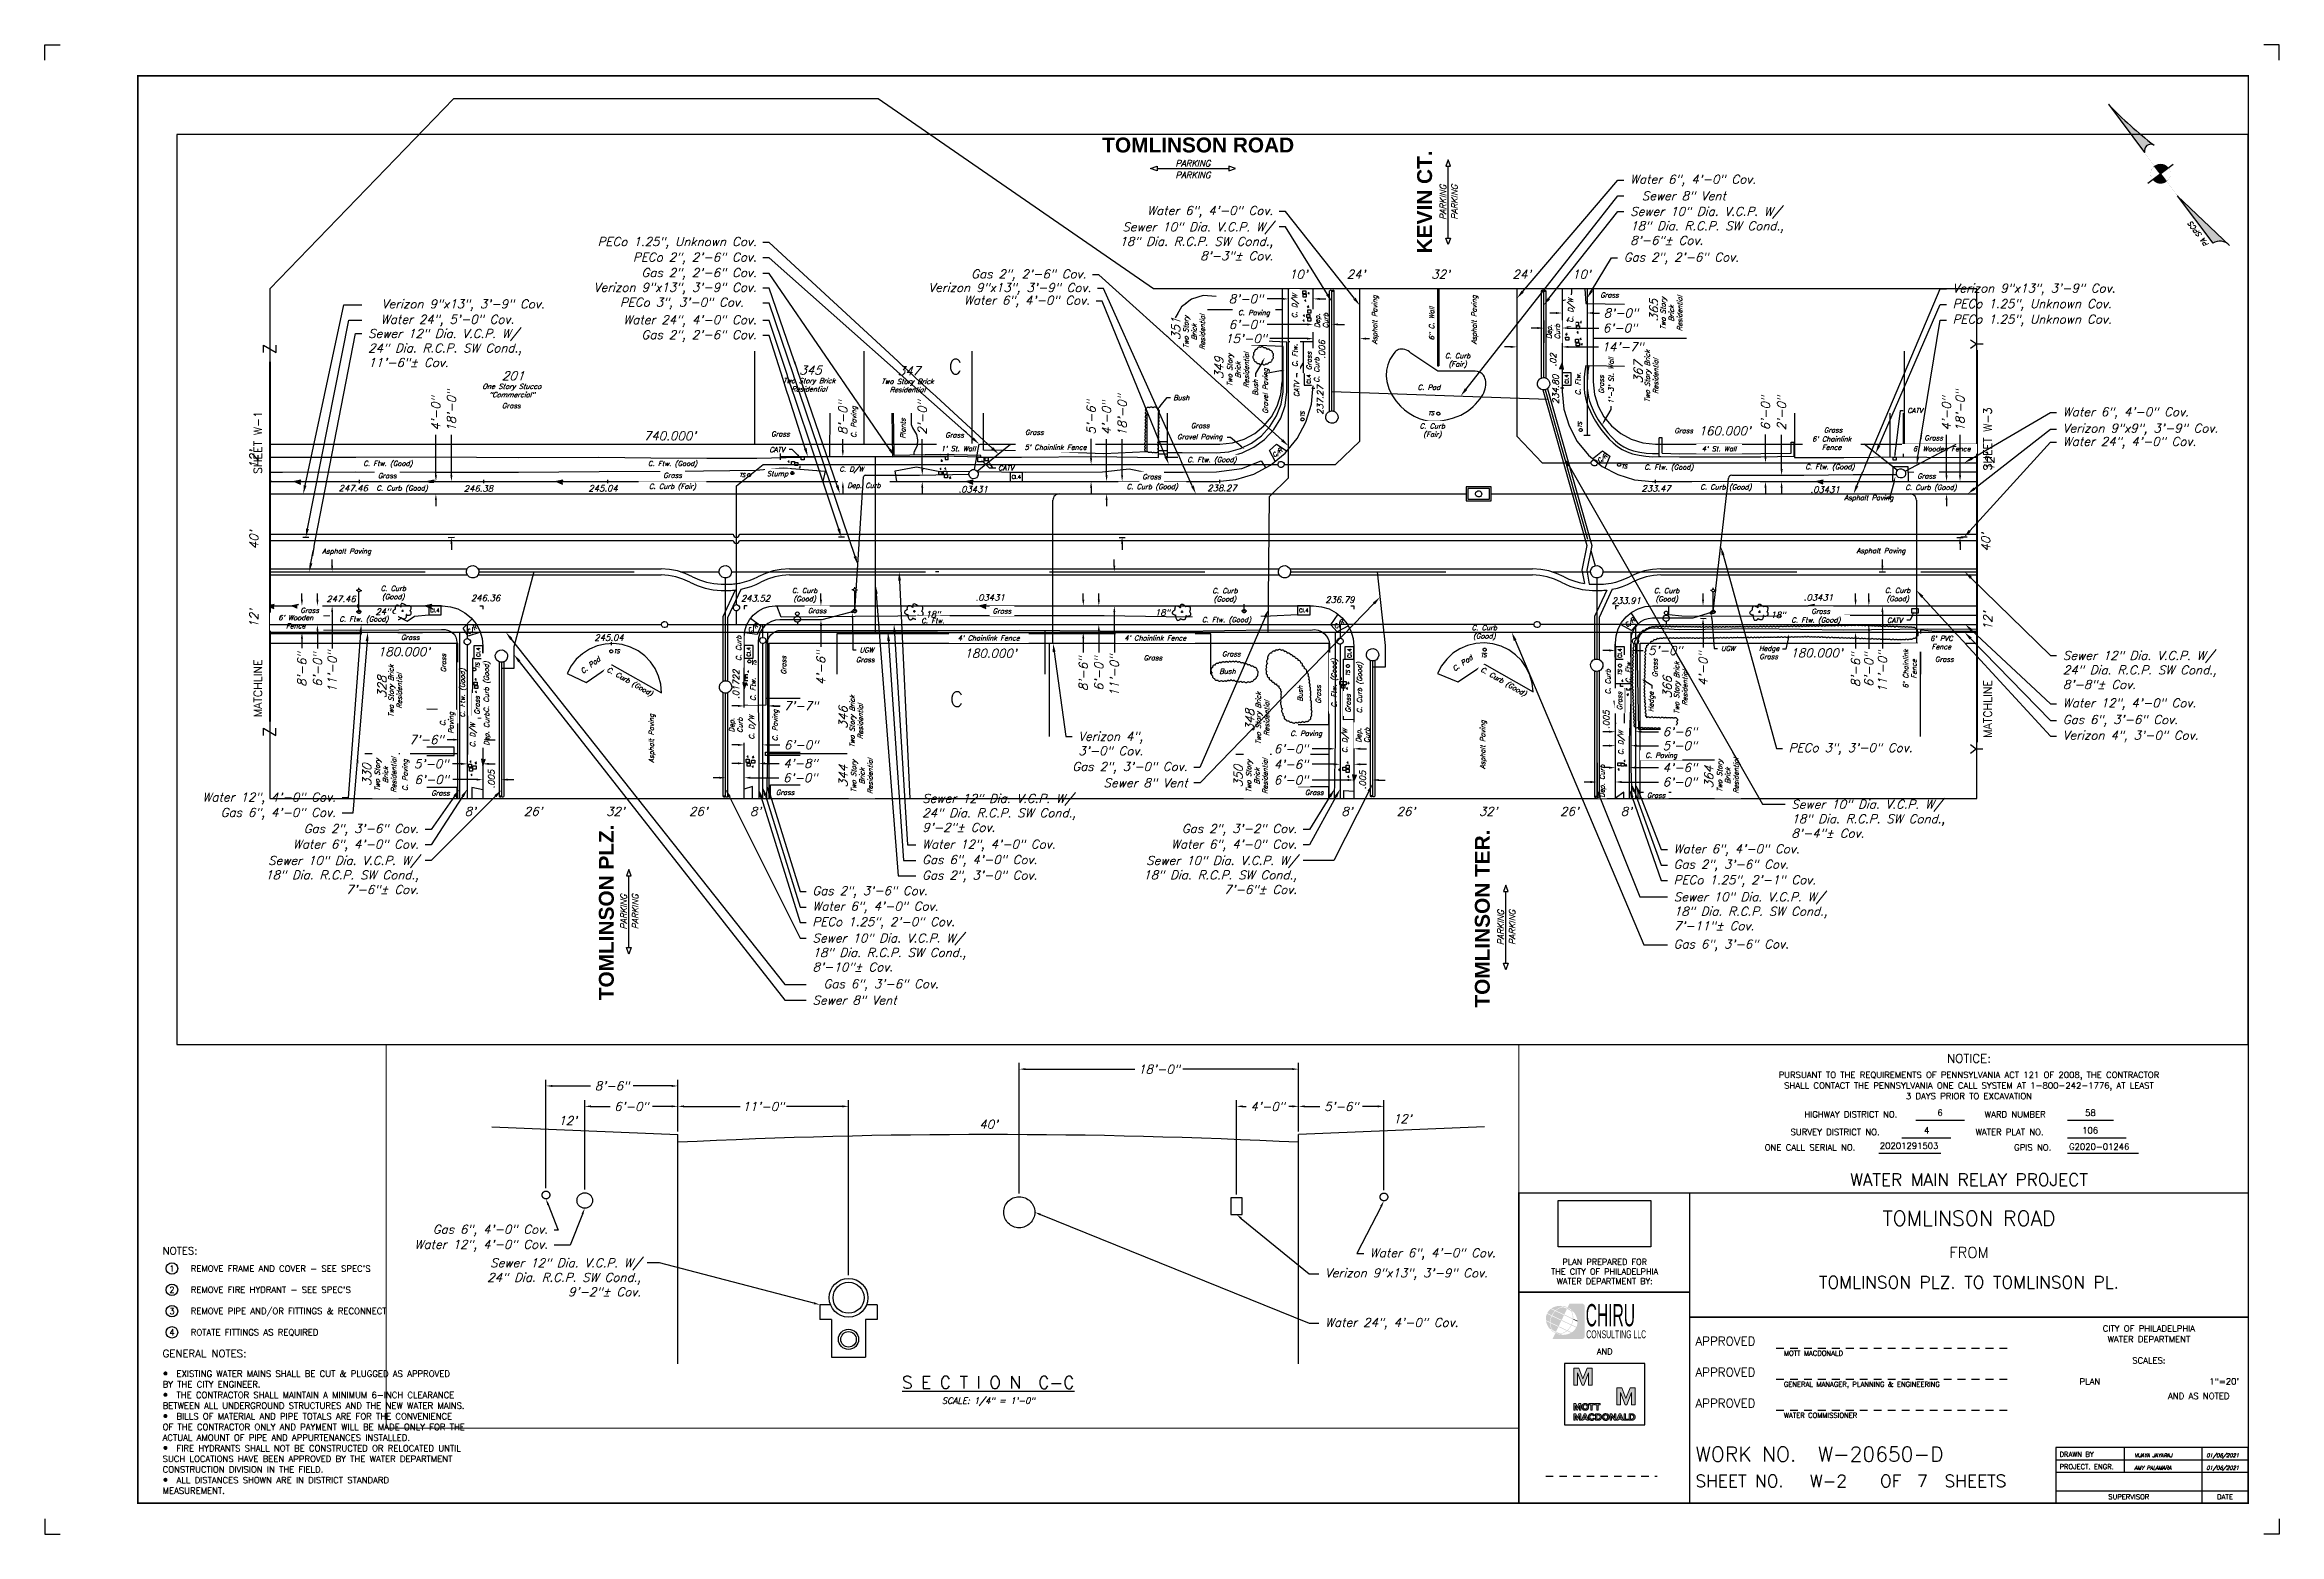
# Paper-space layout 'W2_TOMLINSON' of a CAD drawing. Header units: feet, sheet in inches. Extents: x 94.5 to 130.5, y 3.3 to 27.3.
# The model-space entities are those that its viewports show. They can reach past a viewport. Long polylines and large blocks are cut down to what shows.
import ezdxf
from ezdxf import colors
from ezdxf.entities.mleader import LeaderData, LeaderLine
from ezdxf.enums import TextEntityAlignment as Align
from ezdxf.lldxf.tags import DXFTag
from ezdxf.math import Vec2, Vec3

# ---------------------------------------------------------------- set-up
doc = ezdxf.new("R2010")
doc.units = ezdxf.units.FT
doc.header["$MEASUREMENT"] = 0
doc.header["$XCLIPFRAME"] = 2
for name, pattern in [('DASHDOT', [1, 0.5, -0.25, 0, -0.25]), ('DASHED2', [0.375, 0.25, -0.125]), ('HIDDEN2', [0.1875, 0.125, -0.0625]), ('PHANTOM', [2.5, 1.25, -0.25, 0.25, -0.25, 0.25, -0.25]), ('PWD-NGAS', [2.35, 2, -0.05, 0.1, -0.05, 0.1, -0.05]), ('PWD-SSWR', [3.3, 1.5, -0.15, 1.5, -0.15]), ('PWD-TELE', [1.5, 1, -0.05, 0.1, -0.05, 0.1, -0.05, 0.1, -0.05]), ('PWD-WATR', [2.2, 2, -0.05, 0.1, -0.05]), ('SEWERLINE', [1.525, 1.4, -0.125])]:
    doc.linetypes.add(name, pattern=pattern)
doc.layers.get('Defpoints').update_dxf_attribs({"color": 8})
for name, color, linetype in [('C-ANNO-SECTION-TXT', 1, 'Continuous'), ('C-EX-MISC', 7, 'Continuous'), ('DIMENSIONS', 7, 'Continuous'), ('EX-CONC', 7, 'Continuous'), ('EX-CURB RAMP', 7, 'Continuous'), ('EX-CURB-RAMP', 7, 'Continuous'), ('EX-CURBLINE', 4, 'Continuous'), ('EX-DIMS-OFFSETS', 2, 'Continuous'), ('EX-FENCE', 7, 'FENCELINEX'), ('EX-HOUSELINE', 1, 'Continuous'), ('EX-PARCEL', 7, 'DASHDOT'), ('EX-SPOT ELEV-CITYPLAN', 2, 'Continuous'), ('EX-STEPS', 7, 'Continuous'), ('EX-STREETSCAPE', 7, 'Continuous'), ('EX-SW FLOW ARROW', 6, 'Continuous'), ('EX-TEXT', 7, 'Continuous'), ('EX-TEXT-BLDG', 7, 'Continuous'), ('EX-TEXT-DIMS', 3, 'Continuous'), ('EX-TEXT-GAS', 51, 'Continuous'), ('EX-TEXT-GAS-W2', 51, 'Continuous'), ('EX-TEXT-PECO-W2', 22, 'Continuous'), ('EX-TEXT-SEWER', 70, 'Continuous'), ('EX-TEXT-SEWER-W2', 70, 'Continuous'), ('EX-TEXT-STREET NAME', 1, 'Continuous'), ('EX-TEXT-STREET NAME-MRKGS', 2, 'Continuous'), ('EX-TEXT-TRAFFIC-W4', 22, 'Continuous'), ('EX-TEXT-VERIZON', 30, 'Continuous'), ('EX-TEXT-VERIZON-W2', 30, 'Continuous'), ('EX-TEXT-WATER', 151, 'Continuous'), ('EX-TEXT-WATER-W2', 151, 'Continuous'), ('EX-UTIL-GAS', 51, 'PWD-NGAS'), ('EX-UTIL-GAS-STRU', 51, 'DASHED2'), ('EX-UTIL-PECO', 22, 'PWD-TELE'), ('EX-UTIL-PECO-STRU', 22, 'DASHED2'), ('EX-UTIL-SEWER', 70, 'PWD-SSWR'), ('EX-UTIL-SEWER-STRU', 70, 'DASHED2'), ('EX-UTIL-STORM', 70, 'DASHED2'), ('EX-UTIL-STORM-STRU', 70, 'DASHED2'), ('EX-UTIL-VERIZON', 30, 'PWD-TELE'), ('EX-UTIL-VERIZON-STRU', 30, 'DASHED2'), ('EX-UTIL-WATER', 151, 'PWD-WATR'), ('EX-UTIL-WATER-STRU', 151, 'DASHED2'), ('EX-WALL', 7, 'Continuous'), ('EX_CURB RAMP TEXT', 7, 'Continuous'), ('PROF-TEXT', 7, 'Continuous'), ('SURV-DIM-WHITE', 7, 'Continuous'), ('TEXTL', 3, 'Continuous'), ('Z-APPROVED', 7, 'Continuous'), ('Z-BORDER', 1, 'Continuous'), ('Z-CHECKEDBY', 2, 'Continuous'), ('Z-LOGO', 5, 'Continuous'), ('Z-MATCHLINE', 4, 'Continuous'), ('Z-NOTES', 5, 'Continuous'), ('Z-NOTES-BLUE', 5, 'Continuous'), ('Z-NOTES-YELLOW', 2, 'Continuous'), ('Z-TITLE', 7, 'Continuous'), ('Z-Z920-G-Xrefs_Dir_Info', 7, 'Continuous')]:
    doc.layers.add(name, color=color, linetype=linetype)
doc.layers.add('Z-Z010-G-Frame', color=7, linetype='Continuous', lineweight=0)
doc.layers.add('Z-Z900-G-Non_Plot', color=5, linetype='Continuous', plot=False)
doc.styles.add('100', font='simplex.shx', dxfattribs={"oblique": 15, "height": 2})
doc.styles.add('120', font='simplex.shx', dxfattribs={"oblique": 15, "height": 2.4})
doc.styles.add('140', font='simplex.shx', dxfattribs={"oblique": 15, "height": 2.8})
doc.styles.add('175', font='simplex.shx', dxfattribs={"height": 0.00689})
doc.styles.add('200', font='simplex.shx', dxfattribs={"height": 4})
doc.styles.add('240', font='simplex.shx', dxfattribs={"height": 0.009449})
doc.styles.add('60', font='simplex.shx', dxfattribs={"oblique": 15, "height": 0.6})
doc.styles.add('80', font='simplex.shx', dxfattribs={"oblique": 15, "height": 1.6})
doc.styles.add('ARIAL', font='arialbd.ttf')
doc.styles.add('EX-100', font='simplex.shx', dxfattribs={"oblique": 15, "height": 0.1})
doc.styles.add('EX-140', font='simplex.shx', dxfattribs={"oblique": 15, "height": 0.14})
doc.styles.add('EX-80', font='simplex.shx', dxfattribs={"oblique": 15, "height": 0.08})
doc.styles.add('L240', font='simplex', dxfattribs={"height": 2.4})
doc.styles.add('L80-MS-20', font='simplex.shx', dxfattribs={"oblique": 20, "height": 1.6})
doc.styles.add('Linetypes', font='simplex.shx')
doc.styles.add('q140', font='simplex.shx', dxfattribs={"oblique": 15, "height": 0.56})
doc.styles.add('Simplex Ob', font='simplex.shx', dxfattribs={"oblique": 15})
doc.styles.get("Standard").update_dxf_attribs({"font": 'simplex.shx'})
doc.styles.add('style1', font='swissek.ttf', dxfattribs={"width": 0.25})
doc.styles.add('TEXTS', font='simplex.shx', dxfattribs={"oblique": 15, "height": 1.2})
tags = doc.linetypes.add('FENCELINEX', pattern='A,0.3,-0.03,["X",Linetypes,S=0.06,R=0,X=0,Y=-0.03],-0.065', length=0.395).pattern_tags.tags
tags[6] = DXFTag(74, 10)
doc.dimstyles.new('EX-DIMS-UTL', dxfattribs={"dimtxt": 0.14, "dimasz": 0.1, "dimexe": 0.1, "dimexo": 0, "dimgap": 0.05, "dimtad": 0, "dimdec": 0, "dimlfac": 12, "dimzin": 1, "dimdsep": 46, "dimlunit": 4, "dimtxsty": 'EX-140', "dimcen": 0.1, "dimclrd": 256, "dimclre": 256, "dimclrt": 256, "dimadec": 0, "dimazin": 0, "dimtfac": 1, "dimtdec": 0, "dimtofl": 0, "dimtmove": 0, "dimatfit": 0, "dimfxl": 1, "dimtolj": 1, "dimtzin": 0, "dimlwd": -1, "dimlwe": -1, "dimarcsym": 0})
doc.dimstyles.new('quarter scale', dxfattribs={"dimscale": 4, "dimtxt": 0.14, "dimasz": 0.1, "dimexe": 0.1, "dimexo": 0.05, "dimgap": 0.05, "dimtad": 1, "dimtih": 1, "dimtoh": 1, "dimdec": 0, "dimlfac": 12, "dimzin": 3, "dimdsep": 46, "dimlunit": 3, "dimtxsty": 'q140', "dimcen": 0.05, "dimadec": 0, "dimazin": 0, "dimtfac": 1, "dimtdec": 0, "dimtofl": 0, "dimtmove": 0, "dimatfit": 3, "dimfxl": 1, "dimtolj": 1, "dimtzin": 0, "dimarcsym": 0})
picture_1 = doc.add_image_def('image1.tiff', size_in_pixel=(1700, 1056))

# ---------------------------------------------------------------- blocks, each defined once
blk = doc.blocks.new('PHILLYTBLOCK')
at = {"layer": 'Z-APPROVED', "color": 5, "linetype": 'HIDDEN2'}
for points in [[(27.893, 2.5), (31.693, 2.5)], [(27.893, 2), (31.693, 2)]]:
    blk.add_lwpolyline(points, dxfattribs=at)
at = {"layer": 'Z-BORDER', "color": 7}
for points in [[(0, 23.75), (0, 24), (0.25, 24)], [(36, 23.75), (36, 24), (35.75, 24)], [(0, 0.25), (0, 0), (0.25, 0)], [(36, 0.25), (36, 0), (35.75, 0)]]:
    blk.add_lwpolyline(points, dxfattribs=at)
at = {"layer": 'Z-BORDER', "const_width": 0.025}
blk.add_lwpolyline([(1.5, 0.5), (35.5, 0.5), (35.5, 23.5), (1.5, 23.5)], close=True, dxfattribs=at)
at = {"layer": 'Z-TITLE', "color": 5}
for points in [[(30.142, 6.672), (30.928, 6.672)], [(32.587, 6.672), (33.328, 6.672)], [(29.548, 6.14), (30.549, 6.14)], [(29.92, 6.388), (30.706, 6.388)], [(32.587, 6.388), (33.532, 6.388)], [(32.587, 6.14), (33.732, 6.14)], [(32.4, 1.2), (35.5, 1.2)], [(33.5, 1.4), (33.5, 1)], [(34.75, 1.4), (34.75, 0.5)], [(32.4, 1), (35.5, 1)], [(32.4, 0.7), (35.5, 0.7)]]:
    blk.add_lwpolyline(points, dxfattribs=at)
at = {"layer": 'Z-TITLE', "color": 1, "const_width": 0.025}
for points in [[(26.5, 5.5), (23.75, 5.5), (23.75, 0.5)], [(26.5, 3.9), (23.75, 3.9)], [(26.5, 3.5), (35.5, 3.5)]]:
    blk.add_lwpolyline(points, dxfattribs=at)
blk.add_lwpolyline([(26.5, 0.5), (35.5, 0.5), (35.5, 5.5), (26.5, 5.5)], close=True, dxfattribs=at)
at = {"layer": 'Z-TITLE', "color": 5, "linetype": 'HIDDEN2'}
blk.add_lwpolyline([(27.893, 3), (31.693, 3)], dxfattribs=at)
at = {"layer": 'Z-TITLE', "color": 5}
blk.add_lwpolyline([(32.4, 0.5), (35.5, 0.5), (35.5, 1.4), (32.4, 1.4)], close=True, dxfattribs=at)
at = {"layer": 'Z-APPROVED', "color": 4, "style": '140'}
for p in [(26.594, 2.5), (26.594, 2)]:
    blk.add_text('APPROVED', height=0.14, dxfattribs=at).set_placement(p, align=Align.BOTTOM_LEFT)
at = {"layer": 'Z-APPROVED', "color": 2, "style": '80'}
for s, p in [('GENERAL MANAGER, PLANNING & ENGINEERING', (28.018, 2.458)), ('WATER COMMISSIONER', (28.018, 1.958))]:
    blk.add_text(s, height=0.08, dxfattribs=at).set_placement(p, align=Align.TOP_LEFT)
at = {"layer": 'Z-NOTES', "color": 4, "style": '240'}
blk.add_attdef('WORKNO', text='', height=0.24, dxfattribs=at).set_placement((28.564, 1.1), align=Align.BOTTOM_LEFT)
at = {"layer": 'Z-NOTES-BLUE', "color": 4, "style": '140'}
blk.add_attdef('XXSHEETS', text='', height=0.15, dxfattribs=at).set_placement((32.143, 1.13), align=Align.BOTTOM_RIGHT)
at = {"layer": 'Z-TITLE', "color": 5}
for s, height, style, p in [('NOTICE:', 0.14, '140', (31, 7.556)), ('PURSUANT TO THE REQUIREMENTS OF PENNSYLVANIA ACT 121 OF 2008, THE CONTRACTOR', 0.1, '100', (31, 7.323)), ('SHALL CONTACT THE PENNSYLVANIA ONE CALL SYSTEM AT 1-800-242-1776, AT LEAST', 0.1, '100', (31, 7.151)), ('3 DAYS PRIOR TO EXCAVATION', 0.1, '100', (31, 6.98))]:
    blk.add_text(s, height=height, dxfattribs=dict(at, style=style)).set_placement(p, align=Align.BOTTOM_CENTER)
at = {"layer": 'Z-TITLE', "color": 5, "style": '100'}
for s, p in [('SURVEY DISTRICT NO.', (28.126, 6.431)), ('HIGHWAY DISTRICT NO.', (28.347, 6.715)), ('WATER PLAT NO.', (31.106, 6.431)), ('WARD NUMBER', (31.255, 6.715)), ('ONE CALL SERIAL NO.', (27.709, 6.183)), ('GPIS NO.', (31.727, 6.183)), ('PLAN', (32.781, 2.412))]:
    blk.add_text(s, height=0.1, dxfattribs=at).set_placement(p)
at = {"layer": 'Z-TITLE', "color": 1, "style": '175'}
blk.add_text('FROM', height=0.175, dxfattribs=at).set_placement((31, 4.4), align=Align.BOTTOM_CENTER)
at = {"layer": 'Z-TITLE', "color": 5, "style": '100'}
for s, p in [('CITY OF PHILADELPHIA', (33.899, 3.366)), ('WATER DEPARTMENT', (33.899, 3.194)), ('SCALES:', (33.899, 2.851))]:
    blk.add_text(s, height=0.1, dxfattribs=at).set_placement(p, align=Align.TOP_CENTER)
at = {"layer": 'Z-TITLE', "color": 4}
for s, height, style, p in [('APPROVED', 0.14, '140', (26.594, 3)), ('WORK NO.', 0.24, '240', (26.594, 1.1)), ('SHEET NO.', 0.2, '200', (26.594, 0.7)), ('OF', 0.2, '200', (29.568, 0.7)), ('SHEETS', 0.2, '200', (30.607, 0.7))]:
    blk.add_text(s, height=height, dxfattribs=dict(at, style=style)).set_placement(p, align=Align.BOTTOM_LEFT)
at = {"layer": 'Z-TITLE', "color": 2, "style": '80'}
blk.add_text('MOTT MACDONALD', height=0.08, dxfattribs=at).set_placement((28.018, 2.958), align=Align.TOP_LEFT)
for s, p in [('DRAWN BY', (32.459, 1.226)), ('PROJECT. ENGR.', (32.459, 1.026))]:
    blk.add_text(s, height=0.08, dxfattribs=at).set_placement(p, align=Align.BOTTOM_LEFT)
for s, p in [('SUPERVISOR', (33.575, 0.54)), ('DATE', (35.125, 0.54))]:
    blk.add_text(s, height=0.08, dxfattribs=at).set_placement(p, align=Align.BOTTOM_CENTER)
at = {"layer": 'Z-TITLE', "color": 5, "style": '100'}
for tag, p in [('HNO', (30.535, 6.712)), ('WNO', (32.957, 6.712)), ('SNO', (30.313, 6.428)), ('WPNO', (33.038, 6.428)), ('CALLTICKET', (30.01, 6.18))]:
    blk.add_attdef(tag, text='', height=0.1, dxfattribs=at).set_placement(p, align=Align.BOTTOM_CENTER)
at = {"layer": 'Z-TITLE', "color": 1}
for tag, height, style, p in [('PROJECTTITLE', 0.2, '200', (31, 5.741)), ('ANYSTREET', 0.24, '240', (31, 4.9)), ('1STTO2ND', 0.2, '200', (31, 3.9))]:
    blk.add_attdef(tag, text='', height=height, dxfattribs=dict(at, style=style)).set_placement(p, align=Align.BOTTOM_CENTER)
at = {"layer": 'Z-TITLE', "color": 5, "style": '100'}
for tag, p in [('PROFILE', (33.343, 2.186)), ('HORZSCALE', (35.352, 2.193)), ('PLANSCALE', (35.352, 2.412)), ('VERTSCALE', (35.352, 1.984))]:
    blk.add_attdef(tag, text='', height=0.1, dxfattribs=at).set_placement(p, align=Align.RIGHT)
at = {"layer": 'Z-TITLE', "color": 4, "style": '200'}
for tag, p in [('SHEETNO', (28.436, 0.7)), ('TOTALSHEETS', (30.163, 0.7))]:
    blk.add_attdef(tag, text='', height=0.2, dxfattribs=at).set_placement(p, align=Align.BOTTOM_LEFT)
blk = doc.blocks.new('DCHECKER')
at = {"layer": 'Z-CHECKEDBY', "style": '60', "oblique": 15}
for tag, p in [('DRAWN', (1.265, -0.178)), ('CHECKED', (1.265, -0.378)), ('DRAWDATE', (2.515, -0.178)), ('CHECKDATE', (2.515, -0.378))]:
    blk.add_attdef(tag, text='', height=0.06, dxfattribs=at).set_placement(p, align=Align.BOTTOM_LEFT)
blk = doc.blocks.new('Logo_Mott MacDonald')
at = {"layer": 'Z-Z010-G-Frame'}
h = blk.add_hatch(color=256, dxfattribs=at)
h.set_gradient(color1=(0, 0, 1), color2=(0, 0, 1), tint=0.04)
h.paths.add_polyline_path([(5.08, -3.26), (3.26, -3.26), (3.26, -9.36), (4.56, -9.36), (4.56, -4.96), (6.28, -9.36), (6.84, -9.36), (8.56, -4.96), (8.56, -9.36), (9.86, -9.36), (9.86, -3.26), (8.04, -3.26), (6.56, -7.07)])
h.paths.add_polyline_path([(18.66, -16.44), (19.96, -16.44), (19.96, -12.05), (21.68, -16.44), (22.24, -16.44), (23.96, -12.05), (23.96, -16.44), (25.26, -16.44), (25.26, -10.35), (23.44, -10.35), (21.96, -14.16), (20.48, -10.35), (18.66, -10.35)])
h.paths.add_polyline_path([(3.26, -16), (3.26, -18.34), (3.76, -18.34), (3.76, -16.65), (4.42, -18.34), (4.64, -18.34), (5.3, -16.65), (5.3, -18.34), (5.8, -18.34), (5.8, -16), (5.1, -16), (4.53, -17.46), (3.96, -16)])
h.paths.add_polyline_path([(6.98, -16.02), (6.86, -16.06), (6.76, -16.11), (6.66, -16.17), (6.57, -16.24), (6.49, -16.31), (6.41, -16.4), (6.34, -16.49), (6.29, -16.59), (6.24, -16.69), (6.2, -16.81), (6.17, -16.92), (6.16, -17.05), (6.15, -17.17), (6.16, -17.3), (6.17, -17.42), (6.2, -17.54), (6.24, -17.65), (6.29, -17.76), (6.34, -17.86), (6.41, -17.95), (6.49, -18.03), (6.57, -18.11), (6.66, -18.18), (6.76, -18.24), (6.86, -18.29), (6.98, -18.33), (7.09, -18.36), (7.21, -18.38), (7.34, -18.38), (7.47, -18.38), (7.6, -18.37), (7.71, -18.34), (7.83, -18.31), (7.94, -18.26), (8.04, -18.21), (8.13, -18.14), (8.22, -18.07), (8.3, -17.99), (8.37, -17.9), (8.43, -17.81), (8.48, -17.71), (8.53, -17.6), (8.56, -17.48), (8.58, -17.36), (8.59, -17.24), (8.59, -17.11), (8.58, -16.98), (8.56, -16.86), (8.53, -16.75), (8.48, -16.64), (8.43, -16.54), (8.37, -16.44), (8.3, -16.36), (8.22, -16.27), (8.13, -16.2), (8.04, -16.14), (7.94, -16.09), (7.83, -16.04), (7.71, -16.01), (7.6, -15.98), (7.47, -15.97), (7.34, -15.96), (7.21, -15.97), (7.09, -15.99)])
h.paths.add_polyline_path([(7.17, -16.43), (7.24, -16.42), (7.32, -16.41), (7.39, -16.41), (7.47, -16.41), (7.54, -16.42), (7.61, -16.44), (7.68, -16.47), (7.74, -16.5), (7.8, -16.54), (7.85, -16.58), (7.9, -16.63), (7.94, -16.69), (7.98, -16.74), (8.01, -16.81), (8.03, -16.87), (8.06, -16.94), (8.07, -17.02), (8.08, -17.09), (8.08, -17.17), (8.08, -17.25), (8.07, -17.33), (8.06, -17.4), (8.03, -17.47), (8.01, -17.54), (7.98, -17.6), (7.94, -17.66), (7.9, -17.71), (7.85, -17.76), (7.8, -17.81), (7.74, -17.85), (7.68, -17.88), (7.61, -17.9), (7.54, -17.92), (7.47, -17.94), (7.39, -17.94), (7.32, -17.94), (7.24, -17.93), (7.17, -17.91), (7.1, -17.89), (7.04, -17.86), (6.98, -17.83), (6.92, -17.79), (6.87, -17.74), (6.83, -17.69), (6.79, -17.63), (6.75, -17.57), (6.72, -17.51), (6.7, -17.44), (6.68, -17.37), (6.67, -17.29), (6.66, -17.21), (6.66, -17.13), (6.67, -17.06), (6.68, -16.98), (6.7, -16.91), (6.72, -16.84), (6.75, -16.77), (6.79, -16.71), (6.83, -16.66), (6.87, -16.61), (6.92, -16.56), (6.98, -16.52), (7.04, -16.48), (7.1, -16.46)], flags=16)
h.paths.add_polyline_path([(8.7, -16), (8.7, -16.44), (9.39, -16.44), (9.39, -18.34), (9.89, -18.34), (9.89, -16.44), (10.57, -16.44), (10.57, -16)])
h.paths.add_polyline_path([(10.84, -16), (10.84, -16.44), (11.53, -16.44), (11.53, -18.34), (12.03, -18.34), (12.03, -16.44), (12.71, -16.44), (12.71, -16)])
h.paths.add_polyline_path([(3.26, -19.62), (3.26, -21.96), (3.76, -21.96), (3.76, -20.28), (4.42, -21.96), (4.64, -21.96), (5.3, -20.28), (5.3, -21.96), (5.8, -21.96), (5.8, -19.62), (5.1, -19.62), (4.53, -21.09), (3.96, -19.62)])
h.paths.add_polyline_path([(6.07, -21.96), (6.63, -21.96), (6.78, -21.57), (7.78, -21.57), (7.93, -21.96), (8.49, -21.96), (7.59, -19.62), (6.97, -19.62)])
h.paths.add_polyline_path([(6.91, -21.13), (7.28, -20.12), (7.64, -21.13)], flags=16)
h.paths.add_polyline_path([(8.63, -20.23), (8.58, -20.33), (8.55, -20.44), (8.52, -20.55), (8.5, -20.67), (8.5, -20.8), (8.5, -20.92), (8.52, -21.03), (8.55, -21.15), (8.58, -21.25), (8.63, -21.36), (8.68, -21.45), (8.74, -21.54), (8.81, -21.62), (8.89, -21.7), (8.97, -21.76), (9.06, -21.82), (9.16, -21.87), (9.26, -21.92), (9.37, -21.95), (9.48, -21.98), (9.59, -22), (9.71, -22), (9.81, -22), (9.89, -22), (9.97, -21.99), (10.05, -21.97), (10.12, -21.95), (10.19, -21.92), (10.25, -21.89), (10.31, -21.86), (10.37, -21.83), (10.42, -21.79), (10.47, -21.74), (10.52, -21.7), (10.56, -21.66), (10.6, -21.61), (10.64, -21.56), (10.67, -21.51), (10.71, -21.46), (10.72, -21.43), (10.7, -21.42), (10.68, -21.41), (10.65, -21.4), (10.62, -21.38), (10.59, -21.37), (10.56, -21.35), (10.52, -21.33), (10.48, -21.31), (10.45, -21.3), (10.41, -21.28), (10.38, -21.26), (10.35, -21.25), (10.3, -21.22), (10.29, -21.23), (10.28, -21.26), (10.26, -21.29), (10.23, -21.32), (10.21, -21.35), (10.18, -21.38), (10.15, -21.4), (10.12, -21.43), (10.09, -21.45), (10.06, -21.47), (10.03, -21.49), (9.99, -21.51), (9.95, -21.53), (9.92, -21.54), (9.88, -21.55), (9.84, -21.56), (9.8, -21.56), (9.76, -21.56), (9.69, -21.56), (9.62, -21.55), (9.55, -21.54), (9.49, -21.52), (9.42, -21.49), (9.37, -21.46), (9.31, -21.42), (9.26, -21.38), (9.21, -21.34), (9.17, -21.29), (9.13, -21.23), (9.1, -21.17), (9.07, -21.11), (9.05, -21.05), (9.03, -20.98), (9.02, -20.91), (9.01, -20.83), (9.01, -20.76), (9.02, -20.68), (9.03, -20.61), (9.05, -20.54), (9.07, -20.48), (9.1, -20.42), (9.13, -20.36), (9.17, -20.3), (9.21, -20.25), (9.26, -20.21), (9.31, -20.17), (9.37, -20.13), (9.42, -20.1), (9.49, -20.07), (9.55, -20.05), (9.62, -20.04), (9.69, -20.03), (9.76, -20.03), (9.8, -20.03), (9.84, -20.03), (9.88, -20.04), (9.92, -20.05), (9.95, -20.06), (9.99, -20.08), (10.03, -20.1), (10.06, -20.12), (10.09, -20.14), (10.12, -20.16), (10.15, -20.19), (10.18, -20.21), (10.21, -20.24), (10.23, -20.27), (10.26, -20.3), (10.28, -20.33), (10.29, -20.36), (10.3, -20.37), (10.33, -20.35), (10.35, -20.34), (10.38, -20.33), (10.41, -20.31), (10.45, -20.29), (10.48, -20.28), (10.52, -20.26), (10.56, -20.24), (10.59, -20.22), (10.62, -20.21), (10.65, -20.19), (10.68, -20.18), (10.72, -20.16), (10.71, -20.13), (10.67, -20.08), (10.64, -20.03), (10.6, -19.98), (10.56, -19.93), (10.52, -19.88), (10.47, -19.84), (10.42, -19.8), (10.37, -19.76), (10.31, -19.73), (10.25, -19.69), (10.19, -19.67), (10.12, -19.64), (10.05, -19.62), (9.97, -19.6), (9.89, -19.59), (9.81, -19.59), (9.71, -19.59), (9.59, -19.59), (9.48, -19.61), (9.37, -19.64), (9.26, -19.67), (9.16, -19.71), (9.06, -19.77), (8.97, -19.83), (8.89, -19.89), (8.81, -19.97), (8.74, -20.05), (8.68, -20.14)])
h.paths.add_polyline_path([(11.99, -21.96), (11.97, -21.96), (11.96, -21.96), (11.95, -21.96), (11.94, -21.96), (11.92, -21.96), (11.91, -21.96), (11.89, -21.96), (11.87, -21.96), (11.83, -21.96), (11.79, -21.96), (11.74, -21.96), (11.69, -21.96), (11.64, -21.96), (11.59, -21.96), (11.48, -21.96), (11.43, -21.96), (11.37, -21.96), (11.32, -21.96), (11.28, -21.96), (11.23, -21.96), (11.19, -21.96), (11.17, -21.96), (11.15, -21.96), (11.14, -21.96), (11.12, -21.96), (11.11, -21.96), (11.1, -21.96), (11.09, -21.96), (11.08, -21.96), (11.07, -21.96), (11.06, -21.96), (11.06, -21.96), (11.06, -21.96), (11.06, -21.96), (11.06, -21.96), (11.06, -21.96), (11.06, -21.95), (11.06, -21.95), (11.06, -21.94), (11.06, -21.92), (11.06, -21.9), (11.06, -21.87), (11.06, -21.84), (11.06, -21.81), (11.06, -21.77), (11.06, -21.73), (11.06, -21.69), (11.06, -21.64), (11.06, -21.59), (11.06, -21.53), (11.06, -21.48), (11.06, -21.42), (11.06, -21.36), (11.06, -21.3), (11.06, -21.24), (11.06, -21.17), (11.06, -21.04), (11.06, -20.9), (11.06, -20.63), (11.06, -20.49), (11.06, -20.36), (11.06, -20.3), (11.06, -20.24), (11.06, -20.18), (11.06, -20.12), (11.06, -20.06), (11.06, -20.01), (11.06, -19.96), (11.06, -19.91), (11.06, -19.86), (11.06, -19.82), (11.06, -19.78), (11.06, -19.75), (11.06, -19.72), (11.06, -19.69), (11.06, -19.67), (11.06, -19.65), (11.06, -19.64), (11.06, -19.64), (11.06, -19.63), (11.06, -19.63), (11.06, -19.62), (11.06, -19.62), (11.08, -19.62), (11.09, -19.62), (11.1, -19.62), (11.12, -19.62), (11.13, -19.62), (11.15, -19.62), (11.17, -19.62), (11.2, -19.62), (11.25, -19.62), (11.29, -19.62), (11.34, -19.62), (11.39, -19.62), (11.5, -19.62), (11.61, -19.62), (11.66, -19.62), (11.71, -19.62), (11.76, -19.62), (11.8, -19.62), (11.85, -19.62), (11.88, -19.62), (11.9, -19.62), (11.92, -19.62), (11.93, -19.62), (11.94, -19.62), (11.95, -19.62), (11.96, -19.62), (11.97, -19.62), (11.98, -19.62), (11.98, -19.62), (11.98, -19.62), (11.98, -19.62), (12, -19.62), (12.05, -19.62), (12.13, -19.63), (12.22, -19.64), (12.29, -19.65), (12.37, -19.67), (12.44, -19.69), (12.51, -19.72), (12.58, -19.75), (12.65, -19.78), (12.71, -19.82), (12.77, -19.86), (12.83, -19.9), (12.88, -19.94), (12.93, -19.99), (12.97, -20.05), (13.02, -20.1), (13.04, -20.13), (13.06, -20.16), (13.07, -20.19), (13.09, -20.22), (13.11, -20.25), (13.12, -20.29), (13.14, -20.32), (13.15, -20.35), (13.16, -20.39), (13.17, -20.42), (13.18, -20.46), (13.19, -20.5), (13.2, -20.53), (13.21, -20.57), (13.21, -20.61), (13.22, -20.65), (13.22, -20.69), (13.22, -20.73), (13.22, -20.77), (13.22, -20.81), (13.22, -20.85), (13.22, -20.89), (13.22, -20.93), (13.21, -20.97), (13.21, -21.01), (13.2, -21.05), (13.19, -21.08), (13.18, -21.12), (13.18, -21.16), (13.16, -21.19), (13.15, -21.23), (13.14, -21.26), (13.13, -21.29), (13.11, -21.33), (13.09, -21.36), (13.08, -21.39), (13.06, -21.42), (13.04, -21.45), (13.01, -21.5), (12.96, -21.56), (12.91, -21.61), (12.86, -21.66), (12.8, -21.71), (12.75, -21.75), (12.69, -21.79), (12.62, -21.82), (12.56, -21.85), (12.49, -21.88), (12.42, -21.9), (12.34, -21.92), (12.26, -21.94), (12.19, -21.95), (12.1, -21.96), (12.02, -21.96)])
h.paths.add_polyline_path([(11.56, -21.5), (11.56, -21.48), (11.56, -21.46), (11.56, -21.44), (11.56, -21.41), (11.56, -21.39), (11.56, -21.36), (11.56, -21.33), (11.56, -21.27), (11.56, -21.2), (11.56, -21.13), (11.56, -21.05), (11.56, -20.96), (11.56, -20.79), (11.56, -20.62), (11.56, -20.54), (11.56, -20.46), (11.56, -20.39), (11.56, -20.32), (11.56, -20.25), (11.56, -20.22), (11.56, -20.2), (11.56, -20.17), (11.56, -20.15), (11.56, -20.13), (11.56, -20.11), (11.56, -20.08), (11.56, -20.07), (11.56, -20.06), (11.58, -20.06), (11.6, -20.06), (11.62, -20.06), (11.64, -20.06), (11.68, -20.06), (11.73, -20.06), (11.83, -20.06), (11.88, -20.06), (11.92, -20.06), (11.94, -20.06), (11.97, -20.06), (11.98, -20.06), (11.99, -20.06), (11.99, -20.06), (12.01, -20.06), (12.07, -20.07), (12.12, -20.07), (12.17, -20.08), (12.22, -20.09), (12.27, -20.11), (12.31, -20.12), (12.35, -20.14), (12.39, -20.16), (12.43, -20.18), (12.46, -20.21), (12.49, -20.24), (12.52, -20.27), (12.55, -20.3), (12.58, -20.33), (12.6, -20.37), (12.62, -20.4), (12.64, -20.44), (12.66, -20.48), (12.67, -20.52), (12.69, -20.56), (12.7, -20.61), (12.71, -20.65), (12.71, -20.7), (12.71, -20.74), (12.72, -20.79), (12.71, -20.84), (12.71, -20.88), (12.71, -20.93), (12.7, -20.97), (12.69, -21.02), (12.67, -21.06), (12.66, -21.1), (12.64, -21.14), (12.62, -21.18), (12.6, -21.21), (12.57, -21.25), (12.55, -21.28), (12.52, -21.31), (12.49, -21.34), (12.45, -21.37), (12.42, -21.4), (12.38, -21.42), (12.34, -21.44), (12.3, -21.46), (12.26, -21.48), (12.21, -21.49), (12.17, -21.51), (12.12, -21.51), (12.07, -21.52), (12.02, -21.52), (11.99, -21.52), (11.96, -21.52), (11.93, -21.52), (11.92, -21.52), (11.88, -21.52), (11.83, -21.52), (11.73, -21.52), (11.68, -21.52), (11.64, -21.52), (11.62, -21.52), (11.6, -21.52), (11.58, -21.52), (11.56, -21.52)], flags=16)
h.paths.add_polyline_path([(13.51, -20.54), (13.5, -20.67), (13.49, -20.8), (13.5, -20.92), (13.51, -21.05), (13.54, -21.16), (13.58, -21.27), (13.63, -21.38), (13.69, -21.48), (13.75, -21.57), (13.83, -21.65), (13.91, -21.73), (14, -21.8), (14.1, -21.86), (14.2, -21.91), (14.32, -21.95), (14.43, -21.98), (14.56, -22), (14.68, -22), (14.81, -22), (14.94, -21.99), (15.06, -21.96), (15.17, -21.93), (15.28, -21.88), (15.38, -21.83), (15.47, -21.77), (15.56, -21.69), (15.64, -21.61), (15.71, -21.53), (15.77, -21.43), (15.82, -21.33), (15.87, -21.22), (15.9, -21.11), (15.92, -20.98), (15.93, -20.86), (15.93, -20.73), (15.92, -20.61), (15.9, -20.48), (15.87, -20.37), (15.82, -20.26), (15.77, -20.16), (15.71, -20.06), (15.64, -19.98), (15.56, -19.9), (15.47, -19.82), (15.38, -19.76), (15.28, -19.71), (15.17, -19.66), (15.06, -19.63), (14.94, -19.6), (14.81, -19.59), (14.68, -19.59), (14.56, -19.59), (14.43, -19.61), (14.32, -19.64), (14.2, -19.68), (14.1, -19.73), (14, -19.79), (13.91, -19.86), (13.83, -19.94), (13.75, -20.02), (13.69, -20.11), (13.63, -20.21), (13.58, -20.32), (13.54, -20.43)])
h.paths.add_polyline_path([(14.02, -20.6), (14.04, -20.53), (14.06, -20.46), (14.09, -20.4), (14.13, -20.34), (14.17, -20.28), (14.21, -20.23), (14.26, -20.18), (14.32, -20.14), (14.38, -20.11), (14.44, -20.08), (14.51, -20.05), (14.58, -20.04), (14.66, -20.03), (14.74, -20.03), (14.81, -20.03), (14.89, -20.05), (14.95, -20.06), (15.02, -20.09), (15.08, -20.12), (15.14, -20.16), (15.19, -20.2), (15.24, -20.25), (15.28, -20.31), (15.32, -20.36), (15.35, -20.43), (15.38, -20.49), (15.4, -20.56), (15.41, -20.64), (15.42, -20.72), (15.42, -20.8), (15.42, -20.87), (15.41, -20.95), (15.4, -21.02), (15.38, -21.09), (15.35, -21.16), (15.32, -21.22), (15.28, -21.28), (15.24, -21.34), (15.19, -21.38), (15.14, -21.43), (15.08, -21.47), (15.02, -21.5), (14.95, -21.53), (14.89, -21.54), (14.81, -21.56), (14.74, -21.56), (14.66, -21.56), (14.58, -21.55), (14.51, -21.54), (14.44, -21.51), (14.38, -21.48), (14.32, -21.45), (14.26, -21.41), (14.21, -21.36), (14.17, -21.31), (14.13, -21.25), (14.09, -21.19), (14.06, -21.13), (14.04, -21.06), (14.02, -20.99), (14.01, -20.91), (14, -20.83), (14, -20.75), (14.01, -20.68)], flags=16)
h.paths.add_polyline_path([(16.79, -19.62), (16.28, -19.62), (16.28, -21.96), (16.77, -21.96), (16.77, -20.44), (17.89, -21.96), (18.37, -21.96), (18.37, -19.62), (17.87, -19.62), (17.87, -21.09)])
h.paths.add_polyline_path([(18.64, -21.96), (19.2, -21.96), (19.35, -21.57), (20.35, -21.57), (20.5, -21.96), (21.06, -21.96), (20.16, -19.62), (19.54, -19.62)])
h.paths.add_polyline_path([(19.85, -20.12), (20.22, -21.13), (19.49, -21.13)], flags=16)
h.paths.add_polyline_path([(21.84, -19.62), (21.33, -19.62), (21.33, -21.96), (22.83, -21.96), (22.83, -21.52), (21.84, -21.52)])
h.paths.add_polyline_path([(24.03, -21.96), (24.01, -21.96), (24, -21.96), (23.99, -21.96), (23.98, -21.96), (23.96, -21.96), (23.95, -21.96), (23.93, -21.96), (23.91, -21.96), (23.87, -21.96), (23.83, -21.96), (23.78, -21.96), (23.73, -21.96), (23.68, -21.96), (23.63, -21.96), (23.52, -21.96), (23.46, -21.96), (23.41, -21.96), (23.36, -21.96), (23.31, -21.96), (23.27, -21.96), (23.23, -21.96), (23.21, -21.96), (23.19, -21.96), (23.17, -21.96), (23.16, -21.96), (23.15, -21.96), (23.13, -21.96), (23.12, -21.96), (23.11, -21.96), (23.11, -21.96), (23.1, -21.96), (23.1, -21.96), (23.1, -21.96), (23.1, -21.96), (23.1, -21.96), (23.1, -21.96), (23.1, -21.95), (23.1, -21.95), (23.1, -21.94), (23.1, -21.92), (23.1, -21.9), (23.1, -21.87), (23.1, -21.84), (23.1, -21.81), (23.1, -21.77), (23.1, -21.73), (23.1, -21.69), (23.1, -21.64), (23.1, -21.59), (23.1, -21.53), (23.1, -21.48), (23.1, -21.42), (23.1, -21.36), (23.1, -21.3), (23.1, -21.24), (23.1, -21.17), (23.1, -21.04), (23.1, -20.9), (23.1, -20.63), (23.1, -20.49), (23.1, -20.36), (23.1, -20.3), (23.1, -20.24), (23.1, -20.18), (23.1, -20.12), (23.1, -20.06), (23.1, -20.01), (23.1, -19.96), (23.1, -19.91), (23.1, -19.86), (23.1, -19.82), (23.1, -19.78), (23.1, -19.75), (23.1, -19.72), (23.1, -19.69), (23.1, -19.67), (23.1, -19.65), (23.1, -19.64), (23.1, -19.64), (23.1, -19.63), (23.1, -19.63), (23.1, -19.62), (23.1, -19.62), (23.12, -19.62), (23.13, -19.62), (23.14, -19.62), (23.16, -19.62), (23.17, -19.62), (23.19, -19.62), (23.2, -19.62), (23.24, -19.62), (23.29, -19.62), (23.33, -19.62), (23.38, -19.62), (23.43, -19.62), (23.54, -19.62), (23.65, -19.62), (23.7, -19.62), (23.75, -19.62), (23.8, -19.62), (23.84, -19.62), (23.89, -19.62), (23.92, -19.62), (23.94, -19.62), (23.96, -19.62), (23.97, -19.62), (23.98, -19.62), (23.99, -19.62), (24, -19.62), (24.01, -19.62), (24.02, -19.62), (24.02, -19.62), (24.02, -19.62), (24.02, -19.62), (24.04, -19.62), (24.09, -19.62), (24.17, -19.63), (24.25, -19.64), (24.33, -19.65), (24.41, -19.67), (24.48, -19.69), (24.55, -19.72), (24.62, -19.75), (24.69, -19.78), (24.75, -19.82), (24.81, -19.86), (24.86, -19.9), (24.92, -19.94), (24.97, -19.99), (25.01, -20.05), (25.06, -20.1), (25.08, -20.13), (25.09, -20.16), (25.11, -20.19), (25.13, -20.22), (25.15, -20.25), (25.16, -20.29), (25.18, -20.32), (25.19, -20.35), (25.2, -20.39), (25.21, -20.42), (25.22, -20.46), (25.23, -20.5), (25.24, -20.53), (25.25, -20.57), (25.25, -20.61), (25.26, -20.65), (25.26, -20.69), (25.26, -20.73), (25.26, -20.77), (25.26, -20.81), (25.26, -20.85), (25.26, -20.89), (25.26, -20.93), (25.25, -20.97), (25.25, -21.01), (25.24, -21.05), (25.23, -21.08), (25.22, -21.12), (25.21, -21.16), (25.2, -21.19), (25.19, -21.23), (25.18, -21.26), (25.16, -21.29), (25.15, -21.33), (25.13, -21.36), (25.12, -21.39), (25.1, -21.42), (25.08, -21.45), (25.05, -21.5), (25, -21.56), (24.95, -21.61), (24.9, -21.66), (24.84, -21.71), (24.79, -21.75), (24.73, -21.79), (24.66, -21.82), (24.6, -21.85), (24.53, -21.88), (24.45, -21.9), (24.38, -21.92), (24.3, -21.94), (24.22, -21.95), (24.14, -21.96), (24.05, -21.96)])
h.paths.add_polyline_path([(23.6, -20.46), (23.6, -20.39), (23.6, -20.32), (23.6, -20.25), (23.6, -20.22), (23.6, -20.2), (23.6, -20.17), (23.6, -20.15), (23.6, -20.13), (23.6, -20.11), (23.6, -20.08), (23.6, -20.07), (23.6, -20.06), (23.62, -20.06), (23.64, -20.06), (23.66, -20.06), (23.68, -20.06), (23.72, -20.06), (23.77, -20.06), (23.87, -20.06), (23.92, -20.06), (23.96, -20.06), (23.98, -20.06), (24, -20.06), (24.02, -20.06), (24.02, -20.06), (24.02, -20.06), (24.05, -20.06), (24.11, -20.07), (24.16, -20.07), (24.21, -20.08), (24.26, -20.09), (24.31, -20.11), (24.35, -20.12), (24.39, -20.14), (24.43, -20.16), (24.47, -20.18), (24.5, -20.21), (24.53, -20.24), (24.56, -20.27), (24.59, -20.3), (24.62, -20.33), (24.64, -20.37), (24.66, -20.4), (24.68, -20.44), (24.7, -20.48), (24.71, -20.52), (24.73, -20.56), (24.74, -20.61), (24.74, -20.65), (24.75, -20.7), (24.75, -20.74), (24.75, -20.79), (24.75, -20.84), (24.75, -20.88), (24.74, -20.93), (24.74, -20.97), (24.72, -21.02), (24.71, -21.06), (24.7, -21.1), (24.68, -21.14), (24.66, -21.18), (24.64, -21.21), (24.61, -21.25), (24.58, -21.28), (24.56, -21.31), (24.52, -21.34), (24.49, -21.37), (24.46, -21.4), (24.42, -21.42), (24.38, -21.44), (24.34, -21.46), (24.3, -21.48), (24.25, -21.49), (24.21, -21.51), (24.16, -21.51), (24.11, -21.52), (24.05, -21.52), (24.03, -21.52), (24, -21.52), (23.97, -21.52), (23.96, -21.52), (23.91, -21.52), (23.87, -21.52), (23.77, -21.52), (23.72, -21.52), (23.68, -21.52), (23.66, -21.52), (23.64, -21.52), (23.62, -21.52), (23.6, -21.52), (23.6, -21.5), (23.6, -21.48), (23.6, -21.46), (23.6, -21.44), (23.6, -21.41), (23.6, -21.39), (23.6, -21.36), (23.6, -21.33), (23.6, -21.27), (23.6, -21.2), (23.6, -21.13), (23.6, -21.05), (23.6, -20.96), (23.6, -20.79), (23.6, -20.62), (23.6, -20.54)], flags=16)
at = {"layer": 'Z-Z900-G-Non_Plot', "color": 0, "lineweight": 5}
for points in [[(9.86, -3.26), (9.86, -9.36), (8.56, -9.36), (8.56, -4.96), (6.84, -9.36), (6.28, -9.36), (4.56, -4.96), (4.56, -9.36), (3.26, -9.36), (3.26, -3.26), (5.08, -3.26), (6.56, -7.07), (8.04, -3.26), (9.86, -3.26)], [(5.3, -18.34), (5.3, -16.65), (4.64, -18.34), (4.42, -18.34), (3.76, -16.65), (3.76, -18.34), (3.26, -18.34), (3.26, -16), (3.96, -16), (4.53, -17.46), (5.1, -16), (5.8, -16), (5.8, -18.34), (5.3, -18.34)], [(9.39, -18.34), (9.39, -16.44), (8.7, -16.44), (8.7, -16), (10.57, -16), (10.57, -16.44), (9.89, -16.44), (9.89, -18.34), (9.39, -18.34)], [(11.53, -18.34), (11.53, -16.44), (10.84, -16.44), (10.84, -16), (12.71, -16), (12.71, -16.44), (12.03, -16.44), (12.03, -18.34), (11.53, -18.34)], [(23.44, -10.35), (21.96, -14.16), (20.48, -10.35), (18.66, -10.35), (18.66, -16.44), (19.96, -16.44), (19.96, -12.05), (21.68, -16.44), (22.24, -16.44), (23.96, -12.05), (23.96, -16.44), (25.26, -16.44), (25.26, -10.35), (23.44, -10.35)], [(5.3, -21.96), (5.3, -20.28), (4.64, -21.96), (4.42, -21.96), (3.76, -20.28), (3.76, -21.96), (3.26, -21.96), (3.26, -19.62), (3.96, -19.62), (4.53, -21.09), (5.1, -19.62), (5.8, -19.62), (5.8, -21.96), (5.3, -21.96)], [(7.93, -21.96), (7.78, -21.57), (6.78, -21.57), (6.63, -21.96), (6.07, -21.96), (6.97, -19.62), (7.59, -19.62), (8.49, -21.96), (7.93, -21.96)], [(7.28, -20.12), (6.91, -21.13), (7.64, -21.13), (7.28, -20.12)], [(17.89, -21.96), (16.77, -20.44), (16.77, -21.96), (16.28, -21.96), (16.28, -19.62), (16.79, -19.62), (17.87, -21.09), (17.87, -19.62), (18.37, -19.62), (18.37, -21.96), (17.89, -21.96)], [(20.5, -21.96), (20.35, -21.57), (19.35, -21.57), (19.2, -21.96), (18.64, -21.96), (19.54, -19.62), (20.16, -19.62), (21.06, -21.96), (20.5, -21.96)], [(19.85, -20.12), (19.49, -21.13), (20.22, -21.13), (19.85, -20.12)], [(21.33, -21.96), (21.33, -19.62), (21.84, -19.62), (21.84, -21.52), (22.83, -21.52), (22.83, -21.96), (21.33, -21.96)]]:
    blk.add_lwpolyline(points, dxfattribs=at)
for points in [[(6.15, -17.17), (6.16, -17.05), (6.17, -16.92), (6.2, -16.81), (6.24, -16.69), (6.29, -16.59), (6.34, -16.49), (6.41, -16.4), (6.49, -16.31), (6.57, -16.24), (6.66, -16.17), (6.76, -16.11), (6.86, -16.06), (6.98, -16.02), (7.09, -15.99), (7.21, -15.97), (7.34, -15.96), (7.47, -15.97), (7.6, -15.98), (7.71, -16.01), (7.83, -16.04), (7.94, -16.09), (8.04, -16.14), (8.13, -16.2), (8.22, -16.27), (8.3, -16.36), (8.37, -16.44), (8.43, -16.54), (8.48, -16.64), (8.53, -16.75), (8.56, -16.86), (8.58, -16.98), (8.59, -17.11), (8.59, -17.24), (8.58, -17.36), (8.56, -17.48), (8.53, -17.6), (8.48, -17.71), (8.43, -17.81), (8.37, -17.9), (8.3, -17.99), (8.22, -18.07), (8.13, -18.14), (8.04, -18.21), (7.94, -18.26), (7.83, -18.31), (7.71, -18.34), (7.6, -18.37), (7.47, -18.38), (7.34, -18.38), (7.21, -18.38), (7.09, -18.36), (6.98, -18.33), (6.86, -18.29), (6.76, -18.24), (6.66, -18.18), (6.57, -18.11), (6.49, -18.03), (6.41, -17.95), (6.34, -17.86), (6.29, -17.76), (6.24, -17.65), (6.2, -17.54), (6.17, -17.42), (6.16, -17.3)], [(8.08, -17.17), (8.08, -17.09), (8.07, -17.02), (8.06, -16.94), (8.03, -16.87), (8.01, -16.81), (7.98, -16.74), (7.94, -16.69), (7.9, -16.63), (7.85, -16.58), (7.8, -16.54), (7.74, -16.5), (7.68, -16.47), (7.61, -16.44), (7.54, -16.42), (7.47, -16.41), (7.39, -16.41), (7.32, -16.41), (7.24, -16.42), (7.17, -16.43), (7.1, -16.46), (7.04, -16.48), (6.98, -16.52), (6.92, -16.56), (6.87, -16.61), (6.83, -16.66), (6.79, -16.71), (6.75, -16.77), (6.72, -16.84), (6.7, -16.91), (6.68, -16.98), (6.67, -17.06), (6.66, -17.13), (6.66, -17.21), (6.67, -17.29), (6.68, -17.37), (6.7, -17.44), (6.72, -17.51), (6.75, -17.57), (6.79, -17.63), (6.83, -17.69), (6.87, -17.74), (6.92, -17.79), (6.98, -17.83), (7.04, -17.86), (7.1, -17.89), (7.17, -17.91), (7.24, -17.93), (7.32, -17.94), (7.39, -17.94), (7.47, -17.94), (7.54, -17.92), (7.61, -17.9), (7.68, -17.88), (7.74, -17.85), (7.8, -17.81), (7.85, -17.76), (7.9, -17.71), (7.94, -17.66), (7.98, -17.6), (8.01, -17.54), (8.03, -17.47), (8.06, -17.4), (8.07, -17.33), (8.08, -17.25)], [(8.5, -20.8), (8.5, -20.67), (8.52, -20.55), (8.55, -20.44), (8.58, -20.33), (8.63, -20.23), (8.68, -20.14), (8.74, -20.05), (8.81, -19.97), (8.89, -19.89), (8.97, -19.83), (9.06, -19.77), (9.16, -19.71), (9.26, -19.67), (9.37, -19.64), (9.48, -19.61), (9.59, -19.59), (9.71, -19.59), (9.81, -19.59), (9.89, -19.59), (9.97, -19.6), (10.05, -19.62), (10.12, -19.64), (10.19, -19.67), (10.25, -19.69), (10.31, -19.73), (10.37, -19.76), (10.42, -19.8), (10.47, -19.84), (10.52, -19.88), (10.56, -19.93), (10.6, -19.98), (10.64, -20.03), (10.67, -20.08), (10.71, -20.13), (10.72, -20.16), (10.72, -20.16), (10.7, -20.17), (10.68, -20.18), (10.65, -20.19), (10.62, -20.21), (10.59, -20.22), (10.56, -20.24), (10.52, -20.26), (10.48, -20.28), (10.45, -20.29), (10.41, -20.31), (10.38, -20.33), (10.35, -20.34), (10.33, -20.35), (10.31, -20.36), (10.3, -20.37), (10.29, -20.36), (10.28, -20.33), (10.26, -20.3), (10.23, -20.27), (10.21, -20.24), (10.18, -20.21), (10.15, -20.19), (10.12, -20.16), (10.09, -20.14), (10.06, -20.12), (10.03, -20.1), (9.99, -20.08), (9.95, -20.06), (9.92, -20.05), (9.88, -20.04), (9.84, -20.03), (9.8, -20.03), (9.76, -20.03), (9.69, -20.03), (9.62, -20.04), (9.55, -20.05), (9.49, -20.07), (9.42, -20.1), (9.37, -20.13), (9.31, -20.17), (9.26, -20.21), (9.21, -20.25), (9.17, -20.3), (9.13, -20.36), (9.1, -20.42), (9.07, -20.48), (9.05, -20.54), (9.03, -20.61), (9.02, -20.68), (9.01, -20.76), (9.01, -20.83), (9.02, -20.91), (9.03, -20.98), (9.05, -21.05), (9.07, -21.11), (9.1, -21.17), (9.13, -21.23), (9.17, -21.29), (9.21, -21.34), (9.26, -21.38), (9.31, -21.42), (9.37, -21.46), (9.42, -21.49), (9.49, -21.52), (9.55, -21.54), (9.62, -21.55), (9.69, -21.56), (9.76, -21.56), (9.8, -21.56), (9.84, -21.56), (9.88, -21.55), (9.92, -21.54), (9.95, -21.53), (9.99, -21.51), (10.03, -21.49), (10.06, -21.47), (10.09, -21.45), (10.12, -21.43), (10.15, -21.4), (10.18, -21.38), (10.21, -21.35), (10.23, -21.32), (10.26, -21.29), (10.28, -21.26), (10.29, -21.23), (10.3, -21.22), (10.31, -21.23), (10.33, -21.24), (10.35, -21.25), (10.38, -21.26), (10.41, -21.28), (10.45, -21.3), (10.48, -21.31), (10.52, -21.33), (10.56, -21.35), (10.59, -21.37), (10.62, -21.38), (10.65, -21.4), (10.68, -21.41), (10.7, -21.42), (10.72, -21.43), (10.72, -21.43), (10.71, -21.46), (10.67, -21.51), (10.64, -21.56), (10.6, -21.61), (10.56, -21.66), (10.52, -21.7), (10.47, -21.74), (10.42, -21.79), (10.37, -21.83), (10.31, -21.86), (10.25, -21.89), (10.19, -21.92), (10.12, -21.95), (10.05, -21.97), (9.97, -21.99), (9.89, -22), (9.81, -22), (9.71, -22), (9.59, -22), (9.48, -21.98), (9.37, -21.95), (9.26, -21.92), (9.16, -21.87), (9.06, -21.82), (8.97, -21.76), (8.89, -21.7), (8.81, -21.62), (8.74, -21.54), (8.68, -21.45), (8.63, -21.36), (8.58, -21.25), (8.55, -21.15), (8.52, -21.03), (8.5, -20.92)], [(11.06, -21.96), (11.06, -21.96), (11.06, -21.96), (11.06, -21.96), (11.06, -21.95), (11.06, -21.95), (11.06, -21.94), (11.06, -21.92), (11.06, -21.9), (11.06, -21.87), (11.06, -21.84), (11.06, -21.81), (11.06, -21.77), (11.06, -21.73), (11.06, -21.69), (11.06, -21.64), (11.06, -21.59), (11.06, -21.53), (11.06, -21.48), (11.06, -21.42), (11.06, -21.36), (11.06, -21.3), (11.06, -21.24), (11.06, -21.17), (11.06, -21.04), (11.06, -20.9), (11.06, -20.63), (11.06, -20.49), (11.06, -20.36), (11.06, -20.3), (11.06, -20.24), (11.06, -20.18), (11.06, -20.12), (11.06, -20.06), (11.06, -20.01), (11.06, -19.96), (11.06, -19.91), (11.06, -19.86), (11.06, -19.82), (11.06, -19.78), (11.06, -19.75), (11.06, -19.72), (11.06, -19.69), (11.06, -19.67), (11.06, -19.65), (11.06, -19.64), (11.06, -19.64), (11.06, -19.63), (11.06, -19.63), (11.06, -19.62), (11.06, -19.62), (11.06, -19.62), (11.06, -19.62), (11.07, -19.62), (11.07, -19.62), (11.08, -19.62), (11.09, -19.62), (11.1, -19.62), (11.12, -19.62), (11.13, -19.62), (11.15, -19.62), (11.17, -19.62), (11.2, -19.62), (11.25, -19.62), (11.29, -19.62), (11.34, -19.62), (11.39, -19.62), (11.5, -19.62), (11.61, -19.62), (11.66, -19.62), (11.71, -19.62), (11.76, -19.62), (11.8, -19.62), (11.85, -19.62), (11.88, -19.62), (11.9, -19.62), (11.92, -19.62), (11.93, -19.62), (11.94, -19.62), (11.95, -19.62), (11.96, -19.62), (11.97, -19.62), (11.98, -19.62), (11.98, -19.62), (11.98, -19.62), (11.98, -19.62), (11.98, -19.62), (11.98, -19.62), (11.99, -19.62), (12.01, -19.62), (12.05, -19.62), (12.13, -19.63), (12.22, -19.64), (12.29, -19.65), (12.37, -19.67), (12.44, -19.69), (12.51, -19.72), (12.58, -19.75), (12.65, -19.78), (12.71, -19.82), (12.77, -19.86), (12.83, -19.9), (12.88, -19.94), (12.93, -19.99), (12.97, -20.05), (13.02, -20.1), (13.04, -20.13), (13.06, -20.16), (13.07, -20.19), (13.09, -20.22), (13.11, -20.25), (13.12, -20.29), (13.14, -20.32), (13.15, -20.35), (13.16, -20.39), (13.17, -20.42), (13.18, -20.46), (13.19, -20.5), (13.2, -20.53), (13.21, -20.57), (13.21, -20.61), (13.22, -20.65), (13.22, -20.69), (13.22, -20.73), (13.22, -20.77), (13.22, -20.81), (13.22, -20.85), (13.22, -20.89), (13.22, -20.93), (13.21, -20.97), (13.21, -21.01), (13.2, -21.05), (13.19, -21.08), (13.18, -21.12), (13.18, -21.16), (13.16, -21.19), (13.15, -21.23), (13.14, -21.26), (13.13, -21.29), (13.11, -21.33), (13.09, -21.36), (13.08, -21.39), (13.06, -21.42), (13.04, -21.45), (13.02, -21.48), (13, -21.51), (12.96, -21.56), (12.91, -21.61), (12.86, -21.66), (12.8, -21.71), (12.75, -21.75), (12.69, -21.79), (12.62, -21.82), (12.56, -21.85), (12.49, -21.88), (12.42, -21.9), (12.34, -21.92), (12.26, -21.94), (12.19, -21.95), (12.1, -21.96), (12.02, -21.96), (12, -21.96), (11.99, -21.96), (11.99, -21.96), (11.99, -21.96), (11.99, -21.96), (11.98, -21.96), (11.98, -21.96), (11.98, -21.96), (11.97, -21.96), (11.96, -21.96), (11.95, -21.96), (11.94, -21.96), (11.92, -21.96), (11.91, -21.96), (11.89, -21.96), (11.87, -21.96), (11.83, -21.96), (11.79, -21.96), (11.74, -21.96), (11.69, -21.96), (11.64, -21.96), (11.59, -21.96), (11.48, -21.96), (11.43, -21.96), (11.37, -21.96), (11.32, -21.96), (11.28, -21.96), (11.23, -21.96), (11.19, -21.96), (11.17, -21.96), (11.15, -21.96), (11.14, -21.96), (11.12, -21.96), (11.11, -21.96), (11.1, -21.96), (11.09, -21.96), (11.08, -21.96), (11.07, -21.96), (11.06, -21.96), (11.06, -21.96), (11.06, -21.96)], [(12.72, -20.79), (12.71, -20.74), (12.71, -20.7), (12.71, -20.65), (12.7, -20.61), (12.69, -20.56), (12.67, -20.52), (12.66, -20.48), (12.64, -20.44), (12.62, -20.4), (12.6, -20.37), (12.58, -20.33), (12.55, -20.3), (12.52, -20.27), (12.49, -20.24), (12.46, -20.21), (12.43, -20.18), (12.39, -20.16), (12.35, -20.14), (12.31, -20.12), (12.27, -20.11), (12.22, -20.09), (12.17, -20.08), (12.12, -20.07), (12.07, -20.07), (12.02, -20.06), (11.99, -20.06), (11.99, -20.06), (11.99, -20.06), (11.99, -20.06), (11.99, -20.06), (11.98, -20.06), (11.98, -20.06), (11.97, -20.06), (11.95, -20.06), (11.94, -20.06), (11.92, -20.06), (11.88, -20.06), (11.83, -20.06), (11.73, -20.06), (11.68, -20.06), (11.64, -20.06), (11.62, -20.06), (11.6, -20.06), (11.59, -20.06), (11.58, -20.06), (11.57, -20.06), (11.56, -20.06), (11.56, -20.06), (11.56, -20.06), (11.56, -20.07), (11.56, -20.07), (11.56, -20.08), (11.56, -20.1), (11.56, -20.11), (11.56, -20.13), (11.56, -20.15), (11.56, -20.17), (11.56, -20.2), (11.56, -20.22), (11.56, -20.25), (11.56, -20.32), (11.56, -20.39), (11.56, -20.46), (11.56, -20.54), (11.56, -20.62), (11.56, -20.79), (11.56, -20.96), (11.56, -21.05), (11.56, -21.13), (11.56, -21.2), (11.56, -21.27), (11.56, -21.33), (11.56, -21.36), (11.56, -21.39), (11.56, -21.41), (11.56, -21.44), (11.56, -21.46), (11.56, -21.48), (11.56, -21.49), (11.56, -21.5), (11.56, -21.51), (11.56, -21.52), (11.56, -21.52), (11.56, -21.52), (11.56, -21.52), (11.57, -21.52), (11.58, -21.52), (11.59, -21.52), (11.6, -21.52), (11.62, -21.52), (11.64, -21.52), (11.68, -21.52), (11.73, -21.52), (11.83, -21.52), (11.88, -21.52), (11.92, -21.52), (11.93, -21.52), (11.95, -21.52), (11.96, -21.52), (11.97, -21.52), (11.98, -21.52), (11.98, -21.52), (11.98, -21.52), (11.98, -21.52), (11.99, -21.52), (12.02, -21.52), (12.07, -21.52), (12.12, -21.51), (12.17, -21.51), (12.21, -21.49), (12.26, -21.48), (12.3, -21.46), (12.34, -21.44), (12.38, -21.42), (12.42, -21.4), (12.45, -21.37), (12.49, -21.34), (12.52, -21.31), (12.55, -21.28), (12.57, -21.25), (12.6, -21.21), (12.62, -21.18), (12.64, -21.14), (12.66, -21.1), (12.67, -21.06), (12.69, -21.02), (12.7, -20.97), (12.71, -20.93), (12.71, -20.88), (12.71, -20.84), (12.72, -20.79)], [(13.49, -20.8), (13.5, -20.67), (13.51, -20.54), (13.54, -20.43), (13.58, -20.32), (13.63, -20.21), (13.69, -20.11), (13.75, -20.02), (13.83, -19.94), (13.91, -19.86), (14, -19.79), (14.1, -19.73), (14.2, -19.68), (14.32, -19.64), (14.43, -19.61), (14.56, -19.59), (14.68, -19.59), (14.81, -19.59), (14.94, -19.6), (15.06, -19.63), (15.17, -19.66), (15.28, -19.71), (15.38, -19.76), (15.47, -19.82), (15.56, -19.9), (15.64, -19.98), (15.71, -20.06), (15.77, -20.16), (15.82, -20.26), (15.87, -20.37), (15.9, -20.48), (15.92, -20.61), (15.93, -20.73), (15.93, -20.86), (15.92, -20.98), (15.9, -21.11), (15.87, -21.22), (15.82, -21.33), (15.77, -21.43), (15.71, -21.53), (15.64, -21.61), (15.56, -21.69), (15.47, -21.77), (15.38, -21.83), (15.28, -21.88), (15.17, -21.93), (15.06, -21.96), (14.94, -21.99), (14.81, -22), (14.68, -22), (14.56, -22), (14.43, -21.98), (14.32, -21.95), (14.2, -21.91), (14.1, -21.86), (14, -21.8), (13.91, -21.73), (13.83, -21.65), (13.75, -21.57), (13.69, -21.48), (13.63, -21.38), (13.58, -21.27), (13.54, -21.16), (13.51, -21.05), (13.5, -20.92)], [(15.42, -20.8), (15.42, -20.72), (15.41, -20.64), (15.4, -20.56), (15.38, -20.49), (15.35, -20.43), (15.32, -20.36), (15.28, -20.31), (15.24, -20.25), (15.19, -20.2), (15.14, -20.16), (15.08, -20.12), (15.02, -20.09), (14.95, -20.06), (14.89, -20.05), (14.81, -20.03), (14.74, -20.03), (14.66, -20.03), (14.58, -20.04), (14.51, -20.05), (14.44, -20.08), (14.38, -20.11), (14.32, -20.14), (14.26, -20.18), (14.21, -20.23), (14.17, -20.28), (14.13, -20.34), (14.09, -20.4), (14.06, -20.46), (14.04, -20.53), (14.02, -20.6), (14.01, -20.68), (14, -20.75), (14, -20.83), (14.01, -20.91), (14.02, -20.99), (14.04, -21.06), (14.06, -21.13), (14.09, -21.19), (14.13, -21.25), (14.17, -21.31), (14.21, -21.36), (14.26, -21.41), (14.32, -21.45), (14.38, -21.48), (14.44, -21.51), (14.51, -21.54), (14.58, -21.55), (14.66, -21.56), (14.74, -21.56), (14.81, -21.56), (14.89, -21.54), (14.95, -21.53), (15.02, -21.5), (15.08, -21.47), (15.14, -21.43), (15.19, -21.38), (15.24, -21.34), (15.28, -21.28), (15.32, -21.22), (15.35, -21.16), (15.38, -21.09), (15.4, -21.02), (15.41, -20.95), (15.42, -20.87)], [(23.1, -21.96), (23.1, -21.96), (23.1, -21.96), (23.1, -21.96), (23.1, -21.95), (23.1, -21.95), (23.1, -21.94), (23.1, -21.92), (23.1, -21.9), (23.1, -21.87), (23.1, -21.84), (23.1, -21.81), (23.1, -21.77), (23.1, -21.73), (23.1, -21.69), (23.1, -21.64), (23.1, -21.59), (23.1, -21.53), (23.1, -21.48), (23.1, -21.42), (23.1, -21.36), (23.1, -21.3), (23.1, -21.24), (23.1, -21.17), (23.1, -21.04), (23.1, -20.9), (23.1, -20.63), (23.1, -20.49), (23.1, -20.36), (23.1, -20.3), (23.1, -20.24), (23.1, -20.18), (23.1, -20.12), (23.1, -20.06), (23.1, -20.01), (23.1, -19.96), (23.1, -19.91), (23.1, -19.86), (23.1, -19.82), (23.1, -19.78), (23.1, -19.75), (23.1, -19.72), (23.1, -19.69), (23.1, -19.67), (23.1, -19.65), (23.1, -19.64), (23.1, -19.64), (23.1, -19.63), (23.1, -19.63), (23.1, -19.62), (23.1, -19.62), (23.1, -19.62), (23.1, -19.62), (23.11, -19.62), (23.11, -19.62), (23.12, -19.62), (23.13, -19.62), (23.14, -19.62), (23.16, -19.62), (23.17, -19.62), (23.19, -19.62), (23.2, -19.62), (23.24, -19.62), (23.29, -19.62), (23.33, -19.62), (23.38, -19.62), (23.43, -19.62), (23.54, -19.62), (23.65, -19.62), (23.7, -19.62), (23.75, -19.62), (23.8, -19.62), (23.84, -19.62), (23.89, -19.62), (23.92, -19.62), (23.94, -19.62), (23.96, -19.62), (23.97, -19.62), (23.98, -19.62), (23.99, -19.62), (24, -19.62), (24.01, -19.62), (24.02, -19.62), (24.02, -19.62), (24.02, -19.62), (24.02, -19.62), (24.02, -19.62), (24.02, -19.62), (24.03, -19.62), (24.05, -19.62), (24.09, -19.62), (24.17, -19.63), (24.25, -19.64), (24.33, -19.65), (24.41, -19.67), (24.48, -19.69), (24.55, -19.72), (24.62, -19.75), (24.69, -19.78), (24.75, -19.82), (24.81, -19.86), (24.86, -19.9), (24.92, -19.94), (24.97, -19.99), (25.01, -20.05), (25.06, -20.1), (25.08, -20.13), (25.09, -20.16), (25.11, -20.19), (25.13, -20.22), (25.15, -20.25), (25.16, -20.29), (25.18, -20.32), (25.19, -20.35), (25.2, -20.39), (25.21, -20.42), (25.22, -20.46), (25.23, -20.5), (25.24, -20.53), (25.25, -20.57), (25.25, -20.61), (25.26, -20.65), (25.26, -20.69), (25.26, -20.73), (25.26, -20.77), (25.26, -20.81), (25.26, -20.85), (25.26, -20.89), (25.26, -20.93), (25.25, -20.97), (25.25, -21.01), (25.24, -21.05), (25.23, -21.08), (25.22, -21.12), (25.21, -21.16), (25.2, -21.19), (25.19, -21.23), (25.18, -21.26), (25.16, -21.29), (25.15, -21.33), (25.13, -21.36), (25.12, -21.39), (25.1, -21.42), (25.08, -21.45), (25.06, -21.48), (25.04, -21.51), (25, -21.56), (24.95, -21.61), (24.9, -21.66), (24.84, -21.71), (24.79, -21.75), (24.73, -21.79), (24.66, -21.82), (24.6, -21.85), (24.53, -21.88), (24.45, -21.9), (24.38, -21.92), (24.3, -21.94), (24.22, -21.95), (24.14, -21.96), (24.06, -21.96), (24.04, -21.96), (24.03, -21.96), (24.02, -21.96), (24.02, -21.96), (24.02, -21.96), (24.02, -21.96), (24.02, -21.96), (24.01, -21.96), (24.01, -21.96), (24, -21.96), (23.99, -21.96), (23.98, -21.96), (23.96, -21.96), (23.95, -21.96), (23.93, -21.96), (23.91, -21.96), (23.87, -21.96), (23.83, -21.96), (23.78, -21.96), (23.73, -21.96), (23.68, -21.96), (23.63, -21.96), (23.52, -21.96), (23.46, -21.96), (23.41, -21.96), (23.36, -21.96), (23.31, -21.96), (23.27, -21.96), (23.23, -21.96), (23.21, -21.96), (23.19, -21.96), (23.17, -21.96), (23.16, -21.96), (23.15, -21.96), (23.13, -21.96), (23.12, -21.96), (23.11, -21.96), (23.11, -21.96), (23.1, -21.96), (23.1, -21.96), (23.1, -21.96)], [(24.75, -20.79), (24.75, -20.74), (24.75, -20.7), (24.74, -20.65), (24.74, -20.61), (24.73, -20.56), (24.71, -20.52), (24.7, -20.48), (24.68, -20.44), (24.66, -20.4), (24.64, -20.37), (24.62, -20.33), (24.59, -20.3), (24.56, -20.27), (24.53, -20.24), (24.5, -20.21), (24.47, -20.18), (24.43, -20.16), (24.39, -20.14), (24.35, -20.12), (24.31, -20.11), (24.26, -20.09), (24.21, -20.08), (24.16, -20.07), (24.11, -20.07), (24.06, -20.06), (24.03, -20.06), (24.03, -20.06), (24.02, -20.06), (24.02, -20.06), (24.02, -20.06), (24.02, -20.06), (24.01, -20.06), (24, -20.06), (23.99, -20.06), (23.98, -20.06), (23.96, -20.06), (23.92, -20.06), (23.87, -20.06), (23.77, -20.06), (23.72, -20.06), (23.68, -20.06), (23.66, -20.06), (23.64, -20.06), (23.63, -20.06), (23.62, -20.06), (23.61, -20.06), (23.6, -20.06), (23.6, -20.06), (23.6, -20.06), (23.6, -20.07), (23.6, -20.07), (23.6, -20.08), (23.6, -20.1), (23.6, -20.11), (23.6, -20.13), (23.6, -20.15), (23.6, -20.17), (23.6, -20.2), (23.6, -20.22), (23.6, -20.25), (23.6, -20.32), (23.6, -20.39), (23.6, -20.46), (23.6, -20.54), (23.6, -20.62), (23.6, -20.79), (23.6, -20.96), (23.6, -21.05), (23.6, -21.13), (23.6, -21.2), (23.6, -21.27), (23.6, -21.33), (23.6, -21.36), (23.6, -21.39), (23.6, -21.41), (23.6, -21.44), (23.6, -21.46), (23.6, -21.48), (23.6, -21.49), (23.6, -21.5), (23.6, -21.51), (23.6, -21.52), (23.6, -21.52), (23.6, -21.52), (23.6, -21.52), (23.61, -21.52), (23.62, -21.52), (23.63, -21.52), (23.64, -21.52), (23.66, -21.52), (23.68, -21.52), (23.72, -21.52), (23.77, -21.52), (23.87, -21.52), (23.91, -21.52), (23.96, -21.52), (23.97, -21.52), (23.99, -21.52), (24, -21.52), (24.01, -21.52), (24.02, -21.52), (24.02, -21.52), (24.02, -21.52), (24.02, -21.52), (24.03, -21.52), (24.05, -21.52), (24.11, -21.52), (24.16, -21.51), (24.21, -21.51), (24.25, -21.49), (24.3, -21.48), (24.34, -21.46), (24.38, -21.44), (24.42, -21.42), (24.46, -21.4), (24.49, -21.37), (24.52, -21.34), (24.56, -21.31), (24.58, -21.28), (24.61, -21.25), (24.64, -21.21), (24.66, -21.18), (24.68, -21.14), (24.7, -21.1), (24.71, -21.06), (24.72, -21.02), (24.74, -20.97), (24.74, -20.93), (24.75, -20.88), (24.75, -20.84), (24.75, -20.79)]]:
    blk.add_lwpolyline(points, close=True, dxfattribs=at)
blk = doc.blocks.new('COMPANY LOGO')
at = {"layer": 'Z-Z920-G-Xrefs_Dir_Info'}
h = blk.add_hatch(color=256, dxfattribs=at)
h.dxf.hatch_style = 1
h.paths.add_polyline_path([(-1.899, 3.302, -0.002385), (-1.897, 3.302), (-1.936, 3.32, 0.141054), (-2.09, 3.277, 0.001587), (-2.091, 3.276), (-2.021, 3.243, -0.154528)])
h.paths.add_polyline_path([(-1.827, 3.269), (-1.884, 3.296, 0.023252), (-1.898, 3.295, 0.151092), (-2.014, 3.24), (-1.873, 3.173)])
h.paths.add_polyline_path([(-2.029, 3.236), (-2.1, 3.269, 0.112705), (-2.16, 3.196), (-2.083, 3.16, -0.08251)])
h.paths.add_polyline_path([(-2.022, 3.232, 0.003122), (-2.024, 3.23, 0.082304), (-2.076, 3.157), (-1.917, 3.081), (-1.877, 3.164)])
h.paths.add_polyline_path([(-2.087, 3.151), (-2.164, 3.187, 0.133856), (-2.181, 3.077), (-2.113, 3.045, -0.100393)])
h.paths.add_polyline_path([(-2.081, 3.147, 0.103322), (-2.106, 3.041), (-1.967, 2.976), (-1.921, 3.072)])
h.paths.add_polyline_path([(-2.113, 3.034), (-2.179, 3.065, 0.131625), (-2.119, 2.935), (-2.08, 2.917, -0.069312), (-2.101, 2.96, -0.084853)])
h.paths.add_polyline_path([(-2.106, 3.03, 0.080962), (-2.094, 2.962, 0.089404), (-2.067, 2.91), (-2.011, 2.884), (-1.971, 2.967)])
h.paths.add_polyline_path([(-2.067, 2.899), (-2.101, 2.915, 0.087576), (-2.022, 2.861), (-2.021, 2.862, -0.001617), (-2.022, 2.863, -0.083795)])
h.paths.add_polyline_path([(-2.011, 2.884), (-2.015, 2.875), (-1.977, 2.857, 0.029456), (-1.959, 2.855, 0.015594), (-1.95, 2.855)])
h.paths.add_polyline_path([(-1.95, 2.855, -0.015594), (-1.959, 2.855, -0.029456), (-1.977, 2.857), (-1.958, 2.848, 0.035323), (-1.937, 2.849)])
h.paths.add_polyline_path([(-1.937, 2.849, -0.035323), (-1.958, 2.848), (-1.927, 2.833, 0.023624), (-1.9, 2.831)])
h.paths.add_polyline_path([(-1.754, 3.004, 0.000399), (-1.758, 2.995), (-1.751, 2.992, -0.0004), (-1.747, 3.001)])
h.paths.add_polyline_path([(-1.722, 3.101), (-1.729, 3.105, -0.004116), (-1.729, 3.101, -0.005803), (-1.73, 3.094), (-1.723, 3.091, 0.008185)])
h.paths.add_polyline_path([(-1.873, 3.173), (-1.877, 3.164), (-1.73, 3.094, 0.005803), (-1.729, 3.101, 0.004116), (-1.729, 3.105)])
h.paths.add_polyline_path([(-1.787, 3.261), (-1.823, 3.278), (-1.827, 3.269), (-1.768, 3.241, 0.043455)])
h.paths.add_polyline_path([(-1.768, 3.252, -0.033051), (-1.754, 3.234), (-1.715, 3.216, 0.022886), (-1.732, 3.235)])
h.paths.add_polyline_path([(-1.768, 3.252), (-1.787, 3.261, -0.043455), (-1.768, 3.241), (-1.754, 3.234, 0.033051)])
h.paths.add_polyline_path([(-1.747, 3.001, 0.0004), (-1.751, 2.992), (-1.673, 2.955, 0.011732), (-1.668, 2.964)])
h.paths.add_polyline_path([(-1.817, 2.905, -0.01819), (-1.825, 2.897), (-1.758, 2.866, 0.014058), (-1.748, 2.872)])
h.paths.add_polyline_path([(-1.817, 2.905), (-1.824, 2.908, -0.019302), (-1.832, 2.901), (-1.825, 2.897, 0.01819)])
h.paths.add_polyline_path([(-1.967, 2.976), (-1.971, 2.967), (-1.832, 2.901, 0.019302), (-1.824, 2.908)])
h = blk.add_hatch(color=256, dxfattribs=at)
h.dxf.hatch_style = 1
h.paths.add_polyline_path([(-1.527, 3.307, 0.411303), (-1.577, 3.357), (-1.785, 3.357), (-1.815, 3.293, -0.257626), (-1.65, 3.067, -0.288642), (-1.758, 2.866), (-1.758, 2.866, -0.241288), (-2.022, 2.861), (-2.069, 2.762), (-1.577, 2.762, 0.408995), (-1.527, 2.811)])
h = blk.add_hatch(color=256, dxfattribs=at)
h.dxf.hatch_style = 1
h.paths.add_polyline_path([(-1.909, 3.319), (-1.876, 3.303, -0.095044), (-1.818, 3.291, -0.002651), (-1.817, 3.29), (-1.815, 3.293, 0.084341)])
h.paths.add_polyline_path([(-1.817, 3.29), (-1.82, 3.284, -0.062502), (-1.787, 3.261), (-1.768, 3.252, 0.094029)])
h.paths.add_polyline_path([(-1.857, 3.294), (-1.823, 3.278), (-1.82, 3.284, 0.002216), (-1.821, 3.284, 0.063156)])
h.paths.add_polyline_path([(-1.753, 3.233, 0.002833), (-1.754, 3.234), (-1.768, 3.241, -0.023263), (-1.759, 3.229, -0.088849), (-1.735, 3.171, -0.035748), (-1.729, 3.133, -0.034976), (-1.729, 3.105), (-1.722, 3.101, 0.038475), (-1.722, 3.134, 0.035748), (-1.728, 3.173, 0.088849)])
h.paths.add_polyline_path([(-1.723, 3.091), (-1.73, 3.094, -0.035658), (-1.737, 3.049, -0.053138), (-1.754, 3.004), (-1.747, 3.001, 0.053044), (-1.73, 3.047, 0.033672)])
h.paths.add_polyline_path([(-1.779, 2.946, 0.054277), (-1.756, 2.982, -0.00042), (-1.751, 2.992), (-1.758, 2.995, 0.000417), (-1.763, 2.986, -0.054277), (-1.784, 2.951, -0.035478), (-1.822, 2.91, -0.004336), (-1.824, 2.908), (-1.817, 2.905, 0.035258)])
h.paths.add_polyline_path([(-1.977, 2.857, -0.069198), (-2.018, 2.869), (-2.021, 2.862, 0.099415), (-1.959, 2.848, 0.00196), (-1.958, 2.848)])
h.paths.add_polyline_path([(-2.048, 2.89, 0.054019), (-2.019, 2.869, 0.000873), (-2.018, 2.869), (-2.015, 2.875)])
h.paths.add_polyline_path([(-1.855, 2.877, 0.003087), (-1.836, 2.889, 0.023217), (-1.825, 2.897), (-1.832, 2.901, -0.017182), (-1.84, 2.895, -0.003065), (-1.859, 2.883, -0.106544), (-1.937, 2.856, -0.021707), (-1.95, 2.855), (-1.937, 2.849, 0.106765)])
h.paths.add_polyline_path([(-1.917, 3.081), (-1.921, 3.072), (-1.758, 2.995, -0.000376), (-1.754, 3.004, 0.000641), (-1.754, 3.004)])
h = blk.add_hatch(color=256, dxfattribs=at)
h.dxf.hatch_style = 1
h.paths.add_polyline_path([(-1.722, 3.101, -0.000622), (-1.722, 3.101, -0.007787), (-1.723, 3.091), (-1.649, 3.056), (-1.649, 3.058), (-1.65, 3.06), (-1.65, 3.062), (-1.65, 3.064), (-1.65, 3.065), (-1.65, 3.066), (-1.65, 3.068)])
at = {"layer": 'Defpoints'}
blk.add_lwpolyline([(-1.867, 1.321), (-0.519, 1.321), (-0.519, 2.353), (-1.867, 2.353)], close=True, dxfattribs=at)
at = {"layer": 'Z-LOGO', "linetype": 'HIDDEN2'}
blk.add_lwpolyline([(-2.183, 0.456), (-0.309, 0.456)], dxfattribs=at)
at = {"layer": 'Z-Z920-G-Xrefs_Dir_Info', "xscale": 0.04689976342044319, "yscale": 0.04689976342044319, "zscale": 0.04689976342044319}
blk.add_blockref('Logo_Mott MacDonald', (-1.866, 2.426), dxfattribs=at)
at = {"layer": 'Z-LOGO', "style": '100'}
for s, p in [('THE CITY OF PHILADELPHIA', (-1.193, 3.896)), ('WATER DEPARTMENT BY:', (-1.193, 3.733)), ('PLAN PREPARED FOR', (-1.193, 4.058)), ('AND', (-1.193, 2.552))]:
    blk.add_text(s, height=0.1, dxfattribs=at).set_placement(p, align=Align.MIDDLE)
at = {"layer": 'Z-Z920-G-Xrefs_Dir_Info', "style": 'style1', "width": 0.5}
for s, height, p in [('CHIRU', 0.375, (-1.512, 2.975, -58.282)), ('CONSULTING LLC', 0.13312, (-1.503, 2.775, -58.282))]:
    blk.add_text(s, height=height, dxfattribs=at).set_placement(p)
image = blk.add_image(picture_1, insert=(-2.137, 4.144), size_in_units=(1.903, 1.182))
image.set_boundary_path([(146.3, 207.7), (1538, 905.3)])
image.dxf.flags = 15
blk = doc.blocks.new('*U24')
h = blk.add_hatch(color=256)
h.dxf.hatch_style = 1
h.paths.add_polyline_path([(0.268, -0.356), (0.841, -1.119, -0.320465), (1.072, -1.123)])
h.paths.add_polyline_path([(-0.841, 1.119), (-0.257, 0.342, -0.660687), (-0.106, 0.461, -0.037059)])
h = blk.add_hatch(color=256)
h.paths.add_polyline_path([(0, 0), (0.127, 0.096, 0.414214), (-0.096, 0.127)])
h.paths.add_polyline_path([(0, 0), (-0.127, -0.096, 0.414214), (0.096, -0.127)])
h = blk.add_hatch(color=256)
h.dxf.hatch_style = 1
h.paths.add_polyline_path([(1.072, -1.123), (1.108, -1.157, 0.063506)])
for p, q in [((-0.841, 1.119), (-0.257, 0.342)), ((-0.205, -0.154), (0.205, 0.154)), ((0.096, -0.127), (-0.096, 0.127)), ((0.268, -0.356), (0.841, -1.119)), ((0.268, -0.356), (1.108, -1.157))]:
    blk.add_line(p, q)
at = {"const_width": 0.00138}
for points in [[(-0.096, 0.127), (-0.841, 1.119)], [(0.841, -1.119), (0.096, -0.127)]]:
    blk.add_lwpolyline(points, dxfattribs=at)
for points in [[(-0.096, 0.127, 0.414214), (-0.127, -0.096, 0.355523)], [(0.127, 0.096, 0.414214), (-0.096, 0.127, 0.355523)], [(0.096, -0.127, 0.414214), (0.127, 0.096, 0.355523)], [(-0.127, -0.096, 0.414214), (0.096, -0.127, 0.355523)]]:
    blk.add_lwpolyline(points, format="xyb", dxfattribs=at)
for centre, radius, start, end in [((3.96, 5.744), 6.666, 223.9266, 232.416), ((-0.156, 0.37), 0.105, 61.2042, 195.013), ((0.954, -1.283), 0.199, 39.1079, 124.7183)]:
    blk.add_arc(centre, radius, start, end)
at = {"insert": (0.72, -1.185), "char_height": 0.08, "width": 0.64145, "attachment_point": 1, "rotation": 126.9131, "style": 'Simplex Ob'}
blk.add_mtext('PA SPCS', dxfattribs=at)
blk = doc.blocks.new('*U31')
at = {"layer": 'EX-TEXT-STREET NAME-MRKGS'}
for points in [[(-0.577, -0.307), (-0.577, -0.38), (-0.682, -0.344)], [(0.579, -0.307), (0.579, -0.38), (0.683, -0.344)]]:
    blk.add_lwpolyline(points, close=True, dxfattribs=at)
blk.add_lwpolyline([(-0.577, -0.344), (0.579, -0.344)], dxfattribs=at)
at = {"layer": 'EX-TEXT-STREET NAME', "style": 'ARIAL'}
blk.add_attdef('STREETNAME', (-0.643, 0.046), '', height=0.24, dxfattribs=at)
at = {"layer": 'EX-TEXT-STREET NAME-MRKGS', "char_height": 0.1, "width": 0.61907, "attachment_point": 5, "rotation": 359.9887, "style": 'Simplex Ob'}
for insert in [(-0.001, -0.26), (0.001, -0.446)]:
    blk.add_mtext('PARKING', dxfattribs=dict(at, insert=insert))
blk = doc.blocks.new('*U37')
at = {"layer": 'EX-TEXT-STREET NAME-MRKGS'}
for points in [[(-0.577, -0.307), (-0.577, -0.38), (-0.682, -0.344)], [(0.579, -0.307), (0.579, -0.38), (0.683, -0.344)]]:
    blk.add_lwpolyline(points, close=True, dxfattribs=at)
blk.add_lwpolyline([(-0.577, -0.344), (0.579, -0.344)], dxfattribs=at)
at = {"layer": 'EX-TEXT-STREET NAME', "style": 'ARIAL'}
blk.add_attdef('STREETNAME', (-0.643, 0.046), '', height=0.24, dxfattribs=at)
at = {"layer": 'EX-TEXT-STREET NAME-MRKGS', "char_height": 0.1, "width": 0.61907, "attachment_point": 5, "rotation": 359.9887, "style": 'Simplex Ob'}
for insert in [(-0.001, -0.26), (0.001, -0.446)]:
    blk.add_mtext('PARKING', dxfattribs=dict(at, insert=insert))
blk = doc.blocks.new('p-pe pole w light')
for points in [[(0, -0.0425), (0, 0.0425)], [(0.342, 0.0212), (0.342, 0.0446)], [(0.0283, 0), (0.3208, 0)], [(0.342, -0.0212), (0.342, -0.0446)], [(0.3632, 0), (0.3866, 0)]]:
    blk.add_lwpolyline(points)
for centre, radius in [((0, 0), 0.0283), ((0.342, 0), 0.0212)]:
    blk.add_circle(centre, radius)
blk = doc.blocks.new('*U235')
at = {"layer": 'EX-UTIL-GAS-STRU'}
blk.add_lwpolyline([(0.1, -0.7), (0.7, 0.1), (-0.1, 0.7), (-0.7, -0.1)], close=True, dxfattribs=at)
at = {"layer": 'EX-UTIL-GAS-STRU', "insert": (-1.92, 0.28), "char_height": 0.6, "width": 0.5893, "attachment_point": 5, "style": 'Simplex Ob'}
blk.add_mtext('G', dxfattribs=at)
blk = doc.blocks.new('*U329')
at = {"layer": 'EX-UTIL-WATER-STRU'}
blk.add_lwpolyline([(-0.7, -0.1), (-0.1, 0.7), (0.7, 0.1), (0.1, -0.7)], close=True, dxfattribs=at)
at = {"layer": 'EX-UTIL-WATER-STRU', "insert": (0.69, -1.23), "char_height": 0.6, "width": 0.7322, "attachment_point": 5, "style": 'Simplex Ob'}
blk.add_mtext('W', dxfattribs=at)
blk = doc.blocks.new('*U330')
at = {"layer": 'EX-UTIL-WATER-STRU'}
blk.add_lwpolyline([(0.1, -0.7), (-0.7, -0.1), (-0.1, 0.7), (0.7, 0.1)], close=True, dxfattribs=at)
at = {"layer": 'EX-UTIL-WATER-STRU', "insert": (0.53, 1.44), "char_height": 0.6, "width": 0.7322, "attachment_point": 5, "style": 'Simplex Ob'}
blk.add_mtext('W', dxfattribs=at)
blk = doc.blocks.new('*U331')
at = {"layer": 'EX-UTIL-WATER-STRU'}
blk.add_lwpolyline([(-0.1, 0.7), (0.7, 0.1), (0.1, -0.7), (-0.7, -0.1)], close=True, dxfattribs=at)
at = {"layer": 'EX-UTIL-WATER-STRU', "insert": (0.51, 1.32), "char_height": 0.6, "width": 0.7322, "attachment_point": 5, "style": 'Simplex Ob'}
blk.add_mtext('W', dxfattribs=at)
blk = doc.blocks.new('*U332')
at = {"layer": 'EX-UTIL-WATER-STRU'}
blk.add_lwpolyline([(-0.1, 0.7), (0.7, 0.1), (0.1, -0.7), (-0.7, -0.1)], close=True, dxfattribs=at)
at = {"layer": 'EX-UTIL-WATER-STRU', "insert": (0.6, 1.25), "char_height": 0.6, "width": 0.7322, "attachment_point": 5, "style": 'Simplex Ob'}
blk.add_mtext('W', dxfattribs=at)
blk = doc.blocks.new('*U333')
at = {"layer": 'EX-UTIL-WATER-STRU'}
blk.add_lwpolyline([(-0.1, 0.7), (0.7, 0.1), (0.1, -0.7), (-0.7, -0.1)], close=True, dxfattribs=at)
at = {"layer": 'EX-UTIL-WATER-STRU', "insert": (-1.3, -1.46), "char_height": 0.6, "width": 0.7322, "attachment_point": 5, "style": 'Simplex Ob'}
blk.add_mtext('W', dxfattribs=at)
blk = doc.blocks.new('*U334')
at = {"layer": 'EX-UTIL-WATER-STRU'}
blk.add_lwpolyline([(-0.1, 0.7), (0.7, 0.1), (0.1, -0.7), (-0.7, -0.1)], close=True, dxfattribs=at)
at = {"layer": 'EX-UTIL-WATER-STRU', "insert": (0.65, -0.84), "char_height": 0.6, "width": 0.7322, "attachment_point": 5, "style": 'Simplex Ob'}
blk.add_mtext('W', dxfattribs=at)
blk = doc.blocks.new('*U290')
at = {"layer": 'EX-UTIL-WATER-STRU'}
blk.add_lwpolyline([(0.1, -0.7), (-0.7, -0.1), (-0.1, 0.7), (0.7, 0.1)], close=True, dxfattribs=at)
at = {"layer": 'EX-UTIL-WATER-STRU', "insert": (-1.44, 0.74), "char_height": 0.6, "width": 0.7322, "attachment_point": 5, "style": 'Simplex Ob'}
blk.add_mtext('W', dxfattribs=at)
blk = doc.blocks.new('*U291')
at = {"layer": 'EX-UTIL-WATER-STRU'}
blk.add_lwpolyline([(0.1, -0.7), (-0.7, -0.1), (-0.1, 0.7), (0.7, 0.1)], close=True, dxfattribs=at)
at = {"layer": 'EX-UTIL-WATER-STRU', "insert": (0.89, -0.74), "char_height": 0.6, "width": 0.7322, "attachment_point": 5, "style": 'Simplex Ob'}
blk.add_mtext('W', dxfattribs=at)
blk = doc.blocks.new('*U292')
at = {"layer": 'EX-UTIL-WATER-STRU'}
blk.add_lwpolyline([(-0.1, 0.7), (0.7, 0.1), (0.1, -0.7), (-0.7, -0.1)], close=True, dxfattribs=at)
at = {"layer": 'EX-UTIL-WATER-STRU', "insert": (0.82, 1.12), "char_height": 0.6, "width": 0.7322, "attachment_point": 5, "style": 'Simplex Ob'}
blk.add_mtext('W', dxfattribs=at)
blk = doc.blocks.new('*U293')
at = {"layer": 'EX-UTIL-WATER-STRU'}
blk.add_lwpolyline([(0.1, -0.7), (-0.7, -0.1), (-0.1, 0.7), (0.7, 0.1)], close=True, dxfattribs=at)
at = {"layer": 'EX-UTIL-WATER-STRU', "insert": (1.15, 0.87), "char_height": 0.6, "width": 0.7322, "attachment_point": 5, "style": 'Simplex Ob'}
blk.add_mtext('W', dxfattribs=at)
blk = doc.blocks.new('*U220')
at = {"layer": 'EX-UTIL-SEWER-STRU'}
blk.add_lwpolyline([(0.1, -0.7), (-0.7, -0.1), (-0.1, 0.7), (0.7, 0.1)], close=True, dxfattribs=at)
at = {"layer": 'EX-UTIL-SEWER-STRU', "insert": (0.75, 1.02), "char_height": 0.6, "width": 0.6179, "attachment_point": 5, "style": 'Simplex Ob'}
blk.add_mtext('V', dxfattribs=at)
blk = doc.blocks.new('*U294')
at = {"layer": 'EX-UTIL-SEWER-STRU'}
blk.add_lwpolyline([(0.1, -0.7), (-0.7, -0.1), (-0.1, 0.7), (0.7, 0.1)], close=True, dxfattribs=at)
at = {"layer": 'EX-UTIL-SEWER-STRU', "insert": (-1.14, -1.27), "char_height": 0.6, "width": 0.6179, "attachment_point": 5, "style": 'Simplex Ob'}
blk.add_mtext('V', dxfattribs=at)
blk = doc.blocks.new('*U295')
at = {"layer": 'EX-UTIL-SEWER-STRU'}
blk.add_lwpolyline([(0.1, -0.7), (-0.7, -0.1), (-0.1, 0.7), (0.7, 0.1)], close=True, dxfattribs=at)
at = {"layer": 'EX-UTIL-SEWER-STRU', "insert": (0.84, 0.96), "char_height": 0.6, "width": 0.6179, "attachment_point": 5, "style": 'Simplex Ob'}
blk.add_mtext('V', dxfattribs=at)
blk = doc.blocks.new('*U296')
at = {"layer": 'EX-UTIL-SEWER-STRU'}
blk.add_lwpolyline([(0.1, -0.7), (-0.7, -0.1), (-0.1, 0.7), (0.7, 0.1)], close=True, dxfattribs=at)
at = {"layer": 'EX-UTIL-SEWER-STRU', "insert": (-1, -1.5), "char_height": 0.6, "width": 0.6179, "attachment_point": 5, "style": 'Simplex Ob'}
blk.add_mtext('V', dxfattribs=at)
blk = doc.blocks.new('*U297')
at = {"layer": 'EX-UTIL-SEWER-STRU'}
blk.add_lwpolyline([(-0.1, 0.7), (0.7, 0.1), (0.1, -0.7), (-0.7, -0.1)], close=True, dxfattribs=at)
at = {"layer": 'EX-UTIL-SEWER-STRU', "insert": (0.75, 1.02), "char_height": 0.6, "width": 0.6179, "attachment_point": 5, "style": 'Simplex Ob'}
blk.add_mtext('V', dxfattribs=at)
blk = doc.blocks.new('*U298')
at = {"layer": 'EX-UTIL-SEWER-STRU'}
blk.add_lwpolyline([(-0.1, 0.7), (0.7, 0.1), (0.1, -0.7), (-0.7, -0.1)], close=True, dxfattribs=at)
at = {"layer": 'EX-UTIL-SEWER-STRU', "insert": (0.61, -1.38), "char_height": 0.6, "width": 0.6179, "attachment_point": 5, "style": 'Simplex Ob'}
blk.add_mtext('V', dxfattribs=at)
blk = doc.blocks.new('*U299')
at = {"layer": 'EX-UTIL-SEWER-STRU'}
blk.add_lwpolyline([(-0.1, 0.7), (0.7, 0.1), (0.1, -0.7), (-0.7, -0.1)], close=True, dxfattribs=at)
at = {"layer": 'EX-UTIL-SEWER-STRU', "insert": (1.08, 0.89), "char_height": 0.6, "width": 0.6179, "attachment_point": 5, "style": 'Simplex Ob'}
blk.add_mtext('V', dxfattribs=at)
blk = doc.blocks.new('*U300')
at = {"layer": 'EX-UTIL-SEWER-STRU'}
blk.add_lwpolyline([(-0.1, 0.7), (0.7, 0.1), (0.1, -0.7), (-0.7, -0.1)], close=True, dxfattribs=at)
at = {"layer": 'EX-UTIL-SEWER-STRU', "insert": (-1.06, -1.4), "char_height": 0.6, "width": 0.6179, "attachment_point": 5, "style": 'Simplex Ob'}
blk.add_mtext('V', dxfattribs=at)
blk = doc.blocks.new('*U218')
at = {"layer": 'EX-UTIL-SEWER-STRU'}
blk.add_lwpolyline([(0.1, -0.7), (-0.7, -0.1), (-0.1, 0.7), (0.7, 0.1)], close=True, dxfattribs=at)
at = {"layer": 'EX-UTIL-SEWER-STRU', "insert": (0.77, 1.09), "char_height": 0.6, "width": 0.6179, "attachment_point": 5, "style": 'Simplex Ob'}
blk.add_mtext('V', dxfattribs=at)
blk = doc.blocks.new('*U219')
at = {"layer": 'EX-UTIL-SEWER-STRU'}
blk.add_lwpolyline([(0.1, -0.7), (-0.7, -0.1), (-0.1, 0.7), (0.7, 0.1)], close=True, dxfattribs=at)
at = {"layer": 'EX-UTIL-SEWER-STRU', "insert": (0.5, -1.22), "char_height": 0.6, "width": 0.6179, "attachment_point": 5, "style": 'Simplex Ob'}
blk.add_mtext('V', dxfattribs=at)
blk = doc.blocks.new('*U221')
at = {"layer": 'EX-UTIL-SEWER-STRU'}
blk.add_lwpolyline([(0.1, -0.7), (-0.7, -0.1), (-0.1, 0.7), (0.7, 0.1)], close=True, dxfattribs=at)
at = {"layer": 'EX-UTIL-SEWER-STRU', "insert": (-1.04, -1.69), "char_height": 0.6, "width": 0.6179, "attachment_point": 5, "style": 'Simplex Ob'}
blk.add_mtext('V', dxfattribs=at)
blk = doc.blocks.new('*U222')
at = {"layer": 'EX-UTIL-SEWER-STRU'}
blk.add_lwpolyline([(-0.1, 0.7), (0.7, 0.1), (0.1, -0.7), (-0.7, -0.1)], close=True, dxfattribs=at)
at = {"layer": 'EX-UTIL-SEWER-STRU', "insert": (1, -0.82), "char_height": 0.6, "width": 0.6179, "attachment_point": 5, "style": 'Simplex Ob'}
blk.add_mtext('V', dxfattribs=at)
blk = doc.blocks.new('*U223')
at = {"layer": 'EX-UTIL-SEWER-STRU'}
blk.add_lwpolyline([(-0.1, 0.7), (0.7, 0.1), (0.1, -0.7), (-0.7, -0.1)], close=True, dxfattribs=at)
at = {"layer": 'EX-UTIL-SEWER-STRU', "insert": (-1.22, -1.23), "char_height": 0.6, "width": 0.6179, "attachment_point": 5, "style": 'Simplex Ob'}
blk.add_mtext('V', dxfattribs=at)
blk = doc.blocks.new('*U224')
at = {"layer": 'EX-UTIL-SEWER-STRU'}
blk.add_lwpolyline([(-0.1, 0.7), (0.7, 0.1), (0.1, -0.7), (-0.7, -0.1)], close=True, dxfattribs=at)
at = {"layer": 'EX-UTIL-SEWER-STRU', "insert": (0.75, 1.02), "char_height": 0.6, "width": 0.6179, "attachment_point": 5, "style": 'Simplex Ob'}
blk.add_mtext('V', dxfattribs=at)
blk = doc.blocks.new('*U225')
at = {"layer": 'EX-UTIL-SEWER-STRU'}
blk.add_lwpolyline([(-0.1, 0.7), (0.7, 0.1), (0.1, -0.7), (-0.7, -0.1)], close=True, dxfattribs=at)
at = {"layer": 'EX-UTIL-SEWER-STRU', "insert": (0.95, -0.81), "char_height": 0.6, "width": 0.6179, "attachment_point": 5, "style": 'Simplex Ob'}
blk.add_mtext('V', dxfattribs=at)
blk = doc.blocks.new('*U226')
at = {"layer": 'EX-UTIL-SEWER-STRU'}
blk.add_lwpolyline([(-0.1, 0.7), (0.7, 0.1), (0.1, -0.7), (-0.7, -0.1)], close=True, dxfattribs=at)
at = {"layer": 'EX-UTIL-SEWER-STRU', "insert": (1.23, -0.27), "char_height": 0.6, "width": 0.6179, "attachment_point": 5, "style": 'Simplex Ob'}
blk.add_mtext('V', dxfattribs=at)
blk = doc.blocks.new('*U227')
at = {"layer": 'EX-UTIL-SEWER-STRU'}
blk.add_lwpolyline([(-0.1, 0.7), (0.7, 0.1), (0.1, -0.7), (-0.7, -0.1)], close=True, dxfattribs=at)
at = {"layer": 'EX-UTIL-SEWER-STRU', "insert": (-1.13, -1.24), "char_height": 0.6, "width": 0.6179, "attachment_point": 5, "style": 'Simplex Ob'}
blk.add_mtext('V', dxfattribs=at)
blk = doc.blocks.new('*U228')
at = {"layer": 'EX-UTIL-SEWER-STRU'}
blk.add_lwpolyline([(-0.1, 0.7), (0.7, 0.1), (0.1, -0.7), (-0.7, -0.1)], close=True, dxfattribs=at)
at = {"layer": 'EX-UTIL-SEWER-STRU', "insert": (1.25, -0.35), "char_height": 0.6, "width": 0.6179, "attachment_point": 5, "style": 'Simplex Ob'}
blk.add_mtext('V', dxfattribs=at)
blk = doc.blocks.new('*U261')
at = {"layer": 'EX-UTIL-SEWER-STRU'}
blk.add_lwpolyline([(0.1, -0.7), (-0.7, -0.1), (-0.1, 0.7), (0.7, 0.1)], close=True, dxfattribs=at)
at = {"layer": 'EX-UTIL-SEWER-STRU', "insert": (0.81, -1.09), "char_height": 0.6, "width": 0.6179, "attachment_point": 5, "style": 'Simplex Ob'}
blk.add_mtext('V', dxfattribs=at)
blk = doc.blocks.new('*U262')
at = {"layer": 'EX-UTIL-SEWER-STRU'}
blk.add_lwpolyline([(0.1, -0.7), (-0.7, -0.1), (-0.1, 0.7), (0.7, 0.1)], close=True, dxfattribs=at)
at = {"layer": 'EX-UTIL-SEWER-STRU', "insert": (-0.86, -1.48), "char_height": 0.6, "width": 0.6179, "attachment_point": 5, "style": 'Simplex Ob'}
blk.add_mtext('V', dxfattribs=at)
blk = doc.blocks.new('*U263')
at = {"layer": 'EX-UTIL-SEWER-STRU'}
blk.add_lwpolyline([(0.1, -0.7), (-0.7, -0.1), (-0.1, 0.7), (0.7, 0.1)], close=True, dxfattribs=at)
at = {"layer": 'EX-UTIL-SEWER-STRU', "insert": (-1.12, 0.92), "char_height": 0.6, "width": 0.6179, "attachment_point": 5, "style": 'Simplex Ob'}
blk.add_mtext('V', dxfattribs=at)
blk = doc.blocks.new('*U264')
at = {"layer": 'EX-UTIL-SEWER-STRU'}
blk.add_lwpolyline([(0.1, -0.7), (-0.7, -0.1), (-0.1, 0.7), (0.7, 0.1)], close=True, dxfattribs=at)
at = {"layer": 'EX-UTIL-SEWER-STRU', "insert": (-1.71, 0.74), "char_height": 0.6, "width": 0.6179, "attachment_point": 5, "style": 'Simplex Ob'}
blk.add_mtext('V', dxfattribs=at)
blk = doc.blocks.new('*U265')
at = {"layer": 'EX-UTIL-SEWER-STRU'}
blk.add_lwpolyline([(-0.7, -0.1), (-0.1, 0.7), (0.7, 0.1), (0.1, -0.7)], close=True, dxfattribs=at)
at = {"layer": 'EX-UTIL-SEWER-STRU', "insert": (0.75, 1.02), "char_height": 0.6, "width": 0.6179, "attachment_point": 5, "style": 'Simplex Ob'}
blk.add_mtext('V', dxfattribs=at)
blk = doc.blocks.new('*U266')
at = {"layer": 'EX-UTIL-SEWER-STRU'}
blk.add_lwpolyline([(-0.7, -0.1), (-0.1, 0.7), (0.7, 0.1), (0.1, -0.7)], close=True, dxfattribs=at)
at = {"layer": 'EX-UTIL-SEWER-STRU', "insert": (0.22, -1.52), "char_height": 0.6, "width": 0.6179, "attachment_point": 5, "style": 'Simplex Ob'}
blk.add_mtext('V', dxfattribs=at)
blk = doc.blocks.new('*U267')
at = {"layer": 'EX-UTIL-SEWER-STRU'}
blk.add_lwpolyline([(-0.7, -0.1), (-0.1, 0.7), (0.7, 0.1), (0.1, -0.7)], close=True, dxfattribs=at)
at = {"layer": 'EX-UTIL-SEWER-STRU', "insert": (-0.88, 1.17), "char_height": 0.6, "width": 0.6179, "attachment_point": 5, "style": 'Simplex Ob'}
blk.add_mtext('V', dxfattribs=at)
blk = doc.blocks.new('IN_4CI')
blk.add_lwpolyline([(-2, 0), (2, 0), (2, 2.9), (-2, 2.9)], close=True)
at = {"insert": (0, 1.45), "char_height": 1.2, "width": 1.7414, "attachment_point": 5}
blk.add_mtext('CI.4', dxfattribs=at)
blk = doc.blocks.new('*U168')
at = {"layer": 'EX-CURB RAMP'}
for p, q in [((-2.49, -0.22), (-1.85, 3.85)), ((-1.85, 3.85), (1.14, 4.12)), ((1.14, 4.12), (2.49, 0.22))]:
    blk.add_line(p, q, dxfattribs=at)
at = {"layer": 'EX_CURB RAMP TEXT', "insert": (-0.29, 1.6), "char_height": 1.4, "width": 4.9944, "attachment_point": 5, "rotation": 0.0408, "style": 'Simplex Ob'}
blk.add_mtext('C{\\H0.71429x;/}R', dxfattribs=at)
blk = doc.blocks.new('*U169')
at = {"layer": 'EX-CURB RAMP'}
for p, q in [((-0.7, 2.4), (3.42, 2.56)), ((3.42, 2.56), (4.26, -0.31)), ((4.26, -0.31), (0.7, -2.4))]:
    blk.add_line(p, q, dxfattribs=at)
at = {"layer": 'EX_CURB RAMP TEXT', "insert": (1.92, 0.48), "char_height": 1.4, "width": 4.9944, "attachment_point": 5, "rotation": 0.0408, "style": 'Simplex Ob'}
blk.add_mtext('C{\\H0.71429x;/}R', dxfattribs=at)
blk = doc.blocks.new('p-pe pole')
blk.add_lwpolyline([(-0.0425, 0), (0.0425, 0)])
blk.add_circle((0, 0), 0.0283)
blk = doc.blocks.new('p-tree')
for points in [[(0.0646, 0.0795), (0.0358, 0.1021), (0.0137, 0.1146), (-0.0025, 0.1187), (-0.0138, 0.1164), (-0.0209, 0.1094), (-0.0248, 0.0995), (-0.0264, 0.0887), (-0.0265, 0.0786), (-0.0259, 0.0708), (-0.025, 0.0653), (-0.0242, 0.062), (-0.0237, 0.0605), (-0.0239, 0.0607), (-0.025, 0.0622), (-0.0274, 0.0649), (-0.0314, 0.0684), (-0.0372, 0.0726), (-0.0445, 0.077), (-0.0529, 0.0813), (-0.0619, 0.0851), (-0.0712, 0.088), (-0.0803, 0.0898), (-0.0889, 0.0899), (-0.0964, 0.0881), (-0.1025, 0.0841), (-0.1074, 0.0783), (-0.1111, 0.0713), (-0.1137, 0.0634), (-0.1154, 0.0554), (-0.1164, 0.0476), (-0.1167, 0.0407), (-0.1164, 0.0351), (-0.1158, 0.0312), (-0.115, 0.0288), (-0.1143, 0.0275), (-0.114, 0.0268), (-0.1142, 0.0265), (-0.1152, 0.0261), (-0.1173, 0.0252), (-0.1206, 0.0234), (-0.1254, 0.0204), (-0.1312, 0.0164), (-0.1374, 0.0115), (-0.1436, 0.0058), (-0.1492, -0.0003), (-0.1536, -0.0067), (-0.1564, -0.0132), (-0.157, -0.0197), (-0.155, -0.0259), (-0.1509, -0.0317), (-0.1452, -0.037), (-0.1383, -0.0417), (-0.131, -0.0458), (-0.1237, -0.0491), (-0.117, -0.0515), (-0.1115, -0.0529), (-0.1075, -0.0533), (-0.105, -0.0531), (-0.1035, -0.0527), (-0.103, -0.0525), (-0.1029, -0.053), (-0.1032, -0.0547), (-0.1034, -0.0579), (-0.1033, -0.0631), (-0.1027, -0.0705), (-0.1014, -0.0797), (-0.0994, -0.0901), (-0.0967, -0.1009), (-0.0932, -0.1114), (-0.0889, -0.1211), (-0.0838, -0.1293), (-0.0777, -0.1352), (-0.0708, -0.1385), (-0.0633, -0.1394), (-0.0555, -0.1382), (-0.0479, -0.1356), (-0.0407, -0.1319), (-0.0344, -0.1275), (-0.0292, -0.123), (-0.0256, -0.1188), (-0.0237, -0.1152), (-0.0232, -0.1124), (-0.0236, -0.1103), (-0.0243, -0.109), (-0.0249, -0.1085), (-0.0248, -0.1088), (-0.0235, -0.11), (-0.0206, -0.1119), (-0.0156, -0.1147), (-0.0089, -0.1179), (-0.0009, -0.1212), (0.008, -0.1241), (0.0173, -0.1263), (0.0266, -0.1273), (0.0355, -0.1268), (0.0434, -0.1243), (0.0501, -0.1196), (0.0556, -0.1131), (0.0599, -0.1053), (0.0631, -0.0969), (0.0652, -0.0882), (0.0664, -0.0799), (0.0668, -0.0726), (0.0663, -0.0667), (0.0651, -0.0627), (0.0636, -0.0604), (0.0622, -0.0596), (0.0611, -0.0598), (0.0609, -0.061), (0.0619, -0.0627), (0.0645, -0.0646), (0.069, -0.0666), (0.0757, -0.0682), (0.0842, -0.0694), (0.0938, -0.07), (0.104, -0.0697), (0.114, -0.0685), (0.1234, -0.0662), (0.1314, -0.0626), (0.1375, -0.0575), (0.1413, -0.051), (0.1429, -0.0433), (0.1428, -0.0351), (0.1413, -0.0267), (0.1387, -0.0187), (0.1356, -0.0117), (0.1322, -0.006), (0.1289, -0.0022), (0.1261, -0.0005), (0.1239, -0.0005), (0.1224, -0.0013), (0.1217, -0.0021), (0.122, -0.0022), (0.1232, -0.0007), (0.1256, 0.0031), (0.1292, 0.01), (0.1338, 0.0204), (0.138, 0.0333), (0.1403, 0.0471), (0.139, 0.0604), (0.1324, 0.0718), (0.1189, 0.0797), (0.0968, 0.0828), (0.0646, 0.0795)], [(-0.0178, 0), (0.0178, 0)], [(0, 0.0178), (0, -0.0178)]]:
    blk.add_lwpolyline(points)
at = {"style": 'TEXTS', "oblique": 15}
blk.add_attdef('TREESIZE', (0.1802, -0.1002), '', height=0.1, dxfattribs=at)
blk = doc.blocks.new('*U170')
at = {"layer": 'EX-CURB RAMP'}
for p, q in [((-4.11, 1.17), (-0.2, 2.49)), ((-3.87, -1.82), (-4.11, 1.17)), ((0.2, -2.49), (-3.87, -1.82))]:
    blk.add_line(p, q, dxfattribs=at)
at = {"layer": 'EX_CURB RAMP TEXT', "insert": (-1.96, -0.32), "char_height": 1.4, "width": 4.9944, "attachment_point": 5, "rotation": 0.0408, "style": 'Simplex Ob'}
blk.add_mtext('C{\\H0.71429x;/}R', dxfattribs=at)
blk = doc.blocks.new('*U171')
at = {"layer": 'EX-CURB RAMP'}
for p, q in [((2.46, 0.46), (2.21, -3.66)), ((-0.74, -4.21), (-2.46, -0.46)), ((2.21, -3.66), (-0.74, -4.21))]:
    blk.add_line(p, q, dxfattribs=at)
at = {"layer": 'EX_CURB RAMP TEXT', "insert": (0.35, -1.96), "char_height": 1.4, "width": 4.9944, "attachment_point": 5, "rotation": 0.0408, "style": 'Simplex Ob'}
blk.add_mtext('C{\\H0.71429x;/}R', dxfattribs=at)
blk = doc.blocks.new('*U172')
at = {"layer": 'EX-CURB RAMP'}
for p, q in [((2.15, 1.28), (3.34, -2.67)), ((0.76, -4.2), (-2.15, -1.28)), ((3.34, -2.67), (0.76, -4.2))]:
    blk.add_line(p, q, dxfattribs=at)
at = {"layer": 'EX_CURB RAMP TEXT', "insert": (0.84, -1.87), "char_height": 1.4, "width": 4.9944, "attachment_point": 5, "rotation": 0.0408, "style": 'Simplex Ob'}
blk.add_mtext('C{\\H0.71429x;/}R', dxfattribs=at)
blk = doc.blocks.new('*U173')
at = {"layer": 'EX-CURB RAMP'}
for p, q in [((-4.12, -1.12), (-3.84, 1.87)), ((-3.84, 1.87), (0.24, 2.49)), ((-0.24, -2.49), (-4.12, -1.12))]:
    blk.add_line(p, q, dxfattribs=at)
at = {"layer": 'EX_CURB RAMP TEXT', "insert": (-1.96, -0.32), "char_height": 1.4, "width": 4.9944, "attachment_point": 5, "rotation": 0.0408, "style": 'Simplex Ob'}
blk.add_mtext('C{\\H0.71429x;/}R', dxfattribs=at)
blk = doc.blocks.new('*U174')
at = {"layer": 'EX-CURB RAMP'}
for p, q in [((-2.46, -0.46), (-2.21, 3.65)), ((-2.21, 3.65), (0.73, 4.21)), ((0.73, 4.21), (2.46, 0.46))]:
    blk.add_line(p, q, dxfattribs=at)
at = {"layer": 'EX_CURB RAMP TEXT', "insert": (-0.29, 1.6), "char_height": 1.4, "width": 4.9944, "attachment_point": 5, "rotation": 0.0408, "style": 'Simplex Ob'}
blk.add_mtext('C{\\H0.71429x;/}R', dxfattribs=at)
blk = doc.blocks.new('*U306')
at = {"layer": 'EX-CURB RAMP'}
for p, q in [((-4.27, -0.2), (-3.35, 2.65)), ((-3.35, 2.65), (0.77, 2.38)), ((-0.77, -2.38), (-4.27, -0.2))]:
    blk.add_line(p, q, dxfattribs=at)
at = {"layer": 'EX_CURB RAMP TEXT', "insert": (-1.8, 0.28), "char_height": 1.4, "width": 4.9944, "attachment_point": 5, "rotation": 0.0408, "style": 'Simplex Ob'}
blk.add_mtext('C{\\H0.71429x;/}R', dxfattribs=at)
blk = doc.blocks.new('*U70')
at = {"layer": 'EX-SW FLOW ARROW'}
blk.add_hatch(color=256, dxfattribs=at).paths.add_polyline_path([(0, 0), (-0.122, 0.17), (-0.14, 0.105), (-0.197, 0.07)])
blk.add_lwpolyline([(-0.197, 0.07), (0, 0), (-0.122, 0.17), (-0.14, 0.105), (-0.197, 0.07)], dxfattribs=at)
blk = doc.blocks.new('*U84')
at = {"layer": 'EX-SW FLOW ARROW'}
blk.add_hatch(color=256, dxfattribs=at).paths.add_polyline_path([(0, 0), (0.17, 0.122), (0.105, 0.14), (0.07, 0.197)])
blk.add_lwpolyline([(0.07, 0.197), (0, 0), (0.17, 0.122), (0.105, 0.14), (0.07, 0.197)], dxfattribs=at)
blk = doc.blocks.new('*U232')
at = {"layer": 'EX-SW FLOW ARROW'}
blk.add_hatch(color=256, dxfattribs=at).paths.add_polyline_path([(0, 0), (-0.13, 0.164), (-0.145, 0.099), (-0.2, 0.061)])
blk.add_lwpolyline([(-0.2, 0.061), (0, 0), (-0.13, 0.164), (-0.145, 0.099), (-0.2, 0.061)], dxfattribs=at)
blk = doc.blocks.new('*U82')
at = {"layer": 'EX-SW FLOW ARROW'}
blk.add_hatch(color=256, dxfattribs=at).paths.add_polyline_path([(0, 0), (-0.17, -0.122), (-0.105, -0.14), (-0.07, -0.197)])
blk.add_lwpolyline([(-0.07, -0.197), (0, 0), (-0.17, -0.122), (-0.105, -0.14), (-0.07, -0.197)], dxfattribs=at)
blk = doc.blocks.new('*D428')
at = {"layer": 'Defpoints', "color": 0, "transparency": 16777216}
for p in [(2728834.68, 297224.98), (2728839.39, 297221.27), (2728838.15, 297219.61)]:
    blk.add_point(p, dxfattribs=at)
at = {"layer": 'EX-DIMS-OFFSETS', "transparency": 16777216}
for p, q in [((2728831.75, 297224.41), (2728830.15, 297225.62)), ((2728839.75, 297218.41), (2728847.55, 297212.54))]:
    blk.add_line(p, q, dxfattribs=at)
for points in [[(2728831.95, 297224.68), (2728831.55, 297224.15), (2728833.35, 297223.21)], [(2728839.95, 297218.67), (2728839.55, 297218.14), (2728838.15, 297219.61)]]:
    blk.add_solid(points, dxfattribs=at)
at = {"layer": 'EX-DIMS-OFFSETS', "transparency": 16777216, "insert": (2728853.03, 297208.44), "char_height": 2.8, "attachment_point": 5, "rotation": 323.0869, "style": 'EX-140', "bg_fill": 3, "box_fill_scale": 1.25, "bg_fill_color": 256, "bg_fill_true_color": 13158600, "bg_fill_transparency": 0}
blk.add_mtext('\\A1;6\'-0"', dxfattribs=at)
blk = doc.blocks.new('*D437')
at = {"layer": 'Defpoints', "color": 0, "transparency": 16777216}
for p in [(2728547.95, 297272.12), (2728546.74, 297270.51), (2728552.83, 297268.63)]:
    blk.add_point(p, dxfattribs=at)
at = {"layer": 'EX-DIMS-OFFSETS', "transparency": 16777216}
for p, q in [((2728545.14, 297271.71), (2728543.54, 297272.91)), ((2728553.14, 297265.7), (2728555.92, 297263.61))]:
    blk.add_line(p, q, dxfattribs=at)
for points in [[(2728545.34, 297271.97), (2728544.94, 297271.44), (2728546.74, 297270.51)], [(2728553.34, 297265.97), (2728552.94, 297265.44), (2728551.54, 297266.9)]]:
    blk.add_solid(points, dxfattribs=at)
at = {"layer": 'EX-DIMS-OFFSETS', "transparency": 16777216, "insert": (2728561.39, 297259.5), "char_height": 2.8, "attachment_point": 5, "rotation": 323.0869, "style": 'EX-140'}
blk.add_mtext('\\A1;6\'-0"', dxfattribs=at)
blk = doc.blocks.new('*D438')
at = {"layer": 'Defpoints', "color": 0, "transparency": 16777216}
for p in [(2728474.74, 297327.34), (2728480.66, 297322.74), (2728480.43, 297322.43)]:
    blk.add_point(p, dxfattribs=at)
at = {"layer": 'EX-DIMS-OFFSETS', "transparency": 16777216}
for p, q in [((2728472.83, 297328.13), (2728471.23, 297329.33)), ((2728482.02, 297321.23), (2728483.62, 297320.02))]:
    blk.add_line(p, q, dxfattribs=at)
for points in [[(2728473.03, 297328.4), (2728472.63, 297327.87), (2728474.43, 297326.93)], [(2728482.23, 297321.49), (2728481.82, 297320.96), (2728480.43, 297322.43)]]:
    blk.add_solid(points, dxfattribs=at)
at = {"layer": 'EX-DIMS-OFFSETS', "transparency": 16777216, "insert": (2728465.88, 297333.36), "char_height": 2.8, "attachment_point": 5, "rotation": 323.0869, "style": 'EX-140'}
blk.add_mtext('\\A1;7\'-6"', dxfattribs=at)
blk = doc.blocks.new('*D439')
at = {"layer": 'Defpoints', "color": 0, "transparency": 16777216}
for p in [(2728663.29, 297238.97), (2728659.78, 297234.1), (2728661.39, 297232.89)]:
    blk.add_point(p, dxfattribs=at)
at = {"layer": 'EX-DIMS-OFFSETS', "transparency": 16777216}
for p, q in [((2728666.2, 297239.29), (2728667.4, 297240.89)), ((2728660.19, 297231.29), (2728655.97, 297225.67))]:
    blk.add_line(p, q, dxfattribs=at)
for points in [[(2728665.93, 297239.49), (2728666.47, 297239.09), (2728665, 297237.69)], [(2728659.93, 297231.49), (2728660.46, 297231.09), (2728661.39, 297232.89)]]:
    blk.add_solid(points, dxfattribs=at)
at = {"layer": 'EX-DIMS-OFFSETS', "transparency": 16777216, "insert": (2728651.86, 297220.2), "char_height": 2.8, "attachment_point": 5, "rotation": 53.0869, "style": 'EX-140', "bg_fill": 3, "box_fill_scale": 1.25, "bg_fill_color": 256, "bg_fill_true_color": 13158600, "bg_fill_transparency": 0}
blk.add_mtext('\\A1;6\'-0"', dxfattribs=at)
blk = doc.blocks.new('*D440')
at = {"layer": 'Defpoints', "color": 0, "transparency": 16777216}
for p in [(2728699.56, 297156.83), (2728704.3, 297153.12), (2728703.09, 297151.51)]:
    blk.add_point(p, dxfattribs=at)
at = {"layer": 'EX-DIMS-OFFSETS', "transparency": 16777216}
for p, q in [((2728696.68, 297156.32), (2728692.33, 297159.59)), ((2728704.69, 297150.3), (2728706.29, 297149.1))]:
    blk.add_line(p, q, dxfattribs=at)
for points in [[(2728696.88, 297156.59), (2728696.48, 297156.06), (2728698.28, 297155.12)], [(2728704.89, 297150.57), (2728704.49, 297150.04), (2728703.09, 297151.51)]]:
    blk.add_solid(points, dxfattribs=at)
at = {"layer": 'EX-DIMS-OFFSETS', "transparency": 16777216, "insert": (2728686.86, 297163.7), "char_height": 2.8, "attachment_point": 5, "rotation": 323.0869, "style": 'EX-140', "bg_fill": 3, "box_fill_scale": 1.25, "bg_fill_color": 256, "bg_fill_true_color": 13158600, "bg_fill_transparency": 0}
blk.add_mtext('\\A1;6\'-0"', dxfattribs=at)
blk = doc.blocks.new('*D441')
at = {"layer": 'Defpoints', "color": 0, "transparency": 16777216}
for p in [(2728775.94, 297270.32), (2728774.73, 297268.71), (2728780.81, 297266.81)]:
    blk.add_point(p, dxfattribs=at)
at = {"layer": 'EX-DIMS-OFFSETS', "transparency": 16777216}
for p, q in [((2728773.13, 297269.91), (2728762.84, 297277.64)), ((2728781.13, 297263.9), (2728782.73, 297262.7))]:
    blk.add_line(p, q, dxfattribs=at)
for points in [[(2728773.33, 297270.18), (2728772.93, 297269.64), (2728774.73, 297268.71)], [(2728781.33, 297264.17), (2728780.93, 297263.64), (2728779.53, 297265.1)]]:
    blk.add_solid(points, dxfattribs=at)
at = {"layer": 'EX-DIMS-OFFSETS', "transparency": 16777216, "insert": (2728757.37, 297281.75), "char_height": 2.8, "attachment_point": 5, "rotation": 323.0869, "style": 'EX-140', "bg_fill": 3, "box_fill_scale": 1.25, "bg_fill_color": 256, "bg_fill_true_color": 13158600, "bg_fill_transparency": 0}
blk.add_mtext('\\A1;6\'-0"', dxfattribs=at)
blk = doc.blocks.new('*D442')
at = {"layer": 'Defpoints', "color": 0, "transparency": 16777216}
for p in [(2728767.97, 297097.68), (2728766.76, 297096.07), (2728771.66, 297095.09, 232.87)]:
    blk.add_point(p, dxfattribs=at)
at = {"layer": 'EX-DIMS-OFFSETS', "transparency": 16777216}
for p, q in [((2728765.16, 297097.27), (2728763.57, 297098.47)), ((2728771.96, 297092.17), (2728777.91, 297087.7))]:
    blk.add_line(p, q, dxfattribs=at)
for points in [[(2728765.36, 297097.54), (2728764.96, 297097), (2728766.76, 297096.07)], [(2728772.16, 297092.43), (2728771.76, 297091.9), (2728770.36, 297093.37)]]:
    blk.add_solid(points, dxfattribs=at)
at = {"layer": 'EX-DIMS-OFFSETS', "transparency": 16777216, "insert": (2728783.37, 297083.59), "char_height": 2.8, "attachment_point": 5, "rotation": 323.0869, "style": 'EX-140', "bg_fill": 3, "box_fill_scale": 1.25, "bg_fill_color": 256, "bg_fill_true_color": 13158600, "bg_fill_transparency": 0}
blk.add_mtext('\\A1;4\'-6"', dxfattribs=at)
blk = doc.blocks.new('*D444')
at = {"layer": 'Defpoints', "color": 0, "transparency": 16777216}
for p in [(2728858.24, 297092.53), (2728853.23, 297085.66), (2728854.84, 297084.45)]:
    blk.add_point(p, dxfattribs=at)
at = {"layer": 'EX-DIMS-OFFSETS', "transparency": 16777216}
for p, q in [((2728861.15, 297092.84), (2728862.35, 297094.44)), ((2728853.64, 297082.85), (2728851.7, 297080.26))]:
    blk.add_line(p, q, dxfattribs=at)
for points in [[(2728860.88, 297093.04), (2728861.42, 297092.64), (2728859.95, 297091.25)], [(2728853.37, 297083.05), (2728853.91, 297082.65), (2728854.84, 297084.45)]]:
    blk.add_solid(points, dxfattribs=at)
at = {"layer": 'EX-DIMS-OFFSETS', "transparency": 16777216, "insert": (2728847.56, 297074.75), "char_height": 2.8, "attachment_point": 5, "rotation": 53.0869, "style": 'EX-140', "bg_fill": 3, "box_fill_scale": 1.25, "bg_fill_color": 256, "bg_fill_true_color": 13158600, "bg_fill_transparency": 0}
blk.add_mtext('\\A1;8\'-6"', dxfattribs=at)
blk = doc.blocks.new('*D472')
at = {"layer": 'Defpoints', "color": 0, "transparency": 16777216}
for p in [(2728467.37, 297436.29), (2728468.05, 297435.78), (2728457.2, 297421.42)]:
    blk.add_point(p, dxfattribs=at)
at = {"layer": 'EX-DIMS-OFFSETS', "transparency": 16777216}
for p, q in [((2728468.57, 297437.89), (2728476.4, 297448.31)), ((2728457.2, 297421.42), (2728455.76, 297422.5)), ((2728455.36, 297420.3), (2728454.16, 297418.7))]:
    blk.add_line(p, q, dxfattribs=at)
for points in [[(2728468.3, 297438.09), (2728468.84, 297437.69), (2728467.37, 297436.29)], [(2728455.09, 297420.5), (2728455.62, 297420.1), (2728456.56, 297421.9)]]:
    blk.add_solid(points, dxfattribs=at)
at = {"layer": 'EX-DIMS-OFFSETS', "transparency": 16777216, "insert": (2728481.04, 297454.49), "char_height": 2.8, "attachment_point": 5, "rotation": 53.0869, "style": 'EX-140'}
blk.add_mtext('\\A1;18\'-0"', dxfattribs=at)
blk = doc.blocks.new('*D475')
at = {"layer": 'Defpoints', "color": 0, "transparency": 16777216}
for p in [(2728441.45, 297405.61), (2728437.95, 297400.74), (2728439.56, 297399.53)]:
    blk.add_point(p, dxfattribs=at)
at = {"layer": 'EX-DIMS-OFFSETS', "transparency": 16777216}
for p, q in [((2728444.36, 297405.93), (2728445.56, 297407.53)), ((2728438.36, 297397.93), (2728434.96, 297393.41))]:
    blk.add_line(p, q, dxfattribs=at)
for points in [[(2728444.09, 297406.13), (2728444.63, 297405.73), (2728443.16, 297404.33)], [(2728438.09, 297398.13), (2728438.62, 297397.73), (2728439.56, 297399.53)]]:
    blk.add_solid(points, dxfattribs=at)
at = {"layer": 'EX-DIMS-OFFSETS', "transparency": 16777216, "insert": (2728430.85, 297387.94), "char_height": 2.8, "attachment_point": 5, "rotation": 53.0869, "style": 'EX-140', "bg_fill": 3, "box_fill_scale": 1.25, "bg_fill_color": 256, "bg_fill_true_color": 13158600, "bg_fill_transparency": 0}
blk.add_mtext('\\A1;6\'-0"', dxfattribs=at)
blk = doc.blocks.new('*D477')
at = {"layer": 'Defpoints', "color": 0, "transparency": 16777216}
for p in [(2728544.38, 297267.36), (2728543.17, 297265.75), (2728548.19, 297264.67, 242.41)]:
    blk.add_point(p, dxfattribs=at)
at = {"layer": 'EX-DIMS-OFFSETS', "transparency": 16777216}
for p, q in [((2728541.57, 297266.95), (2728539.97, 297268.15)), ((2728548.5, 297261.74), (2728552.18, 297258.97))]:
    blk.add_line(p, q, dxfattribs=at)
for points in [[(2728541.77, 297267.21), (2728541.37, 297266.68), (2728543.17, 297265.75)], [(2728548.7, 297262.01), (2728548.3, 297261.48), (2728546.9, 297262.94)]]:
    blk.add_solid(points, dxfattribs=at)
at = {"layer": 'EX-DIMS-OFFSETS', "transparency": 16777216, "insert": (2728557.65, 297254.87), "char_height": 2.8, "attachment_point": 5, "rotation": 323.0869, "style": 'EX-140'}
blk.add_mtext('\\A1;4\'-8"', dxfattribs=at)
blk = doc.blocks.new('*D478')
at = {"layer": 'Defpoints', "color": 0, "transparency": 16777216}
for p in [(2728472.95, 297320.8), (2728476.87, 297317.7), (2728475.75, 297316.2)]:
    blk.add_point(p, dxfattribs=at)
at = {"layer": 'EX-DIMS-OFFSETS', "transparency": 16777216}
for p, q in [((2728470.15, 297320.4), (2728467.94, 297322.06)), ((2728477.34, 297315), (2728478.94, 297313.79))]:
    blk.add_line(p, q, dxfattribs=at)
for points in [[(2728470.35, 297320.67), (2728469.95, 297320.13), (2728471.75, 297319.2)], [(2728477.55, 297315.26), (2728477.14, 297314.73), (2728475.75, 297316.2)]]:
    blk.add_solid(points, dxfattribs=at)
at = {"layer": 'EX-DIMS-OFFSETS', "transparency": 16777216, "insert": (2728462.43, 297326.2), "char_height": 2.8, "attachment_point": 5, "rotation": 323.0869, "style": 'EX-140', "bg_fill": 3, "box_fill_scale": 1.25, "bg_fill_color": 256, "bg_fill_true_color": 13158600, "bg_fill_transparency": 0}
blk.add_mtext('\\A1;5\'-0"', dxfattribs=at)
blk = doc.blocks.new('*D479')
at = {"layer": 'Defpoints', "color": 0, "transparency": 16777216}
for p in [(2728697.77, 297151.92), (2728701.3, 297149.12), (2728700.09, 297147.51)]:
    blk.add_point(p, dxfattribs=at)
at = {"layer": 'EX-DIMS-OFFSETS', "transparency": 16777216}
for p, q in [((2728694.89, 297151.41), (2728689.32, 297155.59)), ((2728701.69, 297146.31), (2728703.28, 297145.11))]:
    blk.add_line(p, q, dxfattribs=at)
for points in [[(2728695.09, 297151.68), (2728694.69, 297151.15), (2728696.49, 297150.21)], [(2728701.89, 297146.57), (2728701.48, 297146.04), (2728700.09, 297147.51)]]:
    blk.add_solid(points, dxfattribs=at)
at = {"layer": 'EX-DIMS-OFFSETS', "transparency": 16777216, "insert": (2728683.85, 297159.7), "char_height": 2.8, "attachment_point": 5, "rotation": 323.0869, "style": 'EX-140', "bg_fill": 3, "box_fill_scale": 1.25, "bg_fill_color": 256, "bg_fill_true_color": 13158600, "bg_fill_transparency": 0}
blk.add_mtext('\\A1;4\'-6"', dxfattribs=at)
blk = doc.blocks.new('*D480')
at = {"layer": 'Defpoints', "color": 0, "transparency": 16777216}
for p in [(2728861.67, 297089.95), (2728858.16, 297085.08), (2728859.77, 297083.87)]:
    blk.add_point(p, dxfattribs=at)
at = {"layer": 'EX-DIMS-OFFSETS', "transparency": 16777216}
for p, q in [((2728864.58, 297090.27), (2728865.78, 297091.87)), ((2728858.57, 297082.27), (2728855.1, 297077.65))]:
    blk.add_line(p, q, dxfattribs=at)
for points in [[(2728864.31, 297090.47), (2728864.84, 297090.07), (2728863.38, 297088.67)], [(2728858.31, 297082.47), (2728858.84, 297082.07), (2728859.77, 297083.87)]]:
    blk.add_solid(points, dxfattribs=at)
at = {"layer": 'EX-DIMS-OFFSETS', "transparency": 16777216, "insert": (2728850.99, 297072.18), "char_height": 2.8, "attachment_point": 5, "rotation": 53.0869, "style": 'EX-140', "bg_fill": 3, "box_fill_scale": 1.25, "bg_fill_color": 256, "bg_fill_true_color": 13158600, "bg_fill_transparency": 0}
blk.add_mtext('\\A1;6\'-0"', dxfattribs=at)
blk = doc.blocks.new('*D481')
at = {"layer": 'Defpoints', "color": 0, "transparency": 16777216}
for p in [(2728760.45, 297097.65), (2728765.16, 297093.93), (2728763.98, 297092.36)]:
    blk.add_point(p, dxfattribs=at)
at = {"layer": 'EX-DIMS-OFFSETS', "transparency": 16777216}
for p, q in [((2728757.58, 297097.17), (2728755.99, 297098.37)), ((2728765.58, 297091.16), (2728775.12, 297084))]:
    blk.add_line(p, q, dxfattribs=at)
for points in [[(2728757.78, 297097.44), (2728757.38, 297096.9), (2728759.18, 297095.97)], [(2728765.78, 297091.43), (2728765.38, 297090.9), (2728763.98, 297092.36)]]:
    blk.add_solid(points, dxfattribs=at)
at = {"layer": 'EX-DIMS-OFFSETS', "transparency": 16777216, "insert": (2728780.59, 297079.89), "char_height": 2.8, "attachment_point": 5, "rotation": 323.0869, "style": 'EX-140', "bg_fill": 3, "box_fill_scale": 1.25, "bg_fill_color": 256, "bg_fill_true_color": 13158600, "bg_fill_transparency": 0}
blk.add_mtext('\\A1;6\'-0"', dxfattribs=at)
blk = doc.blocks.new('*D482')
at = {"layer": 'Defpoints', "color": 0, "transparency": 16777216}
for p in [(2728626.33, 297326.89), (2728627.94, 297325.68), (2728621.43, 297320.57)]:
    blk.add_point(p, dxfattribs=at)
at = {"layer": 'EX-DIMS-OFFSETS', "transparency": 16777216}
for p, q in [((2728629.14, 297327.28), (2728631.33, 297330.19)), ((2728621.94, 297317.68), (2728620.74, 297316.08))]:
    blk.add_line(p, q, dxfattribs=at)
for points in [[(2728628.88, 297327.48), (2728629.41, 297327.08), (2728627.94, 297325.68)], [(2728621.67, 297317.88), (2728622.2, 297317.48), (2728623.14, 297319.28)]]:
    blk.add_solid(points, dxfattribs=at)
at = {"layer": 'EX-DIMS-OFFSETS', "transparency": 16777216, "insert": (2728635.47, 297335.7), "char_height": 2.8, "attachment_point": 5, "rotation": 53.0869, "style": 'EX-140'}
blk.add_mtext('\\A1;8\'-0"', dxfattribs=at)
blk = doc.blocks.new('*D483')
at = {"layer": 'Defpoints', "color": 0, "transparency": 16777216}
for p in [(2728694.33, 297265.81), (2728695.08, 297265.24), (2728683.47, 297251.45)]:
    blk.add_point(p, dxfattribs=at)
at = {"layer": 'EX-DIMS-OFFSETS', "transparency": 16777216}
for p, q in [((2728696.28, 297266.84), (2728703.26, 297276.13)), ((2728683.47, 297251.45), (2728685.07, 297250.25)), ((2728683.07, 297249.25), (2728681.87, 297247.65))]:
    blk.add_line(p, q, dxfattribs=at)
for points in [[(2728696.02, 297267.04), (2728696.55, 297266.64), (2728695.08, 297265.24)], [(2728682.8, 297249.45), (2728683.34, 297249.05), (2728684.27, 297250.85)]]:
    blk.add_solid(points, dxfattribs=at)
at = {"layer": 'EX-DIMS-OFFSETS', "transparency": 16777216, "insert": (2728707.9, 297282.3), "char_height": 2.8, "attachment_point": 5, "rotation": 53.0869, "style": 'EX-140', "bg_fill": 3, "box_fill_scale": 1.25, "bg_fill_color": 256, "bg_fill_true_color": 13158600, "bg_fill_transparency": 0}
blk.add_mtext('\\A1;18\'-0"', dxfattribs=at)
blk = doc.blocks.new('*D484')
at = {"layer": 'Defpoints', "color": 0, "transparency": 16777216}
for p in [(2728774.56, 297281.8), (2728780.83, 297276.83), (2728779.67, 297275.28)]:
    blk.add_point(p, dxfattribs=at)
at = {"layer": 'EX-DIMS-OFFSETS', "transparency": 16777216}
for p, q in [((2728771.67, 297281.29), (2728767.81, 297284.19)), ((2728781.27, 297274.08), (2728782.87, 297272.88))]:
    blk.add_line(p, q, dxfattribs=at)
for points in [[(2728771.87, 297281.55), (2728771.47, 297281.02), (2728773.27, 297280.09)], [(2728781.47, 297274.35), (2728781.07, 297273.81), (2728779.67, 297275.28)]]:
    blk.add_solid(points, dxfattribs=at)
at = {"layer": 'EX-DIMS-OFFSETS', "transparency": 16777216, "insert": (2728762.3, 297288.32), "char_height": 2.8, "attachment_point": 5, "rotation": 323.0869, "style": 'EX-140', "bg_fill": 3, "box_fill_scale": 1.25, "bg_fill_color": 256, "bg_fill_true_color": 13158600, "bg_fill_transparency": 0}
blk.add_mtext('\\A1;8\'-0"', dxfattribs=at)
blk = doc.blocks.new('*D485')
at = {"layer": 'Defpoints', "color": 0, "transparency": 16777216}
for p in [(2728824.19, 297225.3), (2728835.76, 297216.43), (2728834.5, 297214.75)]:
    blk.add_point(p, dxfattribs=at)
at = {"layer": 'EX-DIMS-OFFSETS', "transparency": 16777216}
for p, q in [((2728821.24, 297224.71), (2728819.64, 297225.91)), ((2728836.1, 297213.55), (2728843.86, 297207.72))]:
    blk.add_line(p, q, dxfattribs=at)
for points in [[(2728821.44, 297224.98), (2728821.04, 297224.44), (2728822.84, 297223.51)], [(2728836.3, 297213.82), (2728835.9, 297213.28), (2728834.5, 297214.75)]]:
    blk.add_solid(points, dxfattribs=at)
at = {"layer": 'EX-DIMS-OFFSETS', "transparency": 16777216, "insert": (2728850.04, 297203.08), "char_height": 2.8, "attachment_point": 5, "rotation": 323.0869, "style": 'EX-140'}
blk.add_mtext('\\A1;14\'-7"', dxfattribs=at)
blk = doc.blocks.new('*D486')
at = {"layer": 'Defpoints', "color": 0, "transparency": 16777216}
for p in [(2728910.19, 297103.65), (2728910.95, 297103.09), (2728899.34, 297089.29)]:
    blk.add_point(p, dxfattribs=at)
at = {"layer": 'EX-DIMS-OFFSETS', "transparency": 16777216}
for p, q in [((2728912.15, 297104.68), (2728919.98, 297115.1)), ((2728899.34, 297089.29), (2728900.94, 297088.09)), ((2728898.94, 297087.09), (2728897.74, 297085.5))]:
    blk.add_line(p, q, dxfattribs=at)
for points in [[(2728911.88, 297104.88), (2728912.42, 297104.48), (2728910.95, 297103.09)], [(2728898.67, 297087.29), (2728899.2, 297086.89), (2728900.14, 297088.69)]]:
    blk.add_solid(points, dxfattribs=at)
at = {"layer": 'EX-DIMS-OFFSETS', "transparency": 16777216, "insert": (2728924.62, 297121.28), "char_height": 2.8, "attachment_point": 5, "rotation": 53.0869, "style": 'EX-140', "bg_fill": 3, "box_fill_scale": 1.25, "bg_fill_color": 256, "bg_fill_true_color": 13158600, "bg_fill_transparency": 0}
blk.add_mtext('\\A1;18\'-0"', dxfattribs=at)
blk = doc.blocks.new('*D519')
at = {"layer": 'Defpoints', "color": 0, "transparency": 16777216}
for p in [(2728437.45, 297408.62), (2728432.68, 297401.57), (2728434.06, 297400.53)]:
    blk.add_point(p, dxfattribs=at)
at = {"layer": 'EX-DIMS-OFFSETS', "transparency": 16777216}
for p, q in [((2728440.36, 297408.93), (2728441.56, 297410.53)), ((2728432.86, 297398.94), (2728430.89, 297396.32))]:
    blk.add_line(p, q, dxfattribs=at)
for points in [[(2728440.1, 297409.13), (2728440.63, 297408.73), (2728439.16, 297407.33)], [(2728432.59, 297399.14), (2728433.12, 297398.74), (2728434.06, 297400.53)]]:
    blk.add_solid(points, dxfattribs=at)
at = {"layer": 'EX-DIMS-OFFSETS', "transparency": 16777216, "insert": (2728426.76, 297390.81), "char_height": 2.8, "attachment_point": 5, "rotation": 53.0869, "style": 'EX-140', "bg_fill": 3, "box_fill_scale": 1.25, "bg_fill_color": 256, "bg_fill_true_color": 13158600, "bg_fill_transparency": 0}
blk.add_mtext('\\A1;8\'-6"', dxfattribs=at)
blk = doc.blocks.new('*D520')
at = {"layer": 'Defpoints', "color": 0, "transparency": 16777216}
for p in [(2728659.29, 297241.98), (2728654.28, 297235.11), (2728655.89, 297233.9)]:
    blk.add_point(p, dxfattribs=at)
at = {"layer": 'EX-DIMS-OFFSETS', "transparency": 16777216}
for p, q in [((2728662.2, 297242.29), (2728663.4, 297243.89)), ((2728654.69, 297232.3), (2728651.97, 297228.67))]:
    blk.add_line(p, q, dxfattribs=at)
for points in [[(2728661.93, 297242.49), (2728662.47, 297242.09), (2728661, 297240.69)], [(2728654.43, 297232.5), (2728654.96, 297232.1), (2728655.89, 297233.9)]]:
    blk.add_solid(points, dxfattribs=at)
at = {"layer": 'EX-DIMS-OFFSETS', "transparency": 16777216, "insert": (2728647.83, 297223.17), "char_height": 2.8, "attachment_point": 5, "rotation": 53.0869, "style": 'EX-140', "bg_fill": 3, "box_fill_scale": 1.25, "bg_fill_color": 256, "bg_fill_true_color": 13158600, "bg_fill_transparency": 0}
blk.add_mtext('\\A1;8\'-6"', dxfattribs=at)
blk = doc.blocks.new('*D525')
at = {"layer": 'Defpoints', "color": 0, "transparency": 16777216}
for p in [(2728473.87, 297313.7), (2728472.7, 297312.14), (2728478.74, 297310.2)]:
    blk.add_point(p, dxfattribs=at)
at = {"layer": 'EX-DIMS-OFFSETS', "transparency": 16777216}
for p, q in [((2728471.1, 297313.34), (2728464.96, 297317.95)), ((2728479.09, 297307.33), (2728480.69, 297306.13))]:
    blk.add_line(p, q, dxfattribs=at)
for points in [[(2728471.3, 297313.6), (2728470.9, 297313.07), (2728472.7, 297312.14)], [(2728479.29, 297307.6), (2728478.89, 297307.07), (2728477.49, 297308.53)]]:
    blk.add_solid(points, dxfattribs=at)
at = {"layer": 'EX-DIMS-OFFSETS', "transparency": 16777216, "insert": (2728459.48, 297322.06), "char_height": 2.8, "attachment_point": 5, "rotation": 323.0869, "style": 'EX-140', "bg_fill": 3, "box_fill_scale": 1.25, "bg_fill_color": 256, "bg_fill_true_color": 13158600, "bg_fill_transparency": 0}
blk.add_mtext('\\A1;6\'-0"', dxfattribs=at)
blk = doc.blocks.new('*D527')
at = {"layer": 'Defpoints', "color": 0, "transparency": 16777216}
for p in [(2728537.13, 297267.7), (2728541.84, 297263.98), (2728540.39, 297262.05)]:
    blk.add_point(p, dxfattribs=at)
at = {"layer": 'EX-DIMS-OFFSETS', "transparency": 16777216}
for p, q in [((2728533.99, 297266.85), (2728532.39, 297268.06)), ((2728541.99, 297260.85), (2728549.35, 297255.32))]:
    blk.add_line(p, q, dxfattribs=at)
for points in [[(2728534.19, 297267.12), (2728533.79, 297266.59), (2728535.59, 297265.65)], [(2728542.19, 297261.11), (2728541.79, 297260.58), (2728540.39, 297262.05)]]:
    blk.add_solid(points, dxfattribs=at)
at = {"layer": 'EX-DIMS-OFFSETS', "transparency": 16777216, "insert": (2728554.82, 297251.21), "char_height": 2.8, "attachment_point": 5, "rotation": 323.0869, "style": 'EX-140'}
blk.add_mtext('\\A1;6\'-0"', dxfattribs=at)
blk = doc.blocks.new('*D528')
at = {"layer": 'Defpoints', "color": 0, "transparency": 16777216}
for p in [(2728698.29, 297145.12), (2728697.04, 297143.45), (2728703.17, 297141.62)]:
    blk.add_point(p, dxfattribs=at)
at = {"layer": 'EX-DIMS-OFFSETS', "transparency": 16777216}
for p, q in [((2728695.44, 297144.65), (2728686.28, 297151.54)), ((2728703.44, 297138.65), (2728705.04, 297137.45))]:
    blk.add_line(p, q, dxfattribs=at)
for points in [[(2728695.64, 297144.92), (2728695.24, 297144.39), (2728697.04, 297143.45)], [(2728703.64, 297138.92), (2728703.24, 297138.38), (2728701.84, 297139.85)]]:
    blk.add_solid(points, dxfattribs=at)
at = {"layer": 'EX-DIMS-OFFSETS', "transparency": 16777216, "insert": (2728680.81, 297155.65), "char_height": 2.8, "attachment_point": 5, "rotation": 323.0869, "style": 'EX-140', "bg_fill": 3, "box_fill_scale": 1.25, "bg_fill_color": 256, "bg_fill_true_color": 13158600, "bg_fill_transparency": 0}
blk.add_mtext('\\A1;6\'-0"', dxfattribs=at)
blk = doc.blocks.new('*D531')
at = {"layer": 'Defpoints', "color": 0, "transparency": 16777216}
for p in [(2728772.22, 297103.34), (2728771.01, 297101.72), (2728776.3, 297100.44)]:
    blk.add_point(p, dxfattribs=at)
at = {"layer": 'EX-DIMS-OFFSETS', "transparency": 16777216}
for p, q in [((2728769.41, 297102.93), (2728767.81, 297104.13)), ((2728776.61, 297097.52), (2728782.11, 297093.39))]:
    blk.add_line(p, q, dxfattribs=at)
for points in [[(2728769.61, 297103.19), (2728769.21, 297102.66), (2728771.01, 297101.72)], [(2728776.81, 297097.79), (2728776.41, 297097.25), (2728775.01, 297098.72)]]:
    blk.add_solid(points, dxfattribs=at)
at = {"layer": 'EX-DIMS-OFFSETS', "transparency": 16777216, "insert": (2728787.62, 297089.25), "char_height": 2.8, "attachment_point": 5, "rotation": 323.0869, "style": 'EX-140', "bg_fill": 3, "box_fill_scale": 1.25, "bg_fill_color": 256, "bg_fill_true_color": 13158600, "bg_fill_transparency": 0}
blk.add_mtext('\\A1;5\'-0"', dxfattribs=at)
blk = doc.blocks.new('*D534')
at = {"layer": 'Defpoints', "color": 0, "transparency": 16777216}
for p in [(2728842.3, 297225.14), (2728841.06, 297223.48), (2728848.78, 297220.44)]:
    blk.add_point(p, dxfattribs=at)
at = {"layer": 'EX-DIMS-OFFSETS', "transparency": 16777216}
for p, q in [((2728839.46, 297224.68), (2728837.86, 297225.88)), ((2728849.05, 297217.48), (2728850.65, 297216.28))]:
    blk.add_line(p, q, dxfattribs=at)
for points in [[(2728839.66, 297224.95), (2728839.26, 297224.42), (2728841.06, 297223.48)], [(2728849.25, 297217.74), (2728848.85, 297217.21), (2728847.46, 297218.68)]]:
    blk.add_solid(points, dxfattribs=at)
at = {"layer": 'EX-DIMS-OFFSETS', "transparency": 16777216, "insert": (2728856.16, 297212.14), "char_height": 2.8, "attachment_point": 5, "rotation": 323.0869, "style": 'EX-140', "bg_fill": 3, "box_fill_scale": 1.25, "bg_fill_color": 256, "bg_fill_true_color": 13158600, "bg_fill_transparency": 0}
blk.add_mtext('\\A1;8\'-0"', dxfattribs=at)
blk = doc.blocks.new('*D540')
at = {"layer": 'Defpoints', "color": 0, "transparency": 16777216}
for p in [(2728814.02, 297125.74), (2728815.65, 297119.52, 232.87), (2728818.25, 297117.56)]:
    blk.add_point(p, dxfattribs=at)
at = {"layer": 'EX-DIMS-OFFSETS', "transparency": 16777216}
for p, q in [((2728821.86, 297122.36), (2728823.06, 297123.96)), ((2728817.57, 297118.08), (2728819.05, 297116.96)), ((2728817.05, 297115.96), (2728812.58, 297110.02))]:
    blk.add_line(p, q, dxfattribs=at)
for points in [[(2728821.59, 297122.56), (2728822.12, 297122.16), (2728820.65, 297120.76)], [(2728816.78, 297116.17), (2728817.32, 297115.76), (2728818.25, 297117.56)]]:
    blk.add_solid(points, dxfattribs=at)
at = {"layer": 'EX-DIMS-OFFSETS', "transparency": 16777216, "insert": (2728808.48, 297104.55), "char_height": 2.8, "attachment_point": 5, "rotation": 53.0869, "style": 'EX-140', "bg_fill": 3, "box_fill_scale": 1.25, "bg_fill_color": 256, "bg_fill_true_color": 13158600, "bg_fill_transparency": 0}
blk.add_mtext('\\A1;4\'-0"', dxfattribs=at)
blk = doc.blocks.new('*D541')
at = {"layer": 'Defpoints', "color": 0, "transparency": 16777216}
for p in [(2728452.96, 297410.72), (2728446.4, 297401.89), (2728447.16, 297401.33)]:
    blk.add_point(p, dxfattribs=at)
at = {"layer": 'EX-DIMS-OFFSETS', "transparency": 16777216}
for p, q in [((2728454.97, 297411.72), (2728456.17, 297413.32)), ((2728452.96, 297410.72), (2728454.56, 297409.52)), ((2728445.96, 297399.73), (2728438.91, 297390.34))]:
    blk.add_line(p, q, dxfattribs=at)
for points in [[(2728454.7, 297411.92), (2728455.23, 297411.52), (2728453.76, 297410.12)], [(2728445.69, 297399.93), (2728446.22, 297399.53), (2728447.16, 297401.33)]]:
    blk.add_solid(points, dxfattribs=at)
at = {"layer": 'EX-DIMS-OFFSETS', "transparency": 16777216, "insert": (2728434.43, 297384.38), "char_height": 2.8, "attachment_point": 5, "rotation": 53.0869, "style": 'EX-140', "bg_fill": 3, "box_fill_scale": 1.25, "bg_fill_color": 256, "bg_fill_true_color": 13158600, "bg_fill_transparency": 0}
blk.add_mtext('\\A1;11\'-0"', dxfattribs=at)
blk = doc.blocks.new('*D542')
at = {"layer": 'Defpoints', "color": 0, "transparency": 16777216}
for p in [(2728674.8, 297244.08), (2728668.24, 297235.25), (2728669, 297234.69)]:
    blk.add_point(p, dxfattribs=at)
at = {"layer": 'EX-DIMS-OFFSETS', "transparency": 16777216}
for p, q in [((2728676.8, 297245.08), (2728678, 297246.68)), ((2728674.8, 297244.08), (2728676.4, 297242.88)), ((2728667.79, 297233.09), (2728659.97, 297222.67))]:
    blk.add_line(p, q, dxfattribs=at)
for points in [[(2728676.54, 297245.28), (2728677.07, 297244.88), (2728675.6, 297243.48)], [(2728667.53, 297233.29), (2728668.06, 297232.89), (2728669, 297234.69)]]:
    blk.add_solid(points, dxfattribs=at)
at = {"layer": 'EX-DIMS-OFFSETS', "transparency": 16777216, "insert": (2728655.49, 297216.71), "char_height": 2.8, "attachment_point": 5, "rotation": 53.0869, "style": 'EX-140', "bg_fill": 3, "box_fill_scale": 1.25, "bg_fill_color": 256, "bg_fill_true_color": 13158600, "bg_fill_transparency": 0}
blk.add_mtext('\\A1;11\'-0"', dxfattribs=at)
blk = doc.blocks.new('*D543')
at = {"layer": 'Defpoints', "color": 0, "transparency": 16777216}
for p in [(2728872.67, 297095.45), (2728866.11, 297086.62), (2728866.86, 297086.05)]:
    blk.add_point(p, dxfattribs=at)
at = {"layer": 'EX-DIMS-OFFSETS', "transparency": 16777216}
for p, q in [((2728874.67, 297096.44), (2728875.87, 297098.04)), ((2728872.67, 297095.45), (2728874.27, 297094.25)), ((2728865.66, 297084.45), (2728858.61, 297075.06))]:
    blk.add_line(p, q, dxfattribs=at)
for points in [[(2728874.4, 297096.65), (2728874.94, 297096.24), (2728873.47, 297094.85)], [(2728865.4, 297084.65), (2728865.93, 297084.25), (2728866.86, 297086.05)]]:
    blk.add_solid(points, dxfattribs=at)
at = {"layer": 'EX-DIMS-OFFSETS', "transparency": 16777216, "insert": (2728854.13, 297069.1), "char_height": 2.8, "attachment_point": 5, "rotation": 53.0869, "style": 'EX-140', "bg_fill": 3, "box_fill_scale": 1.25, "bg_fill_color": 256, "bg_fill_true_color": 13158600, "bg_fill_transparency": 0}
blk.add_mtext('\\A1;11\'-0"', dxfattribs=at)
blk = doc.blocks.new('*D546')
at = {"layer": 'Defpoints', "color": 0, "transparency": 16777216}
for p in [(2728773.19, 297266.66), (2728771.98, 297265.05), (2728785.26, 297257.75)]:
    blk.add_point(p, dxfattribs=at)
at = {"layer": 'EX-DIMS-OFFSETS', "transparency": 16777216}
for p, q in [((2728770.38, 297266.25), (2728760.79, 297273.45)), ((2728785.57, 297254.84), (2728787.17, 297253.63))]:
    blk.add_line(p, q, dxfattribs=at)
for points in [[(2728770.58, 297266.51), (2728770.18, 297265.98), (2728771.98, 297265.05)], [(2728785.77, 297255.1), (2728785.37, 297254.57), (2728783.97, 297256.04)]]:
    blk.add_solid(points, dxfattribs=at)
at = {"layer": 'EX-DIMS-OFFSETS', "transparency": 16777216, "insert": (2728754.62, 297278.09), "char_height": 2.8, "attachment_point": 5, "rotation": 323.0869, "style": 'EX-140', "bg_fill": 3, "box_fill_scale": 1.25, "bg_fill_color": 256, "bg_fill_true_color": 13158600, "bg_fill_transparency": 0}
blk.add_mtext('\\A1;15\'-0"', dxfattribs=at)
blk = doc.blocks.new('*D547')
at = {"layer": 'Defpoints', "color": 0, "transparency": 16777216}
for p in [(2729011.58, 297083.29), (2729010.43, 297081.76), (2729023.65, 297074.38)]:
    blk.add_point(p, dxfattribs=at)
at = {"layer": 'EX-DIMS-OFFSETS', "transparency": 16777216}
for p, q in [((2729008.83, 297082.96), (2729001.15, 297088.74)), ((2729024.02, 297071.55), (2729025.62, 297070.35))]:
    blk.add_line(p, q, dxfattribs=at)
for points in [[(2729009.03, 297083.23), (2729008.63, 297082.7), (2729010.43, 297081.76)], [(2729024.22, 297071.82), (2729023.82, 297071.28), (2729022.42, 297072.75)]]:
    blk.add_solid(points, dxfattribs=at)
at = {"layer": 'EX-DIMS-OFFSETS', "transparency": 16777216, "insert": (2728994.97, 297093.38), "char_height": 2.8, "attachment_point": 5, "rotation": 323.0869, "style": 'EX-140', "bg_fill": 3, "box_fill_scale": 1.25, "bg_fill_color": 256, "bg_fill_true_color": 13158600, "bg_fill_transparency": 0}
blk.add_mtext('\\A1;15\'-0"', dxfattribs=at)
blk = doc.blocks.new('*D553')
at = {"layer": 'Defpoints', "color": 0, "transparency": 16777216}
for p in [(2728555.5, 297282.17), (2728554.29, 297280.55), (2728561.65, 297277.72)]:
    blk.add_point(p, dxfattribs=at)
at = {"layer": 'EX-DIMS-OFFSETS', "transparency": 16777216}
for p, q in [((2728552.69, 297281.76), (2728551.09, 297282.96)), ((2728561.95, 297274.8), (2728563.55, 297273.6))]:
    blk.add_line(p, q, dxfattribs=at)
for points in [[(2728552.89, 297282.02), (2728552.49, 297281.49), (2728554.29, 297280.55)], [(2728562.15, 297275.06), (2728561.75, 297274.53), (2728560.35, 297276)]]:
    blk.add_solid(points, dxfattribs=at)
at = {"layer": 'EX-DIMS-OFFSETS', "transparency": 16777216, "insert": (2728568.9, 297269.58), "char_height": 2.8, "attachment_point": 5, "rotation": 323.0869, "style": 'EX-140'}
blk.add_mtext('\\A1;7\'-7"', dxfattribs=at)
blk = doc.blocks.new('*D554')
at = {"layer": 'Defpoints', "color": 0, "transparency": 16777216}
for p in [(2728774.93, 297106.94), (2728773.72, 297105.33), (2728780.21, 297103.15)]:
    blk.add_point(p, dxfattribs=at)
at = {"layer": 'EX-DIMS-OFFSETS', "transparency": 16777216}
for p, q in [((2728772.12, 297106.53), (2728770.52, 297107.73)), ((2728780.51, 297100.22), (2728784.86, 297096.96))]:
    blk.add_line(p, q, dxfattribs=at)
for points in [[(2728772.32, 297106.79), (2728771.92, 297106.26), (2728773.72, 297105.33)], [(2728780.71, 297100.49), (2728780.31, 297099.95), (2728778.91, 297101.42)]]:
    blk.add_solid(points, dxfattribs=at)
at = {"layer": 'EX-DIMS-OFFSETS', "transparency": 16777216, "insert": (2728790.33, 297092.85), "char_height": 2.8, "attachment_point": 5, "rotation": 323.0869, "style": 'EX-140', "bg_fill": 3, "box_fill_scale": 1.25, "bg_fill_color": 256, "bg_fill_true_color": 13158600, "bg_fill_transparency": 0}
blk.add_mtext('\\A1;6\'-6"', dxfattribs=at)
blk = doc.blocks.new('*D565')
at = {"layer": 'Defpoints', "color": 0, "transparency": 16777216}
for p in [(2728643.24, 297306.69, 242.41), (2728644.8, 297305.52), (2728641.89, 297305.2)]:
    blk.add_point(p, dxfattribs=at)
at = {"layer": 'EX-DIMS-OFFSETS', "transparency": 16777216}
for p, q in [((2728646, 297307.11), (2728651.78, 297314.81)), ((2728642.4, 297302.32), (2728641.19, 297300.72))]:
    blk.add_line(p, q, dxfattribs=at)
for points in [[(2728645.73, 297307.31), (2728646.27, 297306.91), (2728644.8, 297305.52)], [(2728642.13, 297302.52), (2728642.66, 297302.12), (2728643.6, 297303.92)]]:
    blk.add_solid(points, dxfattribs=at)
at = {"layer": 'EX-DIMS-OFFSETS', "transparency": 16777216, "insert": (2728655.96, 297320.38), "char_height": 2.8, "attachment_point": 5, "rotation": 53.0869, "style": 'EX-140'}
blk.add_mtext('\\A1;2\'-0"', dxfattribs=at)
blk = doc.blocks.new('*D567')
at = {"layer": 'Defpoints', "color": 0, "transparency": 16777216}
for p in [(2728591.7, 297292.74), (2728589.1, 297289.07, 242.41), (2728590.71, 297287.86)]:
    blk.add_point(p, dxfattribs=at)
at = {"layer": 'EX-DIMS-OFFSETS', "transparency": 16777216}
for p, q in [((2728594.62, 297293.06), (2728595.82, 297294.66)), ((2728589.51, 297286.26), (2728585.49, 297280.92))]:
    blk.add_line(p, q, dxfattribs=at)
for points in [[(2728594.35, 297293.26), (2728594.88, 297292.86), (2728593.41, 297291.46)], [(2728589.24, 297286.46), (2728589.78, 297286.06), (2728590.71, 297287.86)]]:
    blk.add_solid(points, dxfattribs=at)
at = {"layer": 'EX-DIMS-OFFSETS', "transparency": 16777216, "insert": (2728581.39, 297275.45), "char_height": 2.8, "attachment_point": 5, "rotation": 53.0869, "style": 'EX-140', "bg_fill": 3, "box_fill_scale": 1.25, "bg_fill_color": 256, "bg_fill_true_color": 13158600, "bg_fill_transparency": 0}
blk.add_mtext('\\A1;4\'-6"', dxfattribs=at)
blk = doc.blocks.new('*D568')
at = {"layer": 'Defpoints', "color": 0, "transparency": 16777216}
for p in [(2728864.62, 297140.39, 232.87), (2728863.27, 297138.9), (2728866.18, 297139.22)]:
    blk.add_point(p, dxfattribs=at)
at = {"layer": 'EX-DIMS-OFFSETS', "transparency": 16777216}
for p, q in [((2728867.38, 297140.82), (2728874.01, 297149.63)), ((2728863.78, 297136.02), (2728862.58, 297134.42))]:
    blk.add_line(p, q, dxfattribs=at)
for points in [[(2728867.11, 297141.02), (2728867.65, 297140.62), (2728866.18, 297139.22)], [(2728863.51, 297136.22), (2728864.04, 297135.82), (2728864.98, 297137.62)]]:
    blk.add_solid(points, dxfattribs=at)
at = {"layer": 'EX-DIMS-OFFSETS', "transparency": 16777216, "insert": (2728878.19, 297155.2), "char_height": 2.8, "attachment_point": 5, "rotation": 53.0869, "style": 'EX-140', "bg_fill": 3, "box_fill_scale": 1.25, "bg_fill_color": 256, "bg_fill_true_color": 13158600, "bg_fill_transparency": 0}
blk.add_mtext('\\A1;2\'-0"', dxfattribs=at)
blk = doc.blocks.new('*D574')
at = {"layer": 'Defpoints', "color": 0, "transparency": 16777216}
for p in [(2728905.75, 297106.99), (2728903.5, 297103.68), (2728905.06, 297102.5)]:
    blk.add_point(p, dxfattribs=at)
at = {"layer": 'EX-DIMS-OFFSETS', "transparency": 16777216}
for p, q in [((2728908.67, 297107.3), (2728916.49, 297117.72)), ((2728903.86, 297100.91), (2728902.66, 297099.31))]:
    blk.add_line(p, q, dxfattribs=at)
for points in [[(2728908.4, 297107.5), (2728908.93, 297107.1), (2728907.46, 297105.7)], [(2728903.59, 297101.11), (2728904.13, 297100.71), (2728905.06, 297102.5)]]:
    blk.add_solid(points, dxfattribs=at)
at = {"layer": 'EX-DIMS-OFFSETS', "transparency": 16777216, "insert": (2728920.6, 297123.19), "char_height": 2.8, "attachment_point": 5, "rotation": 53.0869, "style": 'EX-140', "bg_fill": 3, "box_fill_scale": 1.25, "bg_fill_color": 256, "bg_fill_true_color": 13158600, "bg_fill_transparency": 0}
blk.add_mtext('\\A1;4\'-0"', dxfattribs=at)
blk = doc.blocks.new('*D575')
at = {"layer": 'Defpoints', "color": 0, "transparency": 16777216}
for p in [(2728463.41, 297439.27), (2728463.86, 297438.93), (2728460.91, 297436.14)]:
    blk.add_point(p, dxfattribs=at)
at = {"layer": 'EX-DIMS-OFFSETS', "transparency": 16777216}
for p, q in [((2728465.06, 297440.53), (2728472.89, 297450.95)), ((2728460.25, 297434.13), (2728459.05, 297432.53))]:
    blk.add_line(p, q, dxfattribs=at)
for points in [[(2728464.79, 297440.73), (2728465.33, 297440.33), (2728463.86, 297438.93)], [(2728459.99, 297434.33), (2728460.52, 297433.93), (2728461.46, 297435.73)]]:
    blk.add_solid(points, dxfattribs=at)
at = {"layer": 'EX-DIMS-OFFSETS', "transparency": 16777216, "insert": (2728476.99, 297456.41), "char_height": 2.8, "attachment_point": 5, "rotation": 53.0869, "style": 'EX-140'}
blk.add_mtext('\\A1;4\'-0"', dxfattribs=at)
blk = doc.blocks.new('*D588')
at = {"layer": 'Defpoints', "color": 0, "transparency": 16777216}
for p in [(2728461.99, 297390.18), (2728458.49, 297385.31), (2728460.1, 297384.1)]:
    blk.add_point(p, dxfattribs=at)
at = {"layer": 'EX-DIMS-OFFSETS', "transparency": 16777216}
for p, q in [((2728464.9, 297390.5), (2728466.11, 297392.1)), ((2728458.9, 297382.5), (2728455.46, 297377.92))]:
    blk.add_line(p, q, dxfattribs=at)
for points in [[(2728464.64, 297390.7), (2728465.17, 297390.3), (2728463.7, 297388.9)], [(2728458.63, 297382.7), (2728459.16, 297382.3), (2728460.1, 297384.1)]]:
    blk.add_solid(points, dxfattribs=at)
at = {"layer": 'EX-DIMS-OFFSETS', "transparency": 16777216, "insert": (2728451.35, 297372.45), "char_height": 2.8, "attachment_point": 5, "rotation": 53.0869, "style": 'EX-140', "bg_fill": 3, "box_fill_scale": 1.25, "bg_fill_color": 256, "bg_fill_true_color": 13158600, "bg_fill_transparency": 0}
blk.add_mtext('\\A1;6\'-0"', dxfattribs=at)
blk = doc.blocks.new('*D589')
at = {"layer": 'Defpoints', "color": 0, "transparency": 16777216}
for p in [(2728457.99, 297393.18), (2728453.22, 297386.14), (2728454.6, 297385.1)]:
    blk.add_point(p, dxfattribs=at)
at = {"layer": 'EX-DIMS-OFFSETS', "transparency": 16777216}
for p, q in [((2728460.91, 297393.5), (2728462.11, 297395.1)), ((2728453.4, 297383.5), (2728451.52, 297381))]:
    blk.add_line(p, q, dxfattribs=at)
for points in [[(2728460.64, 297393.7), (2728461.17, 297393.3), (2728459.71, 297391.9)], [(2728453.13, 297383.7), (2728453.67, 297383.3), (2728454.6, 297385.1)]]:
    blk.add_solid(points, dxfattribs=at)
at = {"layer": 'EX-DIMS-OFFSETS', "transparency": 16777216, "insert": (2728447.38, 297375.49), "char_height": 2.8, "attachment_point": 5, "rotation": 53.0869, "style": 'EX-140', "bg_fill": 3, "box_fill_scale": 1.25, "bg_fill_color": 256, "bg_fill_true_color": 13158600, "bg_fill_transparency": 0}
blk.add_mtext('\\A1;8\'-6"', dxfattribs=at)
blk = doc.blocks.new('*D590')
at = {"layer": 'Defpoints', "color": 0, "transparency": 16777216}
for p in [(2728473.3, 297395.45), (2728466.73, 297386.62), (2728467.49, 297386.05)]:
    blk.add_point(p, dxfattribs=at)
at = {"layer": 'EX-DIMS-OFFSETS', "transparency": 16777216}
for p, q in [((2728475.3, 297396.45), (2728476.5, 297398.05)), ((2728473.3, 297395.45), (2728474.9, 297394.25)), ((2728466.29, 297384.45), (2728459.24, 297375.07))]:
    blk.add_line(p, q, dxfattribs=at)
for points in [[(2728475.03, 297396.65), (2728475.56, 297396.25), (2728474.1, 297394.85)], [(2728466.02, 297384.65), (2728466.55, 297384.25), (2728467.49, 297386.05)]]:
    blk.add_solid(points, dxfattribs=at)
at = {"layer": 'EX-DIMS-OFFSETS', "transparency": 16777216, "insert": (2728454.76, 297369.11), "char_height": 2.8, "attachment_point": 5, "rotation": 53.0869, "style": 'EX-140', "bg_fill": 3, "box_fill_scale": 1.25, "bg_fill_color": 256, "bg_fill_true_color": 13158600, "bg_fill_transparency": 0}
blk.add_mtext('\\A1;11\'-0"', dxfattribs=at)
blk = doc.blocks.new('*D591')
at = {"layer": 'Defpoints', "color": 0, "transparency": 16777216}
for p in [(2728521.54, 297395.6), (2728522.3, 297395.03), (2728510.69, 297381.24)]:
    blk.add_point(p, dxfattribs=at)
at = {"layer": 'EX-DIMS-OFFSETS', "transparency": 16777216}
for p, q in [((2728523.5, 297396.63), (2728531.33, 297407.05)), ((2728510.69, 297381.24), (2728512.29, 297380.04)), ((2728510.29, 297379.04), (2728509.09, 297377.44))]:
    blk.add_line(p, q, dxfattribs=at)
for points in [[(2728523.23, 297396.83), (2728523.77, 297396.43), (2728522.3, 297395.03)], [(2728510.02, 297379.24), (2728510.55, 297378.84), (2728511.49, 297380.64)]]:
    blk.add_solid(points, dxfattribs=at)
at = {"layer": 'EX-DIMS-OFFSETS', "transparency": 16777216, "insert": (2728535.97, 297413.22), "char_height": 2.8, "attachment_point": 5, "rotation": 53.0869, "style": 'EX-140', "bg_fill": 3, "box_fill_scale": 1.25, "bg_fill_color": 256, "bg_fill_true_color": 13158600, "bg_fill_transparency": 0}
blk.add_mtext('\\A1;18\'-0"', dxfattribs=at)
blk = doc.blocks.new('*D592')
at = {"layer": 'Defpoints', "color": 0, "transparency": 16777216}
for p in [(2728516.69, 297399.24), (2728518.3, 297398.03), (2728514.19, 297396.12)]:
    blk.add_point(p, dxfattribs=at)
at = {"layer": 'EX-DIMS-OFFSETS', "transparency": 16777216}
for p, q in [((2728519.5, 297399.63), (2728527.33, 297410.05)), ((2728514.7, 297393.24), (2728513.5, 297391.64))]:
    blk.add_line(p, q, dxfattribs=at)
for points in [[(2728519.24, 297399.83), (2728519.77, 297399.43), (2728518.3, 297398.03)], [(2728514.43, 297393.44), (2728514.96, 297393.04), (2728515.9, 297394.84)]]:
    blk.add_solid(points, dxfattribs=at)
at = {"layer": 'EX-DIMS-OFFSETS', "transparency": 16777216, "insert": (2728531.44, 297415.52), "char_height": 2.8, "attachment_point": 5, "rotation": 53.0869, "style": 'EX-140', "bg_fill": 3, "box_fill_scale": 1.25, "bg_fill_color": 256, "bg_fill_true_color": 13158600, "bg_fill_transparency": 0}
blk.add_mtext('\\A1;4\'-0"', dxfattribs=at)
blk = doc.blocks.new('*D593')
at = {"layer": 'Defpoints', "color": 0, "transparency": 16777216}
for p in [(2728894.31, 297065.43), (2728889.3, 297058.56), (2728890.91, 297057.35)]:
    blk.add_point(p, dxfattribs=at)
at = {"layer": 'EX-DIMS-OFFSETS', "transparency": 16777216}
for p, q in [((2728897.22, 297065.75), (2728898.42, 297067.35)), ((2728889.71, 297055.75), (2728886.99, 297052.13))]:
    blk.add_line(p, q, dxfattribs=at)
for points in [[(2728896.95, 297065.95), (2728897.49, 297065.55), (2728896.02, 297064.15)], [(2728889.45, 297055.95), (2728889.98, 297055.55), (2728890.91, 297057.35)]]:
    blk.add_solid(points, dxfattribs=at)
at = {"layer": 'EX-DIMS-OFFSETS', "transparency": 16777216, "insert": (2728882.85, 297046.62), "char_height": 2.8, "attachment_point": 5, "rotation": 53.0869, "style": 'EX-140', "bg_fill": 3, "box_fill_scale": 1.25, "bg_fill_color": 256, "bg_fill_true_color": 13158600, "bg_fill_transparency": 0}
blk.add_mtext('\\A1;8\'-6"', dxfattribs=at)
blk = doc.blocks.new('*D594')
at = {"layer": 'Defpoints', "color": 0, "transparency": 16777216}
for p in [(2728898.31, 297062.43), (2728894.8, 297057.56), (2728896.41, 297056.35)]:
    blk.add_point(p, dxfattribs=at)
at = {"layer": 'EX-DIMS-OFFSETS', "transparency": 16777216}
for p, q in [((2728901.22, 297062.75), (2728902.42, 297064.34)), ((2728895.21, 297054.75), (2728890.99, 297049.13))]:
    blk.add_line(p, q, dxfattribs=at)
for points in [[(2728900.95, 297062.95), (2728901.48, 297062.55), (2728900.02, 297061.15)], [(2728894.95, 297054.95), (2728895.48, 297054.55), (2728896.41, 297056.35)]]:
    blk.add_solid(points, dxfattribs=at)
at = {"layer": 'EX-DIMS-OFFSETS', "transparency": 16777216, "insert": (2728886.88, 297043.66), "char_height": 2.8, "attachment_point": 5, "rotation": 53.0869, "style": 'EX-140', "bg_fill": 3, "box_fill_scale": 1.25, "bg_fill_color": 256, "bg_fill_true_color": 13158600, "bg_fill_transparency": 0}
blk.add_mtext('\\A1;6\'-0"', dxfattribs=at)
blk = doc.blocks.new('*D595')
at = {"layer": 'Defpoints', "color": 0, "transparency": 16777216}
for p in [(2728909.82, 297067.54), (2728903.26, 297058.71), (2728904.01, 297058.14)]:
    blk.add_point(p, dxfattribs=at)
at = {"layer": 'EX-DIMS-OFFSETS', "transparency": 16777216}
for p, q in [((2728911.82, 297068.54), (2728913.02, 297070.14)), ((2728909.82, 297067.54), (2728911.42, 297066.34)), ((2728902.81, 297056.54), (2728894.99, 297046.13))]:
    blk.add_line(p, q, dxfattribs=at)
for points in [[(2728911.56, 297068.74), (2728912.09, 297068.34), (2728910.62, 297066.94)], [(2728902.55, 297056.74), (2728903.08, 297056.34), (2728904.01, 297058.14)]]:
    blk.add_solid(points, dxfattribs=at)
at = {"layer": 'EX-DIMS-OFFSETS', "transparency": 16777216, "insert": (2728890.51, 297040.16), "char_height": 2.8, "attachment_point": 5, "rotation": 53.0869, "style": 'EX-140', "bg_fill": 3, "box_fill_scale": 1.25, "bg_fill_color": 256, "bg_fill_true_color": 13158600, "bg_fill_transparency": 0}
blk.add_mtext('\\A1;11\'-0"', dxfattribs=at)
blk = doc.blocks.new('*D596')
at = {"layer": 'Defpoints', "color": 0, "transparency": 16777216}
for p in [(2728923.34, 297093.77), (2728924.1, 297093.21), (2728912.49, 297079.42)]:
    blk.add_point(p, dxfattribs=at)
at = {"layer": 'EX-DIMS-OFFSETS', "transparency": 16777216}
for p, q in [((2728925.3, 297094.81), (2728933.13, 297105.22)), ((2728912.49, 297079.42), (2728914.09, 297078.21)), ((2728912.09, 297077.22), (2728910.89, 297075.62))]:
    blk.add_line(p, q, dxfattribs=at)
for points in [[(2728925.03, 297095.01), (2728925.57, 297094.61), (2728924.1, 297093.21)], [(2728911.82, 297077.42), (2728912.35, 297077.02), (2728913.29, 297078.82)]]:
    blk.add_solid(points, dxfattribs=at)
at = {"layer": 'EX-DIMS-OFFSETS', "transparency": 16777216, "insert": (2728937.77, 297111.4), "char_height": 2.8, "attachment_point": 5, "rotation": 53.0869, "style": 'EX-140', "bg_fill": 3, "box_fill_scale": 1.25, "bg_fill_color": 256, "bg_fill_true_color": 13158600, "bg_fill_transparency": 0}
blk.add_mtext('\\A1;18\'-0"', dxfattribs=at)
blk = doc.blocks.new('*D597')
at = {"layer": 'Defpoints', "color": 0, "transparency": 16777216}
for p in [(2728918.39, 297097.49), (2728916.14, 297094.18), (2728917.7, 297093.01)]:
    blk.add_point(p, dxfattribs=at)
at = {"layer": 'EX-DIMS-OFFSETS', "transparency": 16777216}
for p, q in [((2728921.3, 297097.81), (2728929.13, 297108.23)), ((2728916.5, 297091.41), (2728915.3, 297089.81))]:
    blk.add_line(p, q, dxfattribs=at)
for points in [[(2728921.04, 297098.01), (2728921.57, 297097.61), (2728920.1, 297096.21)], [(2728916.23, 297091.61), (2728916.76, 297091.21), (2728917.7, 297093.01)]]:
    blk.add_solid(points, dxfattribs=at)
at = {"layer": 'EX-DIMS-OFFSETS', "transparency": 16777216, "insert": (2728933.24, 297113.69), "char_height": 2.8, "attachment_point": 5, "rotation": 53.0869, "style": 'EX-140', "bg_fill": 3, "box_fill_scale": 1.25, "bg_fill_color": 256, "bg_fill_true_color": 13158600, "bg_fill_transparency": 0}
blk.add_mtext('\\A1;4\'-0"', dxfattribs=at)
blk = doc.blocks.new('*D632')
at = {"layer": 'Defpoints', "color": 0, "transparency": 16777216}
for p in [(2728688.78, 297276.85), (2728690.39, 297275.64), (2728685.38, 297272.53)]:
    blk.add_point(p, dxfattribs=at)
at = {"layer": 'EX-DIMS-OFFSETS', "transparency": 16777216}
for p, q in [((2728691.59, 297277.24), (2728695.34, 297282.23)), ((2728685.89, 297269.65), (2728684.68, 297268.05))]:
    blk.add_line(p, q, dxfattribs=at)
for points in [[(2728691.32, 297277.44), (2728691.86, 297277.04), (2728690.39, 297275.64)], [(2728685.62, 297269.85), (2728686.15, 297269.45), (2728687.09, 297271.25)]]:
    blk.add_solid(points, dxfattribs=at)
at = {"layer": 'EX-DIMS-OFFSETS', "transparency": 16777216, "insert": (2728699.48, 297287.74), "char_height": 2.8, "attachment_point": 5, "rotation": 53.0869, "style": 'EX-140', "bg_fill": 3, "box_fill_scale": 1.25, "bg_fill_color": 256, "bg_fill_true_color": 13158600, "bg_fill_transparency": 0}
blk.add_mtext('\\A1;5\'-6"', dxfattribs=at)
blk = doc.blocks.new('*D633')
at = {"layer": 'Defpoints', "color": 0, "transparency": 16777216}
for p in [(2728689.37, 297269.53), (2728687.12, 297266.22), (2728688.68, 297265.05)]:
    blk.add_point(p, dxfattribs=at)
at = {"layer": 'EX-DIMS-OFFSETS', "transparency": 16777216}
for p, q in [((2728692.29, 297269.84), (2728699.26, 297279.13)), ((2728687.48, 297263.45), (2728686.28, 297261.85))]:
    blk.add_line(p, q, dxfattribs=at)
for points in [[(2728692.02, 297270.04), (2728692.55, 297269.64), (2728691.08, 297268.24)], [(2728687.21, 297263.65), (2728687.75, 297263.25), (2728688.68, 297265.05)]]:
    blk.add_solid(points, dxfattribs=at)
at = {"layer": 'EX-DIMS-OFFSETS', "transparency": 16777216, "insert": (2728703.37, 297284.6), "char_height": 2.8, "attachment_point": 5, "rotation": 53.0869, "style": 'EX-140', "bg_fill": 3, "box_fill_scale": 1.25, "bg_fill_color": 256, "bg_fill_true_color": 13158600, "bg_fill_transparency": 0}
blk.add_mtext('\\A1;4\'-0"', dxfattribs=at)
blk = doc.blocks.new('*D378')
at = {"layer": 'C-EX-MISC', "color": 0, "lineweight": -2, "transparency": 16777216}
for p, q in [((2727807.45, 296775.03), (2727807.45, 296780.79)), ((2727813.45, 296778.78), (2727813.45, 296780.79))]:
    blk.add_line(p, q, dxfattribs=at)
at = {"layer": 'C-EX-MISC', "lineweight": -2, "transparency": 16777216}
for p, q in [((2727807.85, 296780.39), (2727809.08, 296780.39)), ((2727813.05, 296780.39), (2727811.82, 296780.39))]:
    blk.add_line(p, q, dxfattribs=at)
at = {"layer": 'C-EX-MISC', "transparency": 16777216}
for points in [[(2727807.85, 296780.46), (2727807.85, 296780.33), (2727807.45, 296780.39)], [(2727813.05, 296780.46), (2727813.05, 296780.33), (2727813.45, 296780.39)]]:
    blk.add_solid(points, dxfattribs=at)
at = {"layer": 'Defpoints', "color": 0, "transparency": 16777216}
for p in [(2727813.45, 296780.39), (2727813.45, 296778.58), (2727807.45, 296774.83)]:
    blk.add_point(p, dxfattribs=at)
at = {"layer": 'C-EX-MISC', "transparency": 16777216, "insert": (2727810.45, 296780.39), "char_height": 0.56, "attachment_point": 5, "style": 'q140'}
blk.add_mtext('\\A1;6\'-0"', dxfattribs=at)
blk = doc.blocks.new('*D379')
at = {"layer": 'C-EX-MISC', "color": 0, "lineweight": -2, "transparency": 16777216}
for p, q in [((2727853.45, 296778.78), (2727853.45, 296780.79)), ((2727858.95, 296775), (2727858.95, 296780.79))]:
    blk.add_line(p, q, dxfattribs=at)
at = {"layer": 'C-EX-MISC', "lineweight": -2, "transparency": 16777216}
for p, q in [((2727853.85, 296780.39), (2727854.82, 296780.39)), ((2727858.55, 296780.39), (2727857.57, 296780.39))]:
    blk.add_line(p, q, dxfattribs=at)
at = {"layer": 'C-EX-MISC', "transparency": 16777216}
for points in [[(2727853.85, 296780.46), (2727853.85, 296780.33), (2727853.45, 296780.39)], [(2727858.55, 296780.46), (2727858.55, 296780.33), (2727858.95, 296780.39)]]:
    blk.add_solid(points, dxfattribs=at)
at = {"layer": 'Defpoints', "color": 0, "transparency": 16777216}
for p in [(2727853.45, 296780.39), (2727853.45, 296778.58), (2727858.95, 296774.8)]:
    blk.add_point(p, dxfattribs=at)
at = {"layer": 'C-EX-MISC', "transparency": 16777216, "insert": (2727856.2, 296780.39), "char_height": 0.56, "attachment_point": 5, "style": 'q140'}
blk.add_mtext('\\A1;5\'-6"', dxfattribs=at)
blk = doc.blocks.new('*D380')
at = {"layer": 'C-EX-MISC', "color": 0, "lineweight": -2, "transparency": 16777216}
for p, q in [((2727849.45, 296774.71), (2727849.45, 296780.79)), ((2727853.45, 296778.78), (2727853.45, 296780.79))]:
    blk.add_line(p, q, dxfattribs=at)
at = {"layer": 'C-EX-MISC', "lineweight": -2, "transparency": 16777216}
for p, q in [((2727849.85, 296780.39), (2727850.08, 296780.39)), ((2727853.05, 296780.39), (2727852.81, 296780.39))]:
    blk.add_line(p, q, dxfattribs=at)
at = {"layer": 'C-EX-MISC', "transparency": 16777216}
for points in [[(2727849.85, 296780.46), (2727849.85, 296780.33), (2727849.45, 296780.39)], [(2727853.05, 296780.46), (2727853.05, 296780.33), (2727853.45, 296780.39)]]:
    blk.add_solid(points, dxfattribs=at)
at = {"layer": 'Defpoints', "color": 0, "transparency": 16777216}
for p in [(2727853.45, 296780.39), (2727853.45, 296778.58), (2727849.45, 296774.51)]:
    blk.add_point(p, dxfattribs=at)
at = {"layer": 'C-EX-MISC', "transparency": 16777216, "insert": (2727851.45, 296780.39), "char_height": 0.56, "attachment_point": 5, "style": 'q140'}
blk.add_mtext('\\A1;4\'-0"', dxfattribs=at)
blk = doc.blocks.new('A$C3FA11E3D')
at = {"layer": 'EX-UTIL-SEWER', "linetype": 'Continuous', "ltscale": 0.5}
for points in [[(-1.17, -0.45), (-1.84, -0.45)], [(-1.84, -0.45), (-1.84, -1.4)], [(-1.09, -1.4), (-1.84, -1.4)], [(-1.09, -1.4), (-1.09, -3.83)], [(1.09, -1.4), (1.09, -3.83)], [(1.84, -1.4), (1.09, -1.4)], [(1.84, -0.45), (1.17, -0.45)], [(1.84, -0.45), (1.84, -1.4)], [(-1.09, -3.83), (1.09, -3.83)]]:
    blk.add_lwpolyline(points, dxfattribs=at)
for centre, radius in [((0, 0), 1.25), ((0, 0), 1), ((0, -2.68), 0.65), ((0, -2.68), 0.5)]:
    blk.add_circle(centre, radius, dxfattribs=at)
blk = doc.blocks.new('*D392')
at = {"layer": 'C-EX-MISC', "color": 0, "lineweight": -2, "transparency": 16777216}
for p, q in [((2727835.45, 296774.77), (2727835.45, 296783.19)), ((2727853.45, 296778.78), (2727853.45, 296783.19))]:
    blk.add_line(p, q, dxfattribs=at)
at = {"layer": 'C-EX-MISC', "lineweight": -2, "transparency": 16777216}
for p, q in [((2727835.85, 296782.79), (2727842.9, 296782.79)), ((2727853.05, 296782.79), (2727845.99, 296782.79))]:
    blk.add_line(p, q, dxfattribs=at)
at = {"layer": 'C-EX-MISC', "transparency": 16777216}
for points in [[(2727835.85, 296782.86), (2727835.85, 296782.73), (2727835.45, 296782.79)], [(2727853.05, 296782.86), (2727853.05, 296782.73), (2727853.45, 296782.79)]]:
    blk.add_solid(points, dxfattribs=at)
at = {"layer": 'Defpoints', "color": 0, "transparency": 16777216}
for p in [(2727853.45, 296782.79), (2727853.45, 296778.58), (2727835.45, 296774.57)]:
    blk.add_point(p, dxfattribs=at)
at = {"layer": 'C-EX-MISC', "transparency": 16777216, "insert": (2727844.45, 296782.79), "char_height": 0.56, "attachment_point": 5, "style": 'q140'}
blk.add_mtext('\\A1;18\'-0"', dxfattribs=at)
blk = doc.blocks.new('*D393')
at = {"layer": 'C-EX-MISC', "color": 0, "lineweight": -2, "transparency": 16777216}
for p, q in [((2727804.95, 296775.13), (2727804.95, 296782.11)), ((2727813.45, 296778.78), (2727813.45, 296782.11))]:
    blk.add_line(p, q, dxfattribs=at)
at = {"layer": 'C-EX-MISC', "lineweight": -2, "transparency": 16777216}
for p, q in [((2727805.35, 296781.71), (2727807.82, 296781.71)), ((2727813.05, 296781.71), (2727810.57, 296781.71))]:
    blk.add_line(p, q, dxfattribs=at)
at = {"layer": 'C-EX-MISC', "transparency": 16777216}
for points in [[(2727805.35, 296781.77), (2727805.35, 296781.64), (2727804.95, 296781.71)], [(2727813.05, 296781.77), (2727813.05, 296781.64), (2727813.45, 296781.71)]]:
    blk.add_solid(points, dxfattribs=at)
at = {"layer": 'Defpoints', "color": 0, "transparency": 16777216}
for p in [(2727813.45, 296781.71), (2727813.45, 296778.58), (2727804.95, 296774.93)]:
    blk.add_point(p, dxfattribs=at)
at = {"layer": 'C-EX-MISC', "transparency": 16777216, "insert": (2727809.2, 296781.71), "char_height": 0.56, "attachment_point": 5, "style": 'q140'}
blk.add_mtext('\\A1;8\'-6"', dxfattribs=at)
blk = doc.blocks.new('*D394')
at = {"layer": 'C-EX-MISC', "color": 0, "lineweight": -2, "transparency": 16777216}
for p, q in [((2727813.45, 296778.78), (2727813.45, 296780.79)), ((2727824.45, 296769.51), (2727824.45, 296780.79))]:
    blk.add_line(p, q, dxfattribs=at)
at = {"layer": 'C-EX-MISC', "lineweight": -2, "transparency": 16777216}
for p, q in [((2727813.85, 296780.39), (2727817.46, 296780.39)), ((2727824.05, 296780.39), (2727820.44, 296780.39))]:
    blk.add_line(p, q, dxfattribs=at)
at = {"layer": 'C-EX-MISC', "transparency": 16777216}
for points in [[(2727813.85, 296780.46), (2727813.85, 296780.33), (2727813.45, 296780.39)], [(2727824.05, 296780.46), (2727824.05, 296780.33), (2727824.45, 296780.39)]]:
    blk.add_solid(points, dxfattribs=at)
at = {"layer": 'Defpoints', "color": 0, "transparency": 16777216}
for p in [(2727813.45, 296780.39), (2727813.45, 296778.58), (2727824.45, 296769.31)]:
    blk.add_point(p, dxfattribs=at)
at = {"layer": 'C-EX-MISC', "transparency": 16777216, "insert": (2727818.95, 296780.39), "char_height": 0.56, "attachment_point": 5, "style": 'q140'}
blk.add_mtext('\\A1;11\'-0"', dxfattribs=at)
blk = doc.blocks.new('*D427')
at = {"layer": 'Defpoints', "color": 0, "transparency": 16777216}
for p in [(2728862.87, 297146.71), (2728864.43, 297145.53), (2728859.12, 297142.02)]:
    blk.add_point(p, dxfattribs=at)
at = {"layer": 'EX-DIMS-OFFSETS', "transparency": 16777216}
for p, q in [((2728865.63, 297147.13), (2728869.92, 297152.85)), ((2728859.62, 297139.14), (2728858.42, 297137.54))]:
    blk.add_line(p, q, dxfattribs=at)
for points in [[(2728865.36, 297147.33), (2728865.9, 297146.93), (2728864.43, 297145.53)], [(2728859.36, 297139.34), (2728859.89, 297138.94), (2728860.83, 297140.74)]]:
    blk.add_solid(points, dxfattribs=at)
at = {"layer": 'EX-DIMS-OFFSETS', "transparency": 16777216, "insert": (2728874.03, 297158.32), "char_height": 2.8, "attachment_point": 5, "rotation": 53.0869, "style": 'EX-140', "bg_fill": 3, "box_fill_scale": 1.25, "bg_fill_color": 256, "bg_fill_true_color": 13158600, "bg_fill_transparency": 0}
blk.add_mtext('\\A1;6\'-0"', dxfattribs=at)
blk = doc.blocks.new('*D640')
at = {"layer": 'Defpoints', "color": 0, "transparency": 16777216}
for p in [(2728789.44, 297126.26), (2728788.14, 297124.53), (2728792.14, 297121.53)]:
    blk.add_point(p, dxfattribs=at)
at = {"layer": 'EX-DIMS-OFFSETS', "transparency": 16777216}
for p, q in [((2728787.84, 297127.46), (2728786.24, 297128.66)), ((2728788.14, 297124.53), (2728790.64, 297127.86)), ((2728792.14, 297121.53), (2728794.64, 297124.86)), ((2728795.04, 297122.06), (2728796.64, 297120.85))]:
    blk.add_line(p, q, dxfattribs=at)
for points in [[(2728788.04, 297127.73), (2728787.64, 297127.19), (2728789.44, 297126.26)], [(2728795.24, 297122.32), (2728794.84, 297121.79), (2728793.44, 297123.26)]]:
    blk.add_solid(points, dxfattribs=at)
at = {"layer": 'EX-DIMS-OFFSETS', "transparency": 16777216, "insert": (2728802.31, 297116.6), "char_height": 2.8, "attachment_point": 5, "rotation": 323.0869, "style": 'EX-140'}
blk.add_mtext('\\A1;5\'-0"', dxfattribs=at)

msp = doc.modelspace()

# ---------------------------------------------------------------- linework, layer by layer
at = {"layer": 'DIMENSIONS', "color": 1}
for points in [[(2728466.837, 297484.679, 0, 0, 0), (2728469.984, 297488.869, 0, 0, 0), (2728456.668, 297498.873, 3.75, 0, 0), (2728451.871, 297502.477, 0, 0, 0)], [(2728690.825, 297308.231, 0, 0, 0), (2728693.964, 297312.427, 0, 0, 0), (2728680.628, 297322.404, 3.75, 0, 0), (2728675.823, 297325.999, 0, 0, 0)]]:
    msp.add_lwpolyline(points, format="xyseb", dxfattribs=at)
at = {"layer": 'EX-CONC'}
for points in [[(2728344.36, 297538.601), (2728357.258, 297528.907), (2728378.681, 297512.802), (2728396.243, 297499.699), (2728400.012, 297502.502), (2728414.247, 297492.421), (2728412.605, 297487.725), (2728418.519, 297482.734), (2728440.189, 297466.496), (2728461.753, 297450.337), (2728483.539, 297433.976), (2728502.38, 297419.826), (2728522.755, 297404.593), (2728544.108, 297388.263), (2728564.997, 297372.758), (2728584.946, 297357.43), (2728605.533, 297341.956), (2728624.63, 297328.273), (2728633.09, 297339.36)], [(2728414.247, 297492.421), (2728419.687, 297499.663)], [(2728409.559, 297479.72), (2728410.575, 297483.044), (2728415.868, 297479.033), (2728437.072, 297462.872), (2728458.758, 297446.706), (2728480.555, 297430.164), (2728499.573, 297416.049), (2728519.798, 297400.62), (2728541.371, 297384.52), (2728562.276, 297369.065), (2728582.539, 297353.957), (2728602.95, 297339.046), (2728610.418, 297334.322), (2728620.549, 297325.404), (2728617.987, 297323.152)], [(2728356.384, 297469.101), (2728354.654, 297466.701), (2728368.17, 297456.857), (2728387.835, 297442.068), (2728408.813, 297425.96), (2728430.622, 297409.77), (2728452.561, 297393.104), (2728471.634, 297379.132), (2728482.002, 297371.389), (2728483.822, 297367.582), (2728486.719, 297367.428), (2728490.62, 297365.05)], [(2728493.836, 297345.108), (2728493.463, 297345.393), (2728493.02, 297344.811), (2728481.88, 297330.176), (2728484.68, 297328.09)], [(2728462.346, 297312.335), (2728464.541, 297315.041), (2728456.741, 297320.9)], [(2728470.714, 297309.498), (2728468.352, 297312.257), (2728466.194, 297309.445)], [(2728637.012, 297308.861), (2728638.668, 297311.889), (2728644.914, 297308.816), (2728649.721, 297303.497), (2728657.76, 297297.298)], [(2728714.478, 297196.893), (2728707.261, 297201.783), (2728685.488, 297217.779), (2728664.459, 297234.059), (2728642.896, 297250.23), (2728622.307, 297265.74), (2728600.157, 297282.093), (2728580.964, 297296.299), (2728582.084, 297299.971)], [(2728659.742, 297295.77), (2728672.008, 297286.311), (2728691.926, 297271.535), (2728699.295, 297267.109), (2728702.889, 297263.128), (2728712.666, 297255.82), (2728721.285, 297249.414), (2728728.464, 297245.438), (2728734.908, 297243.705), (2728734.634, 297240.85)], [(2728554.43, 297280.742), (2728560.14, 297276.55), (2728561.37, 297278.187)], [(2728765.015, 297269.126), (2728771.426, 297264.31)], [(2728538.531, 297255.106), (2728540.867, 297258.208), (2728538.188, 297259.12)], [(2728543.196, 297251.602), (2728545.815, 297255.088), (2728553.41, 297249.382)], [(2728848.094, 297227.881), (2728846.222, 297225.46), (2728843.39, 297226.586)], [(2728851.504, 297225.32), (2728849.025, 297221.35), (2728858.794, 297213.751)], [(2728846.713, 297197.668), (2728837.761, 297204.734)], [(2728708.74, 297159.028), (2728706.003, 297161.025), (2728717.382, 297176.173), (2728717.691, 297176.584), (2728718.081, 297176.292)], [(2728686.989, 297143.588), (2728689.23, 297146.572), (2728681.313, 297152.519)], [(2728690.872, 297140.671), (2728692.37, 297142.746), (2728694.877, 297140.573)], [(2728873.161, 297141.717), (2728873.223, 297141.67)], [(2728936.087, 297034.051), (2728934.142, 297031.536), (2728918.954, 297043.211), (2728897.714, 297059.006), (2728876.443, 297075.007), (2728855.233, 297090.925), (2728834.737, 297105.918), (2728813.192, 297122.261), (2728810.115, 297125.051), (2728811.822, 297127.397)], [(2728775.417, 297107.589), (2728776.522, 297104.099), (2728789.78, 297121.404), (2728790.279, 297122.055), (2728790.045, 297122.234)], [(2728966.445, 297065.025), (2728946.226, 297080.172), (2728925.333, 297096.04), (2728904.593, 297111.591), (2728899.301, 297115.442), (2728900.427, 297116.873), (2728896.534, 297119.881), (2728893.516, 297116.181)], [(2728762.996, 297086.493), (2728764.165, 297088.088), (2728760.87, 297088.223)], [(2728766.727, 297083.69), (2728767.905, 297085.303), (2728776.413, 297078.912)]]:
    msp.add_lwpolyline(points, dxfattribs=at)
for points in [[(2728341.49, 297434.605), (2728333.082, 297440.921), (2728347.668, 297460.245, -0.1776794), (2728350.244, 297461.934, -0.196049), (2728353.578, 297461.401), (2728365.825, 297452.698), (2728385.186, 297437.981), (2728405.565, 297422.502), (2728427.519, 297406.197), (2728450.131, 297389.398), (2728468.917, 297375.143), (2728491.062, 297358.837, -0.2194508), (2728493.484, 297355.009, -0.1926004), (2728491.887, 297351.87), (2728479.471, 297335.34), (2728471.9, 297341.08)], [(2728570.114, 297271.619), (2728561.37, 297278.187), (2728571.831, 297292.113, -0.1385045), (2728574.927, 297293.687, -0.2311839), (2728578.397, 297292.864), (2728596.335, 297279.354), (2728618.697, 297262.582), (2728639.879, 297246.762), (2728660.482, 297231.02), (2728681.353, 297215.161), (2728703.816, 297198.901), (2728714.9, 297190.48, -0.2465716), (2728717.777, 297186.818, -0.1995352), (2728716.97, 297183.059), (2728701.13, 297162.575), (2728693.315, 297168.496)], [(2728788.57, 297095.097), (2728780.218, 297101.371), (2728796.103, 297123.338, -0.1753122), (2728799.061, 297125.484, -0.2357531), (2728803.78, 297124.613), (2728809.908, 297119.307), (2728830.273, 297104.426), (2728852.244, 297087.415), (2728874.152, 297071.386), (2728895.201, 297055.282), (2728916.172, 297039.706), (2728937.141, 297023.544), (2728939.336, 297022.274, -0.306169), (2728942.241, 297017.07, -0.173394), (2728940.752, 297013.81), (2728930.544, 297000.052), (2728929.022, 297001.382)], [(2728921.364, 297105.041), (2728927.863, 297100.197), (2728948.343, 297084.648), (2728968.256, 297069.828, 0.1355992), (2728978.782, 297067.235, 0.1995716), (2728993.037, 297073.635)]]:
    msp.add_lwpolyline(points, format="xyb", dxfattribs=at)
at = {"layer": 'EX-CURBLINE'}
for points in [[(2728358.812, 297467.688), (2728495.919, 297364.697, -0.4142136), (2728498.505, 297346.495), (2728443.697, 297273.532, 0.4142136), (2728445.692, 297259.497), (2728496.988, 297220.964, 0.4142136), (2728511.024, 297222.958), (2728567.619, 297298.3, -0.4142136), (2728581.654, 297300.294), (2728720.34, 297196.116, -0.4142136), (2728722.927, 297177.914), (2728668.119, 297104.951, 0.4142136), (2728670.113, 297090.916), (2728721.409, 297052.383, 0.4142136), (2728735.445, 297054.377), (2728790.854, 297128.139, -0.4142136), (2728807.656, 297130.527), (2728945.562, 297026.934, -0.4142136), (2728947.949, 297010.133)], [(2728127.175, 297691.841), (2728719.548, 297246.862, 0.4142136), (2728762.953, 297253.029), (2728793.704, 297293.967)], [(2728535.492, 297299.895, 0.8201057), (2728514.89, 297323.156), (2728518.112, 297317.143), (2728528.116, 297316.8), (2728528.116, 297316.8), (2728535.492, 297299.895)], [(2728794.263, 297242.411, 0.1443276), (2728793.455, 297244.573, 0.1628627), (2728791.761, 297245.74, 0.1262835), (2728790.547, 297245.776, 0.0502063), (2728787.689, 297244.821, 0.1829577), (2728782.597, 297239.738, 0.144215), (2728781.358, 297230.808, 0.0986247), (2728783.802, 297224.01, 0.1201475), (2728787.996, 297219.779, 0.065444), (2728793.958, 297217.117, 0.0866621), (2728798.871, 297216.542, 0.0515025), (2728803.347, 297217.262, 0.08109), (2728805.981, 297218.451, 0.0885708), (2728807.822, 297220.21, 0.1078478), (2728808.671, 297222.129, 0.187556), (2728808.304, 297224.278, 0.1487919), (2728806.292, 297226.099), (2728797.732, 297232.568), (2728794.263, 297242.411)], [(2728760.226, 297131.536, 0.8147143), (2728739.202, 297154.735), (2728742.809, 297148.68), (2728753.086, 297148.06), (2728760.226, 297131.536)]]:
    msp.add_lwpolyline(points, format="xyb", dxfattribs=at)
for points in [[(2727801.457, 296779.076), (2727813.447, 296778.575)], [(2727813.447, 296763.801), (2727813.447, 296778.575)], [(2727865.436, 296779.076), (2727853.447, 296778.575)], [(2727853.447, 296763.801), (2727853.447, 296778.575)]]:
    msp.add_lwpolyline(points, dxfattribs=at)
for centre, radius, start, end in [((2728825.764, 297269.884), 40.098, 323.08687, 143.08687), ((2728852.812, 297186.38), 31.722, 140.18233, 140.1824), ((2728852.812, 297186.38), 31.722, 235.99135, 235.99142), ((2727833.447, 296378.325), 400.25, 87.13581, 92.86419)]:
    msp.add_arc(centre, radius, start, end, dxfattribs=at)
at = {"layer": 'EX-FENCE'}
for p, q in [((2728422.36, 297408.696), (2728414.534, 297398.279)), ((2728446.065, 297390.889), (2728422.36, 297408.696)), ((2728469.735, 297373.109), (2728446.065, 297390.889))]:
    msp.add_line(p, q, dxfattribs=at)
at = {"layer": 'EX-FENCE', "flags": 128}
for points in [[(2728714.66, 297278.086), (2728707.168, 297268.113), (2728695.747, 297275.915), (2728676.461, 297291.514), (2728665.428, 297300.119), (2728672.607, 297309.676)], [(2728592.079, 297281.206), (2728584.254, 297270.789)], [(2728680.597, 297198.418), (2728688.423, 297208.835), (2728682.536, 297213.258), (2728662.265, 297228.485), (2728640.727, 297244.664), (2728618.595, 297261.288), (2728592.079, 297281.206)], [(2728646.171, 297241.618), (2728637.845, 297230.533)], [(2728881.534, 297152.734), (2728872.968, 297141.33), (2728885.677, 297131.725), (2728901.145, 297120.335)], [(2728897.677, 297122.889), (2728906.186, 297134.216)], [(2728901.145, 297120.335), (2728909.629, 297131.629)], [(2728901.145, 297120.335), (2728907.059, 297115.793), (2728921.311, 297104.972), (2728922.228, 297106.16), (2728928.143, 297101.139), (2728948.735, 297086.098), (2728965.754, 297075.081), (2728972.663, 297084.279)], [(2728901.405, 297032.552), (2728909.877, 297043.83), (2728895.682, 297054.161), (2728875.651, 297069.136), (2728872.016, 297072.422), (2728863.471, 297061.047)]]:
    msp.add_lwpolyline(points, dxfattribs=at)
at = {"layer": 'EX-HOUSELINE'}
for points in [[(2728134.399, 297701.459), (2728727.514, 297255.924)], [(2728348.405, 297460.461), (2728492.676, 297352.087)], [(2728426.448, 297263.922), (2728492.676, 297352.087)], [(2728785.689, 297299.988), (2728755.585, 297259.912)], [(2728506.598, 297203.714), (2728572.827, 297291.88)], [(2728572.827, 297291.88), (2728717.098, 297183.507)], [(2728426.448, 297263.922), (2728506.598, 297203.714)], [(2728865.839, 297239.78), (2728835.736, 297199.705)], [(2728650.869, 297095.341), (2728717.098, 297183.507)], [(2728839.724, 297171.633), (2728967.965, 297075.301)], [(2728731.02, 297035.133), (2728797.248, 297123.299)], [(2728797.248, 297123.299), (2728941.519, 297014.926)], [(2728650.869, 297095.341), (2728731.02, 297035.133)]]:
    msp.add_lwpolyline(points, dxfattribs=at)
for centre, radius, start, end in [((2728825.764, 297269.884), 50.122, 323.08687, 143.08687), ((2728739.555, 297271.954), 20.049, 233.08687, 323.08687), ((2728851.766, 297187.663), 20.049, 143.08687, 233.08687), ((2728980.007, 297091.331), 20.049, 233.08687, 323.08687)]:
    msp.add_arc(centre, radius, start, end, dxfattribs=at)
at = {"layer": 'EX-PARCEL', "ltscale": 0.25}
for points in [[(2728420.541, 297406.274), (2728402.522, 297382.288)], [(2728625.647, 297369.965), (2728607.629, 297345.979)], [(2728653.759, 297348.848), (2728635.741, 297324.862)], [(2728447.362, 297341.714), (2728471.349, 297323.696)], [(2728681.607, 297327.929), (2728663.589, 297303.943)], [(2728745.641, 297296.625), (2728769.628, 297278.607)], [(2728551.487, 297263.472), (2728575.474, 297245.454)], [(2728644.962, 297237.693), (2728626.944, 297213.707)], [(2728844.182, 297210.949), (2728868.169, 297192.931)], [(2728671.622, 297172.917), (2728695.608, 297154.899)], [(2728903.845, 297123.467), (2728921.863, 297147.454)], [(2728980.916, 297109.11), (2729004.902, 297091.092)], [(2728774.659, 297093.228), (2728798.646, 297075.21)], [(2728869.384, 297069.112), (2728851.366, 297045.126)]]:
    msp.add_lwpolyline(points, dxfattribs=at)
at = {"layer": 'EX-SPOT ELEV-CITYPLAN'}
for p, q in [((2728434.887, 297461.319), (2728434.286, 297460.519)), ((2728466.893, 297437.277), (2728466.292, 297436.477)), ((2728498.875, 297413.253), (2728498.274, 297412.453)), ((2728530.856, 297389.229), (2728530.256, 297388.429)), ((2728474.328, 297381.541), (2728473.727, 297380.741)), ((2728562.838, 297365.204), (2728562.238, 297364.405)), ((2728532.4, 297322.745), (2728531.8, 297321.946)), ((2728819.977, 297310.067), (2728820.119, 297309.077)), ((2728793.304, 297294.267), (2728794.104, 297293.667)), ((2728761.996, 297252.589), (2728762.796, 297251.988)), ((2728719.988, 297245.906), (2728720.589, 297246.705)), ((2728858.224, 297245.501), (2728857.425, 297246.101)), ((2728826.916, 297203.822), (2728826.117, 297204.423)), ((2728832.199, 297161.615), (2728832.8, 297162.415)), ((2728960.44, 297065.283), (2728961.041, 297066.083))]:
    msp.add_line(p, q, dxfattribs=at)
for points in [[(2728505.513, 297357.489), (2728506.313, 297356.889), (2728505.712, 297356.089)], [(2728574.439, 297305.714), (2728573.639, 297306.315), (2728573.039, 297305.515)], [(2728438.476, 297264.917), (2728437.676, 297265.517), (2728438.277, 297266.317)], [(2728505.604, 297215.743), (2728505.003, 297214.943), (2728504.203, 297215.544)], [(2728729.935, 297188.909), (2728730.735, 297188.308), (2728730.134, 297187.508)], [(2728798.861, 297137.133), (2728798.061, 297137.734), (2728797.46, 297136.934)], [(2728662.898, 297096.336), (2728662.098, 297096.936), (2728662.699, 297097.736)], [(2728730.025, 297047.162), (2728729.424, 297046.362), (2728728.625, 297046.963)], [(2728954.357, 297020.328), (2728955.156, 297019.727), (2728954.555, 297018.928)]]:
    msp.add_lwpolyline(points, dxfattribs=at)
at = {"layer": 'EX-STEPS', "elevation": 239.058}
for points in [[(2728709.181, 297264.567), (2728717.649, 297275.841)], [(2728711.541, 297262.714), (2728720.048, 297274.039)], [(2728712.184, 297268.565), (2728714.582, 297266.763)], [(2728709.781, 297265.366), (2728712.18, 297263.565)], [(2728710.382, 297266.166), (2728712.781, 297264.364)]]:
    msp.add_lwpolyline(points, dxfattribs=at)
at = {"layer": 'EX-STREETSCAPE'}
for points, elevation in [([(2728617.183, 297333.785), (2728617.982, 297333.184), (2728617.381, 297332.385), (2728616.582, 297332.986)], 243.198), ([(2728664.43, 297297.871), (2728665.229, 297297.27), (2728664.628, 297296.471), (2728663.829, 297297.072)], 241.128), ([(2728766.123, 297262.264), (2728766.922, 297261.663), (2728766.321, 297260.864), (2728765.522, 297261.465)], 237.575), ([(2728898.397, 297122.337), (2728899.196, 297121.736), (2728898.595, 297120.937), (2728897.796, 297121.538)], 230.876)]:
    msp.add_lwpolyline(points, close=True, dxfattribs=dict(at, elevation=elevation))
for points in [[(2728611.358, 297331.521), (2728612.158, 297330.92)], [(2728612.058, 297331.62), (2728611.458, 297330.821)]]:
    msp.add_lwpolyline(points, dxfattribs=at)
for points, elevation in [([(2728663.297, 297297.061), (2728661.698, 297298.262), (2728662.599, 297299.461), (2728664.198, 297298.26), (2728663.297, 297297.061)], 241.197), ([(2728926.03, 297099.902), (2728924.431, 297101.103), (2728925.332, 297102.302), (2728926.931, 297101.101), (2728926.03, 297099.902)], 229.989), ([(2728874.658, 297077.277), (2728873.059, 297078.478), (2728873.96, 297079.677), (2728875.559, 297078.476), (2728874.658, 297077.277)], 230.647)]:
    msp.add_lwpolyline(points, dxfattribs=dict(at, elevation=elevation))
for centre in [(2728491.852, 297342.185, 246.511), (2728600.223, 297339.054, 244.104), (2728611.758, 297331.22), (2728530.604, 297320.311, 245.779), (2728564.225, 297291.014, 243.759), (2728753.573, 297246.32, 237.519), (2728789.678, 297221.525, 236.176), (2728823.194, 297189.771, 234.42), (2728717.538, 297173.968, 236.872), (2728826.362, 297173.352, 234.059), (2728755.939, 297151.76, 235.612), (2728787.721, 297121.478, 234.221), (2728987.762, 297064.35, 227.699)]:
    msp.add_circle(centre, 0.5, dxfattribs=at)
at = {"layer": 'EX-TEXT'}
msp.add_arc((2728414.947, 297411.106), 9.662, 233.08687, 282.83921, dxfattribs=at)
at = {"layer": 'EX-TEXT-SEWER-W2'}
for points in [[(2728460.076, 297405.379), (2728460.876, 297404.778)], [(2728630.36, 297277.465), (2728629.561, 297278.066)]]:
    msp.add_lwpolyline(points, dxfattribs=at)
at = {"layer": 'EX-TEXT-WATER-W2'}
for points in [[(2728473.162, 297409.429), (2728474.761, 297408.228)], [(2728612.766, 297304.562), (2728611.167, 297305.763)]]:
    msp.add_lwpolyline(points, dxfattribs=at)
at = {"layer": 'EX-UTIL-GAS'}
for points in [[(2728611.299, 297336.932), (2728612.5, 297338.531)], [(2728703.541, 297198.104), (2728720.832, 297185.115)], [(2728824.527, 297186.489), (2728822.927, 297187.69)], [(2728990.857, 297067.358), (2728989.258, 297068.559)], [(2728946.853, 297015.333), (2729025.616, 296955.131)]]:
    msp.add_lwpolyline(points, dxfattribs=at)
msp.add_circle((2727804.947, 296774.68), 0.25, dxfattribs=at)
at = {"layer": 'EX-UTIL-PECO-STRU', "linetype": 'Continuous'}
for centre in [(2728658.246, 297295.879, 241.147), (2728897.3, 297116.605, 230.667)]:
    msp.add_circle(centre, 1.5, dxfattribs=at)
at = {"layer": 'EX-UTIL-PECO-STRU'}
for centre in [(2728600.338, 297283.879), (2728821.312, 297117.207, 233.06), (2728925.259, 297094.367, 229.98), (2728923.597, 297041.498)]:
    msp.add_circle(centre, 0.25, dxfattribs=at)
at = {"layer": 'EX-UTIL-SEWER', "ltscale": 0.5, "elevation": 251.214}
for points in [[(2728423.666, 297490.97), (2728427.425, 297495.975)], [(2728425.265, 297489.769), (2728429.024, 297494.774)]]:
    msp.add_lwpolyline(points, dxfattribs=at)
at = {"layer": 'EX-UTIL-SEWER', "ltscale": 0.5}
for points in [[(2728422.379, 297487.28), (2728421.047, 297437.527)], [(2728424.378, 297487.227), (2728423.046, 297437.473), (2728422.966, 297434.506)], [(2728411.337, 297443.241), (2728419.465, 297437.136), (2728421.047, 297437.527)], [(2728576.981, 297317.563), (2728578.247, 297316.611)], [(2728821.191, 297207.385), (2728802.408, 297158.779), (2728796.366, 297153.365), (2728794.452, 297149.5)], [(2728822.59, 297206.845), (2728803.677, 297157.903), (2728797.582, 297152.441), (2728795.59, 297148.418)]]:
    msp.add_lwpolyline(points, dxfattribs=at)
for points in [[(2728946.572, 297041.34), (2729008.454, 296994.856, -0.1136613), (2729015.02, 296986.638, 0.0572989), (2729017.6, 296982.544)], [(2728945.221, 297039.541), (2729007.078, 296993.075, -0.1133204), (2729012.992, 296985.664, 0.0572989), (2729015.846, 296981.135, 0.0559977), (2729019.559, 296977.446), (2729021.668, 296975.862, 0.0198205), (2729023.223, 296974.846, -0.1133204)]]:
    msp.add_lwpolyline(points, format="xyb", dxfattribs=at)
at = {"layer": 'EX-UTIL-SEWER', "linetype": 'Continuous'}
msp.add_lwpolyline([(2728965.539, 297025.685), (2728954.717, 297002.493), (2728950.513, 296996.896), (2728947.315, 296999.298)], dxfattribs=at)
at = {"layer": 'EX-UTIL-SEWER', "ltscale": 0.5}
for centre, radius, start, end in [((2728428.022, 297495.937, 251.214), 0.598, 176.31369, 289.86006), ((2728427.628, 297495.413, 251.214), 0.598, 356.31369, 109.86006), ((2728428.428, 297494.813, 251.214), 0.598, 356.31369, 109.86006), ((2728473.665, 297304.06), 0.59, 13.65771, 92.51604), ((2728474.212, 297304.79), 0.59, 193.65771, 272.51604), ((2728474.799, 297304.321), 0.573, 192.22589, 273.94786), ((2728531.391, 297260.686), 0.59, 13.65771, 92.51604), ((2728531.939, 297261.416), 0.59, 193.65771, 272.51604), ((2728532.525, 297260.947), 0.573, 192.22589, 273.94786), ((2728840.011, 297232.702), 0.573, 12.22589, 93.94786), ((2728840.598, 297232.233), 0.59, 13.65771, 92.51604), ((2728841.145, 297232.963), 0.59, 193.65771, 272.51604), ((2728698.687, 297136.28), 0.59, 193.65771, 272.51604), ((2728698.14, 297135.551), 0.59, 13.65771, 92.51604), ((2728699.274, 297135.812), 0.573, 192.22589, 273.94786)]:
    msp.add_arc(centre, radius, start, end, dxfattribs=at)
at = {"layer": 'EX-UTIL-SEWER-STRU', "linetype": 'Continuous', "ltscale": 0.5}
for centre in [(2728575.382, 297318.764), (2728761.592, 297241.229), (2728799.87, 297150.132)]:
    msp.add_circle(centre, 2, dxfattribs=at)
at = {"layer": 'EX-UTIL-STORM', "ltscale": 0.5}
for points in [[(2728511.894, 297366.454), (2728563.802, 297327.462)], [(2728821.838, 297206.979), (2728802.447, 297156.8)], [(2728798.669, 297148.533), (2728797.468, 297146.934)], [(2728946.174, 297040.232), (2729013.046, 296989.999)]]:
    msp.add_lwpolyline(points, dxfattribs=at)
at = {"layer": 'EX-UTIL-STORM', "linetype": 'SEWERLINE', "ltscale": 0.5}
for points in [[(2728563.802, 297327.462), (2728573.783, 297319.965)], [(2728573.046, 297315.515), (2728574.249, 297317.116)], [(2728576.981, 297317.563), (2728586.962, 297310.065)], [(2728567.743, 297308.455), (2728573.046, 297315.515)], [(2728788.29, 297158.831), (2728798.271, 297151.334)], [(2728802.447, 297156.8), (2728800.591, 297151.998)], [(2728801.469, 297148.931), (2728811.45, 297141.434)], [(2728797.468, 297146.934), (2728792.165, 297139.874)]]:
    msp.add_lwpolyline(points, dxfattribs=at)
at = {"layer": 'EX-UTIL-STORM-STRU', "linetype": 'Continuous', "ltscale": 0.5}
for centre in [(2728423.425, 297488.985, 251.214), (2728409.351, 297443.482), (2728510.295, 297367.655), (2728719.442, 297210.548), (2728822.559, 297208.844)]:
    msp.add_circle(centre, 2, dxfattribs=at)
at = {"layer": 'EX-UTIL-VERIZON'}
msp.add_lwpolyline([(2727849.822, 296773.422), (2727849.822, 296774.505), (2727849.072, 296774.505), (2727849.072, 296773.422)], close=True, dxfattribs=at)
at = {"layer": 'EX-UTIL-VERIZON-STRU', "linetype": 'DASHED2', "ltscale": 0.25}
for points in [[(2728786.365, 297188.854), (2728789.067, 297192.452), (2728782.671, 297197.257), (2728779.968, 297193.659)], [(2728786.265, 297189.554), (2728788.367, 297192.352), (2728782.77, 297196.556), (2728780.668, 297193.758)]]:
    msp.add_lwpolyline(points, close=True, dxfattribs=at)
at = {"layer": 'EX-UTIL-VERIZON-STRU', "linetype": 'Continuous', "ltscale": 0.25}
msp.add_circle((2728784.518, 297193.055), 1, dxfattribs=at)
at = {"layer": 'EX-UTIL-WATER'}
for points in [[(2728498.712, 297355.095), (2728495.983, 297351.463)], [(2728572.363, 297294.625), (2728574.833, 297297.914)], [(2728584.169, 297291.814), (2728583.731, 297291.23)], [(2728723.533, 297186.213), (2728720.916, 297182.73)], [(2728799.654, 297129.033), (2728775.108, 297147.472)], [(2728799.654, 297129.033), (2728797.033, 297125.543)], [(2728935.826, 297030.669), (2728935.753, 297030.572)], [(2728946.755, 297018.533), (2728944.504, 297015.537)], [(2728997.852, 296980.138), (2728946.755, 297018.533)]]:
    msp.add_lwpolyline(points, dxfattribs=at)
for centre, radius in [((2727807.447, 296774.326), 0.5), ((2727835.447, 296773.57), 1), ((2727858.947, 296774.555), 0.25)]:
    msp.add_circle(centre, radius, dxfattribs=at)
at = {"layer": 'EX-UTIL-WATER-STRU'}
for centre, radius in [((2728495.383, 297350.663), 1), ((2728549.522, 297316.927), 1), ((2728571.29, 297307.35), 1), ((2728571.762, 297293.825), 1), ((2728739.337, 297238.876), 1), ((2728720.316, 297181.931), 1), ((2728820.32, 297178.668), 1), ((2728774.308, 297148.072), 1), ((2728796.432, 297124.743), 1), ((2728980.558, 297058.3), 1), ((2728936.166, 297031.122, 227.991), 0.566), ((2728943.904, 297014.738), 1)]:
    msp.add_circle(centre, radius, dxfattribs=at)
at = {"layer": 'EX-WALL'}
for points in [[(2728663.375, 297298.896), (2728653.286, 297306.877), (2728640.708, 297315.938), (2728649.055, 297327.367)], [(2728663.685, 297299.288), (2728653.588, 297307.277), (2728641.408, 297316.05), (2728649.455, 297327.067)], [(2728663.375, 297298.896), (2728663.685, 297299.288)], [(2728663.375, 297298.896), (2728673.849, 297290.99), (2728693.137, 297276.723), (2728709.046, 297264.394), (2728709.181, 297264.567)], [(2728813.572, 297253.813), (2728798.666, 297233.977)], [(2728813.972, 297253.513), (2728799.066, 297233.677)], [(2728798.666, 297233.977), (2728799.066, 297233.677)], [(2728836.963, 297205.364), (2728837.761, 297204.734)], [(2728838.256, 297167.76), (2728841.887, 297172.593)], [(2728839.683, 297167.995), (2728842.686, 297171.992)], [(2728842.686, 297171.992), (2728841.887, 297172.593)], [(2728839.676, 297167.986), (2728844.072, 297164.53), (2728865.039, 297148.813), (2728872.951, 297143.102)], [(2728872.951, 297143.102), (2728875.065, 297145.915)], [(2728875.065, 297145.915), (2728875.864, 297145.315)], [(2728873.161, 297141.717), (2728875.864, 297145.315)], [(2728993.661, 297074.417), (2728985.037, 297081.297)], [(2728993.037, 297073.635), (2728984.436, 297080.497)]]:
    msp.add_lwpolyline(points, dxfattribs=at)
for points in [[(2728711.54, 297262.714), (2728715.18, 297259.893), (2728724.055, 297253.107, 0.1860296), (2728739.894, 297248.528, 0.2120267), (2728754.873, 297256.426), (2728764.522, 297269.271), (2728755.581, 297276.571)], [(2728712.442, 297263.913), (2728716.095, 297261.082), (2728724.964, 297254.3, 0.1859981), (2728739.764, 297250.023, 0.1924456), (2728753.966, 297257.177), (2728762.679, 297268.839), (2728754.633, 297275.409)], [(2728836.963, 297205.364, 0.0658593), (2728832.105, 297199.779, 0.0804566), (2728829.65, 297194.338, 0.0556555), (2728828.578, 297187.344, 0.0542482), (2728829.068, 297180.108, 0.1200875), (2728831.94, 297173.588, 0.0860036), (2728838.256, 297167.76, 0.0860036)], [(2728837.761, 297204.734, 0.067532), (2728832.939, 297199.227, 0.0804566), (2728830.616, 297194.078, 0.0556555), (2728829.578, 297187.303, 0.0542482), (2728830.052, 297180.284, 0.1200875), (2728832.734, 297174.196, 0.0867407), (2728838.858, 297168.562, 0.0867407)], [(2728838.256, 297167.76, 0.0053378), (2728838.71, 297167.473), (2728843.462, 297163.736), (2728864.447, 297148.007), (2728873.161, 297141.717)]]:
    msp.add_lwpolyline(points, format="xyb", dxfattribs=at)

# ---------------------------------------------------------------- block references
at = {"layer": 'EX-CURB-RAMP'}
for name, p in [('*U173', (2728500.815, 297353.083, 70.079)), ('*U172', (2728570.689, 297300.634, 70.079)), ('*U168', (2728740.912, 297240.873, 70.079)), ('*U170', (2728725.241, 297186.704, 70.079)), ('*U169', (2728821.353, 297177.67, 70.079)), ('*U171', (2728798.262, 297132.467, 70.079)), ('*U174', (2728979.783, 297059.452, 70.079)), ('*U306', (2728949.511, 297013.712, 70.079))]:
    msp.add_blockref(name, p, dxfattribs=at)
at = {"layer": 'EX-STREETSCAPE'}
ref = msp.add_blockref('p-tree', (2728484.65, 297371.183, 247.444), dxfattribs=dict(at, xscale=20, yscale=20, zscale=20, rotation=323.08687493))
ref.add_attrib('TREESIZE', '24"', (2728476.955, 297375.389, 247.444), dxfattribs={"layer": '0', "height": 2, "rotation": 323.08687, "style": 'TEXTS', "oblique": 15})
at = {"layer": 'EX-STREETSCAPE', "xscale": 20, "yscale": 20, "zscale": 20, "rotation": 323.08687493}
for p in [(2728616.415, 297272.035, 242.232), (2728834.05, 297108.36, 232.732)]:
    msp.add_blockref('p-tree', p, dxfattribs=at).add_auto_attribs({'TREESIZE': '18"'})
at = {"layer": 'EX-STREETSCAPE'}
ref = msp.add_blockref('p-tree', (2728685.283, 297220.119, 238.88), dxfattribs=dict(at, xscale=20, yscale=20, zscale=20, rotation=323.08687493))
ref.add_attrib('TREESIZE', '18"', (2728677.588, 297224.325, 238.88), dxfattribs={"layer": '0', "height": 2, "rotation": 323.08687, "style": 'TEXTS', "oblique": 15})
at = {"layer": 'EX-SW FLOW ARROW', "xscale": 10, "yscale": 10, "zscale": 10, "rotation": 174.93117875705}
for name, p in [('*U70', (2728419.338, 297472.348)), ('*U70', (2728460.679, 297441.294)), ('*U70', (2728474.172, 297431.158)), ('*U70', (2728481.847, 297425.393)), ('*U70', (2728516.238, 297399.559)), ('*U70', (2728549.395, 297374.652)), ('*U70', (2728491.497, 297367.993)), ('*U82', (2728475.413, 297315.807)), ('*U232', (2728849.809, 297301.947)), ('*U70', (2728655.047, 297295.289)), ('*U82', (2728557.555, 297284.956)), ('*U70', (2728634.355, 297260.681)), ('*U84', (2728768.832, 297260.909)), ('*U70', (2728471.302, 297240.233)), ('*U84', (2728831.362, 297210.627)), ('*U82', (2728696.812, 297143.203)), ('*U70', (2728874.047, 297130.814)), ('*U82', (2728778.379, 297111.586)), ('*U70', (2728847.732, 297100.397)), ('*U70', (2728923.838, 297093.378)), ('*U70', (2728695.723, 297071.652)), ('*U70', (2728909.303, 297054.146))]:
    msp.add_blockref(name, p, dxfattribs=at)
at = {"layer": 'EX-UTIL-GAS-STRU'}
msp.add_blockref('*U235', (2728654.464, 297305.235, 241.432), dxfattribs=at)
at = {"layer": 'EX-UTIL-PECO-STRU', "xscale": 20, "yscale": 20, "zscale": 20}
for name, p, rotation in [('p-pe pole w light', (2728473.269, 297379.356, 247.502), 53.08687491860971), ('p-pe pole w light', (2728601.116, 297283.612, 242.41), 53.08687491860971), ('p-pe pole w light', (2728701.422, 297208.239, 238.009), 53.08687491860971), ('p-pe pole w light', (2728822.142, 297117.267, 232.866), 53.08687491860971), ('p-pe pole', (2728925.988, 297093.954, 229.838), 323.08687493), ('p-pe pole w light', (2728924.388, 297041.231, 228.679), 53.08687491860971), ('p-pe pole', (2728920.946, 297043.678, 228.984), 323.08687493)]:
    msp.add_blockref(name, p, dxfattribs=dict(at, rotation=rotation))
at = {"layer": 'EX-UTIL-SEWER', "ltscale": 0.5}
msp.add_blockref('A$C3FA11E3D', (2727824.447, 296768.057), dxfattribs=at)
at = {"layer": 'EX-UTIL-SEWER-STRU'}
for name, p in [('*U220', (2728489.404, 297338.289, 246.433)), ('*U294', (2728488.969, 297337.269, 246.365)), ('*U267', (2728613.824, 297333.678, 243.277)), ('*U266', (2728614.555, 297332.787, 243.249)), ('*U295', (2728472.09, 297318.193, 246.784)), ('*U296', (2728471.622, 297317.013, 246.671)), ('*U265', (2728649.901, 297302.564, 241.657)), ('*U265', (2728651.19, 297301.71, 241.697)), ('*U299', (2728560.804, 297287.703, 243.692)), ('*U300', (2728560.11, 297286.866, 243.72)), ('*U261', (2728778.654, 297278.693, 237.36)), ('*U262', (2728778.081, 297277.802, 237.284)), ('*U263', (2728775.089, 297271.841, 236.936)), ('*U264', (2728774.636, 297270.765, 236.866)), ('*U297', (2728544.549, 297265.753, 243.912)), ('*U298', (2728544.057, 297264.577, 244.068)), ('*U228', (2728842.755, 297217.827, 235.144)), ('*U227', (2728842.354, 297216.693, 235.084)), ('*U226', (2728839.472, 297213.447, 235.03)), ('*U225', (2728839.025, 297212.402, 235.058)), ('*U218', (2728712.491, 297170.912, 237.041)), ('*U219', (2728712.357, 297169.591, 236.953)), ('*U220', (2728697.969, 297148.086, 236.885)), ('*U221', (2728697.178, 297147.044, 236.829)), ('*U224', (2728784.534, 297116.037, 234.226)), ('*U223', (2728768.436, 297096.158, 234.579)), ('*U222', (2728769.341, 297096.822, 234.651))]:
    msp.add_blockref(name, p, dxfattribs=at)
at = {"layer": 'EX-UTIL-STORM-STRU'}
for p, rotation in [((2728492.22, 297363.849), 323.08687493), ((2728497.356, 297344.965), 53.08687492686561), ((2728567.067, 297292.737), 53.08687492686561), ((2728667.832, 297285.71), 323.08687493), ((2728764.154, 297254.628), 53.08687492686561), ((2728830.593, 297204.721), 53.08687492686561), ((2728716.077, 297195.692), 323.08687493), ((2728721.601, 297176.149), 53.08687492686561), ((2728791.246, 297123.833), 53.08687492686561), ((2728966.302, 297061.506), 323.08687493), ((2728940.096, 297027.413), 323.08687493)]:
    msp.add_blockref('IN_4CI', p, dxfattribs=dict(at, rotation=rotation))
at = {"layer": 'EX-UTIL-WATER-STRU'}
for name, p in [('*U293', (2728472.911, 297316.875, 246.554)), ('*U329', (2728650.758, 297300.671, 241.249)), ('*U330', (2728776.197, 297272.797, 236.856)), ('*U292', (2728545.814, 297264.474, 244.27)), ('*U331', (2728840.513, 297219.178, 234.89)), ('*U332', (2728837.398, 297215.914, 234.752)), ('*U291', (2728713.365, 297170.234, 236.997)), ('*U290', (2728696.707, 297148.195, 236.894)), ('*U333', (2728785.362, 297113.9, 234.4)), ('*U334', (2728769.199, 297095.393, 234.721))]:
    msp.add_blockref(name, p, dxfattribs=at)

# ---------------------------------------------------------------- texts
at = {"layer": 'C-ANNO-SECTION-TXT', "style": 'q140'}
msp.add_text('%%US E C T I O N  C-C', height=0.8, rotation=359.98451, dxfattribs=at).set_placement((2727833.447, 296762.6), align=Align.MIDDLE_CENTER)
at = {"layer": 'C-ANNO-SECTION-TXT', "style": 'q140', "oblique": 15}
msp.add_text('SCALE: 1/4" = 1\'-0"', height=0.4, rotation=359.98451, dxfattribs=at).set_placement((2727833.447, 296761.422), align=Align.MIDDLE_CENTER)
at = {"layer": 'EX-SPOT ELEV-CITYPLAN', "style": '60', "oblique": 15}
for s, rotation, p in [('248.96', 323.08687, (2728427.473, 297462.119)), ('248.32', 323.08687, (2728459.819, 297437.848)), ('248.96', 323.08687, (2728407.761, 297432.836)), ('247.46', 323.08687, (2728491.364, 297414.331)), ('246.38', 323.08687, (2728523.519, 297390.025)), ('245.04', 323.08687, (2728555.677, 297365.941)), ('246.36', 323.08687, (2728504.197, 297360.446)), ('245.04', 323.08687, (2728528.32, 297326.353)), ('.005', 53.08687, (2728473.995, 297307.603)), ('243.52', 323.08687, (2728573.667, 297308.12)), ('237.38', 8.1955, (2728816.251, 297305.292)), ('.01678', 323.08687, (2728844.967, 297300.839)), ('237.57', 53.08687, (2728794.034, 297288.254)), ('.03431', 323.08687, (2728650.809, 297294.058)), ('.01722', 53.08687, (2728554.322, 297283.326)), ('246.93', 323.08687, (2728432.283, 297264.572)), ('.006', 53.08687, (2728771.087, 297257.582)), ('.03431', 323.08687, (2728634.271, 297262.916)), ('237.27', 53.08687, (2728759.81, 297243.496)), ('235.80', 53.08687, (2728853.808, 297243.582)), ('238.27', 323.08687, (2728715.151, 297246.251)), ('.01722', 323.08687, (2728471.218, 297242.468)), ('245.48', 323.08687, (2728499.236, 297214.387)), ('.02', 53.08687, (2728829.153, 297210.822)), ('234.80', 53.08687, (2728822.525, 297200.701)), ('236.79', 323.08687, (2728723.928, 297194.681)), ('233.47', 323.08687, (2728826.937, 297162.129)), ('.005', 53.08687, (2728698.296, 297138.762)), ('233.91', 323.08687, (2728797.532, 297138.97)), ('.03431', 323.08687, (2728870.235, 297129.126)), ('.005', 53.08687, (2728772.699, 297107.194)), ('.03431', 323.08687, (2728847.648, 297102.632)), ('237.36', 323.08687, (2728656.7, 297096.303)), ('.03431', 323.08687, (2728920.41, 297092.005)), ('.01742', 323.08687, (2728695.639, 297073.888)), ('227.98', 323.08687, (2728953.925, 297066.833)), ('235.90', 323.08687, (2728723.259, 297045.989)), ('227.18', 323.08687, (2728951.057, 297024.001))]:
    msp.add_text(s, height=2, rotation=rotation, dxfattribs=at).set_placement(p)
at = {"layer": 'EX-STREETSCAPE', "style": '60', "oblique": 15}
for rotation, p in [(53.08687, (2728493.427, 297342.52, 175.852)), (323.08687, (2728598.474, 297340.407, 173.445)), (323.08687, (2728532.031, 297319.267, 175.12)), (53.08687, (2728565.177, 297289.653, 173.1)), (53.08687, (2728754.584, 297247.606, 166.86)), (323.08687, (2728787.908, 297223.027, 165.517)), (53.08687, (2728823.983, 297191.223, 163.761)), (53.08687, (2728716.16, 297172.192, 166.213)), (323.08687, (2728827.382, 297171.955, 163.4)), (323.08687, (2728754.605, 297150.522, 164.953)), (53.08687, (2728786.343, 297119.702, 163.562)), (323.08687, (2728986.025, 297065.701, 157.04))]:
    msp.add_text('TS', height=1.2, rotation=rotation, dxfattribs=at).set_placement(p, align=Align.MIDDLE_CENTER)
at = {"layer": 'EX-TEXT-DIMS', "style": '140', "oblique": 15}
for s, rotation, p in [("740.000'", 323.08687, (2728579.873, 297368.451)), ("157.080'", 323.08687, (2728850.942, 297317.296)), ("110.000'", 53.08687, (2728441.765, 297289.007)), ("50.000'", 53.08687, (2728772.26, 297286.804)), ("180.000'", 323.08687, (2728620.382, 297250.365)), ("100.000'", 323.08687, (2728454.368, 297236.304)), ("110.000'", 53.08687, (2728527.602, 297221.533)), ("50.000'", 53.08687, (2728860.033, 297222.321)), ("160.000'", 323.08687, (2728852.544, 297165.597)), ("110.000'", 53.08687, (2728661.487, 297113.942)), ("160.000'", 323.08687, (2728939.864, 297099.806)), ("180.000'", 323.08687, (2728833.225, 297090.61)), ("100.000'", 323.08687, (2728679.169, 297067.078)), ("110.000'", 53.08687, (2728751.055, 297051.463))]:
    msp.add_text(s, height=2.8, rotation=rotation, dxfattribs=at).set_placement(p)
at = {"layer": 'PROF-TEXT', "char_height": 0.56, "width": 1.55439, "attachment_point": 5, "style": '60'}
for s, insert in [("12'", (2727806.346, 296779.472)), ("12'", (2727860.127, 296779.599)), ("40'", (2727833.471, 296779.239))]:
    msp.add_mtext(s, dxfattribs=dict(at, insert=insert))
at = {"layer": 'TEXTL', "style": 'L240'}
for s, p in [('B', (2728446.594, 297503.053)), ('C', (2728671.193, 297326.471)), ('C', (2728607.182, 297240.526))]:
    msp.add_text(s, height=4.8, rotation=323.09061, dxfattribs=at).set_placement(p)

# ---------------------------------------------------------------- dimensions: what is measured, and where the dimension line sits
at = {"layer": 'C-EX-MISC'}
for base, p1, p2, picture, middle in [((2727853.447, 296782.792), (2727835.447, 296774.57), (2727853.447, 296778.575), '*D392', (2727844.447, 296782.792)), ((2727813.447, 296781.705), (2727804.947, 296774.93), (2727813.447, 296778.575), '*D393', (2727809.197, 296781.705)), ((2727813.447, 296780.393), (2727807.447, 296774.826), (2727813.447, 296778.575), '*D378', (2727810.447, 296780.393))]:
    dim = msp.add_linear_dim(base=base, p1=p1, p2=p2, dimstyle='quarter scale', override={"dimtad": 0, "dimclrd": 256, "dimclrt": 256}, dxfattribs=at)
    dim.commit()
    dim.dimension.update_dxf_attribs({"geometry": picture, "text_midpoint": middle, "dimtype": 160})
for base, p1, p2, picture, middle in [((2727813.447, 296780.393), (2727824.447, 296769.307), (2727813.447, 296778.575), '*D394', (2727818.947, 296780.393)), ((2727853.447, 296780.393), (2727849.447, 296774.505), (2727853.447, 296778.575), '*D380', (2727851.447, 296780.393)), ((2727853.447, 296780.393), (2727858.947, 296774.805), (2727853.447, 296778.575), '*D379', (2727856.197, 296780.393))]:
    dim = msp.add_linear_dim(base=base, p1=p1, p2=p2, dimstyle='quarter scale', override={"dimtad": 0, "dimclrd": 256, "dimclrt": 256}, dxfattribs=at)
    dim.commit()
    dim.dimension.update_dxf_attribs({"geometry": picture, "text_midpoint": middle})

# ---------------------------------------------------------------- leaders
at = {"layer": 'EX-TEXT'}
ml = msp.add_multileader_mtext('Standard', dxfattribs=at)
ml.set_content('{\\W1; }', color=256, style='EX-80')
ml.set_leader_properties(color=256, linetype='ByLayer', lineweight=-1)
ml.build(insert=Vec2(0, 0))
ml.multileader.update_dxf_attribs({"dogleg_length": 0.08, "arrow_head_size": 1.6, "scale": 20})
ctx = ml.context
ctx.base_point, ctx.scale, ctx.char_height, ctx.arrow_head_size, ctx.landing_gap_size, ctx.plane_origin, ctx.plane_x_axis, ctx.plane_y_axis = Vec3(2728665.142, 297293.181, -6.429), 20, 1.6, 1.6, 0.8, Vec3(2728643.088, 297291.322, -6.429), Vec3(0.7995471, -0.6006034), Vec3(0.6006034, 0.7995471)
ctx.text_align_type = 1
notes = []
notes.append((ctx, [(0, (1, 1, 0), (2728664.296, 297293.817, -6.429), (0.7995471, -0.6006034), 1.058, [(0, [(2728664.529, 297297.171, -6.429)], 0, [])])]))
ctx.mtext.insert, ctx.mtext.text_direction, ctx.mtext.rotation, ctx.mtext.width, ctx.mtext.alignment, ctx.mtext.flow_direction = Vec3(2728666.841, 297292.905, -6.429), Vec3(0.7995471, -0.6006034), -0.0238237, 6.76571, 2, 5
ml = msp.add_multileader_mtext('Standard', dxfattribs=at)
ml.set_content('{\\W1;CATV}', color=256, style='EX-80')
ml.set_leader_properties(color=256, linetype='ByLayer', lineweight=-1)
ml.build(insert=Vec2(0, 0))
ml.multileader.update_dxf_attribs({"dogleg_length": 0.08, "arrow_head_size": 1.6, "scale": 20})
ctx = ml.context
ctx.base_point, ctx.scale, ctx.char_height, ctx.arrow_head_size, ctx.landing_gap_size, ctx.plane_origin, ctx.plane_x_axis, ctx.plane_y_axis = Vec3(2728909.987, 297132.411, -16.681), 20, 1.6, 1.6, 0.8, Vec3(2728877.055, 297115.788, -16.681), Vec3(0.7995471, -0.6006034), Vec3(0.6006034, 0.7995471)
ctx.text_align_type = 1
notes.append((ctx, [(0, (1, 1, 0), (2728909.309, 297132.92, -16.681), (0.7995471, -0.6006034), 0.848, [(0, [(2728898.496, 297121.637, -16.681)], 0, [])])]))
ctx.mtext.insert, ctx.mtext.text_direction, ctx.mtext.rotation, ctx.mtext.width, ctx.mtext.alignment, ctx.mtext.flow_direction = Vec3(2728913.559, 297130.728, -16.681), Vec3(0.7995471, -0.6006034), -0.0238237, 6.76571, 2, 5
at = {"layer": 'EX-TEXT-GAS'}
ml = msp.add_multileader_mtext('Standard', dxfattribs=at)
ml.set_content('Gas 6", 4\'-0" Cov.', color=256, style='EX-100')
ml.set_leader_properties(color=256, linetype='ByLayer', lineweight=-1)
ml.build(insert=Vec2(0, 0))
ml.multileader.update_dxf_attribs({"dogleg_length": 0.005, "arrow_head_size": 0.4, "scale": 20})
ctx = ml.context
ctx.base_point, ctx.scale, ctx.char_height, ctx.arrow_head_size, ctx.landing_gap_size, ctx.plane_origin = Vec3(2727796.539, 296772.417), 20, 0.56, 0.4, 0.4, Vec3(2727817.453, 296965.222)
ctx.text_align_type = 2
notes.append((ctx, [(0, (1, 1, 0), (2727805.737, 296772.417), (-1, 0), 0.261, [(0, [(2727804.947, 296774.43)], 0, [])])]))
ctx.mtext.insert, ctx.mtext.rotation, ctx.mtext.alignment, ctx.mtext.flow_direction = Vec3(2727805.075, 296772.75), 0.6204318, 3, 5
at = {"layer": 'EX-TEXT-SEWER'}
ml = msp.add_multileader_mtext('Standard', dxfattribs=at)
ml.set_content('{\\Fromans|c0;\\Q17;Sewer 12" Dia. V.C.P. W/\\P24" Dia. R.C.P. SW Cond.,\\P9\'-2"%%P Cov.}', color=256, style='EX-100')
ml.set_leader_properties(color=256, linetype='ByLayer', lineweight=-1)
ml.build(insert=Vec2(0, 0))
ml.multileader.update_dxf_attribs({"dogleg_length": 0.005, "arrow_head_size": 0.4, "scale": 20})
ctx = ml.context
ctx.base_point, ctx.scale, ctx.char_height, ctx.arrow_head_size, ctx.landing_gap_size, ctx.plane_origin = Vec3(2727799.347, 296770.307), 20, 0.56, 0.4, 0.4, Vec3(2727759.039, 296983.247)
ctx.text_align_type = 2
notes.append((ctx, [(0, (1, 1, 0), (2727812.268, 296770.307), (-1, 0), 0.795, [(0, [(2727822.607, 296767.607)], 0, [])])]))
ctx.mtext.insert, ctx.mtext.rotation, ctx.mtext.alignment, ctx.mtext.flow_direction = Vec3(2727811.073, 296770.587), 0.6204318, 3, 5
at = {"layer": 'EX-TEXT-VERIZON'}
ml = msp.add_multileader_mtext('Standard', dxfattribs=at)
ml.set_content('Verizon 9"x13", 3\'-9" Cov.', color=256, style='EX-100')
ml.set_leader_properties(color=256, linetype='ByLayer', lineweight=-1)
ml.build(insert=Vec2(0, 0))
ml.multileader.update_dxf_attribs({"dogleg_length": 0.005, "arrow_head_size": 0.4, "scale": 20})
ctx = ml.context
ctx.base_point, ctx.scale, ctx.char_height, ctx.arrow_head_size, ctx.landing_gap_size, ctx.plane_origin = Vec3(2727854.756, 296769.605), 20, 0.56, 0.4, 0.4, Vec3(2727877.758, 296963.239)
notes.append((ctx, [(1, (1, 1, 0), (2727854.14, 296769.605), (1, 0), 0.617, [(0, [(2727849.447, 296773.422)], 0, [])])]))
ctx.mtext.insert, ctx.mtext.rotation, ctx.mtext.flow_direction = Vec3(2727855.156, 296769.938), 0.6204318, 5
at = {"layer": 'EX-TEXT-WATER'}
ml = msp.add_multileader_mtext('Standard', dxfattribs=at)
ml.set_content('Water 6", 4\'-0" Cov.', color=256, style='EX-100')
ml.set_leader_properties(color=256, linetype='ByLayer', lineweight=-1)
ml.build(insert=Vec2(0, 0))
ml.multileader.update_dxf_attribs({"dogleg_length": 0.005, "arrow_head_size": 0.4, "scale": 20})
ctx = ml.context
ctx.base_point, ctx.scale, ctx.char_height, ctx.arrow_head_size, ctx.landing_gap_size, ctx.plane_origin = Vec3(2727857.643, 296770.903), 20, 0.56, 0.4, 0.4, Vec3(2727878.692, 296965.786)
notes.append((ctx, [(1, (1, 1, 0), (2727857.207, 296770.903), (1, 0), 0.437, [(0, [(2727858.947, 296774.305)], 0, [])])]))
ctx.mtext.insert, ctx.mtext.rotation, ctx.mtext.flow_direction = Vec3(2727858.043, 296771.236), 0.6204318, 5
ml = msp.add_multileader_mtext('Standard', dxfattribs=at)
ml.set_content('Water 12", 4\'-0" Cov.', color=256, style='EX-100')
ml.set_leader_properties(color=256, linetype='ByLayer', lineweight=-1)
ml.build(insert=Vec2(0, 0))
ml.multileader.update_dxf_attribs({"dogleg_length": 0.005, "arrow_head_size": 0.4, "scale": 20})
ctx = ml.context
ctx.base_point, ctx.scale, ctx.char_height, ctx.arrow_head_size, ctx.landing_gap_size, ctx.plane_origin = Vec3(2727795.361, 296771.445), 20, 0.56, 0.4, 0.4, Vec3(2727818.063, 296964.786)
ctx.text_align_type = 2
notes.append((ctx, [(0, (1, 1, 0), (2727806.499, 296771.445), (-1, 0), 1.024, [(0, [(2727807.447, 296773.826)], 0, [])])]))
ctx.mtext.insert, ctx.mtext.rotation, ctx.mtext.alignment, ctx.mtext.flow_direction = Vec3(2727805.075, 296771.779), 0.6204318, 3, 5
ml = msp.add_multileader_mtext('Standard', dxfattribs=at)
ml.set_content('Water 24", 4\'-0" Cov.', color=256, style='EX-100')
ml.set_leader_properties(color=256, linetype='ByLayer', lineweight=-1)
ml.build(insert=Vec2(0, 0))
ml.multileader.update_dxf_attribs({"dogleg_length": 0.005, "arrow_head_size": 0.4, "scale": 20})
ctx = ml.context
ctx.base_point, ctx.scale, ctx.char_height, ctx.arrow_head_size, ctx.landing_gap_size, ctx.plane_origin = Vec3(2727854.756, 296766.416), 20, 0.56, 0.4, 0.4, Vec3(2727878.692, 296963.786)
notes.append((ctx, [(1, (1, 1, 0), (2727854.14, 296766.416), (1, 0), 0.617, [(0, [(2727836.447, 296773.57)], 0, [])])]))
ctx.mtext.insert, ctx.mtext.rotation, ctx.mtext.flow_direction = Vec3(2727855.156, 296766.749), 0.6204318, 5
for ctx, leaders in notes:
    for number, flags, end, landing, length, lines in leaders:
        leader = LeaderData()
        leader.index, (leader.has_last_leader_line, leader.has_dogleg_vector, leader.attachment_direction) = number, flags
        leader.last_leader_point, leader.dogleg_vector, leader.dogleg_length = Vec3(end), Vec3(landing), length
        for number, points, colour, breaks in lines:
            line = LeaderLine()
            line.index, line.vertices, line.color, line.breaks = number, Vec3.list(points), colors.encode_raw_color(colour), breaks
            leader.lines.append(line)
        ctx.leaders.append(leader)

# ---------------------------------------------------------------- next in the draw order: texts
at = {"layer": 'EX-TEXT', "char_height": 1.6, "attachment_point": 1, "style": '80', "bg_fill": 2}
for s, insert, width, rotation in [('\\pxqc;Asphalt Paving', (2728405.993, 297496.938, 23.634), 12.04148, 53.08687), ('\\pxqc;C. Curb (Good)', (2728440.605, 297454.239, 23.634), 9.86741, 323.08687), ('\\pxqc;Asphalt Paving', (2728438.949, 297429.682, 23.634), 20.2732, 323.08687), ('\\pxqc;Grass', (2728418.054, 297422.358), 6.43797, 323.08687), ('\\pxqc;C. Ftw. (Good)', (2728501.807, 297418.678, 23.634), 20.2732, 323.08687), ('\\pxqc;C. Ftw. (Good)', (2728429.474, 297410.247, 23.634), 20.2732, 323.08687), ('\\pxqc;Asphalt Paving', (2728474.203, 297404.079, 23.634), 20.2732, 323.08687), ('\\pxqc;Dep. Curb', (2728479.69, 297320.764), 10.29644, 53.08687), ('\\pxqc;C. Pad', (2728518.316, 297321.594), 8.42738, 0.6031), ('\\pxqc;Grass', (2728457.108, 297319.459), 6.43797, 323.08687), ('\\pxqc;Asphalt Paving', (2728517.399, 297282.545, 23.634), 20.2732, 53.08687), ('\\pxqc;Grass', (2728569.751, 297281.292), 6.43797, 53.08687), ('\\pxqc;Dep. Curb', (2728543.795, 297274.58), 9.73296, 53.08687), ('\\pxqc;Grass', (2728546.028, 297252.936), 6.43797, 323.08687)]:
    msp.add_mtext(s, dxfattribs=dict(at, insert=insert, width=width, rotation=rotation))
at = {"layer": 'EX-TEXT-BLDG', "char_height": 2.8, "attachment_point": 5, "style": 'L80-MS-20', "bg_fill": 2}
for s, insert, rotation in [('201', (2728558.595, 297410.365), 323.08687), ('328', (2728464.582, 297355.454), 53.08687), ('345', (2728636.288, 297354.264), 323.08687), ('330', (2728443.679, 297335.774), 53.08687), ('347', (2728661.484, 297335.047), 323.08687), ('349', (2728741.962, 297275.696), 53.08687), ('346', (2728577.469, 297258.396), 53.08687), ('367', (2728849.117, 297193.437), 53.08687), ('348', (2728681.694, 297178.965), 53.08687), ('350', (2728667.897, 297166.804), 53.08687), ('371', (2728987.04, 297115.492), 53.08687), ('366', (2728795.653, 297106.657), 53.08687), ('369', (2728980.774, 297098.218), 53.08687), ('364', (2728788.956, 297075.506), 53.08687), ('368', (2728914.632, 297020.674), 53.08687)]:
    msp.add_mtext(s, dxfattribs=dict(at, insert=insert, rotation=rotation))

# ---------------------------------------------------------------- next in the draw order: linework, layer by layer
at = {"layer": 'EX-SPOT ELEV-CITYPLAN'}
msp.add_line((2728442.81, 297405.217), (2728442.209, 297404.417), dxfattribs=at)
at = {"layer": 'EX-UTIL-VERIZON'}
msp.add_lwpolyline([(2728446.855, 297446.7), (2728473.151, 297426.947)], dxfattribs=at)

# ---------------------------------------------------------------- next in the draw order: block references
at = {"layer": 'EX-SW FLOW ARROW', "xscale": 10, "yscale": 10, "zscale": 10, "rotation": 174.93117875705}
msp.add_blockref('*U70', (2728437.436, 297408.603), dxfattribs=at)

# ---------------------------------------------------------------- next in the draw order: texts
at = {"layer": 'EX-SPOT ELEV-CITYPLAN', "style": '60', "oblique": 15}
for s, p in [('248.32', (2728440.742, 297411.822)), ('247.46', (2728466.786, 297388.171))]:
    msp.add_text(s, height=2, rotation=323.08687, dxfattribs=at).set_placement(p)
at = {"layer": 'EX-TEXT', "char_height": 1.6, "attachment_point": 1, "bg_fill": 2}
for s, insert, width, rotation, style in [('\\pxqc;C. Ftw. (Good)', (2728442.486, 297465.344), 20.2732, 323.08687, '80'), ('\\pxqc;C. Curb (Good)', (2728420.438, 297428.666, 23.634), 10.86496, 323.08687, '80'), ('\\pxqc;C. Curb (Good)', (2728501.063, 297409.314, 23.634), 19.35599, 323.08687, '80'), ("\\pxqc;6' Wooden Fence", (2728449.874, 297395.583), 16.18531, 323.08687, 'TEXTS'), ('\\pxqc;C. D/W', (2728474.726, 297321.649), 10.95133, 53.08687, '80'), ('\\pxqc;C. Curb (Good)', (2728527.016, 297316.809, 23.634), 16.40011, 293.57326, '80'), ('\\pxqc;C. D/W', (2728548.111, 297269.685), 10.95133, 53.08687, '80')]:
    msp.add_mtext(s, dxfattribs=dict(at, insert=insert, width=width, rotation=rotation, style=style))
at = {"layer": 'EX-TEXT-BLDG', "char_height": 1.6, "attachment_point": 5, "style": 'L80-MS-20', "bg_fill": 2}
for s, insert, width, rotation in [('One Story Stucco "Commercial" ', (2728555.449, 297406.808), 22.35681, 323.08687), ('Two Story Brick Residential ', (2728467.275, 297351.917), 19.6368, 53.08687), ('Two Story Brick Residential ', (2728633.142, 297350.708), 19.6368, 323.08687), ('Two Story Brick Residential ', (2728448.514, 297332.167), 13.52817, 53.08687), ('Two Story Brick Residential ', (2728658.338, 297331.49), 19.6368, 323.08687), ('Two Story Brick Residential ', (2728746.505, 297271.502), 16.33631, 53.08687), ('Two Story Brick Residential ', (2728580.162, 297254.86), 19.6368, 53.08687), ('Two Story Brick Residential ', (2728851.81, 297189.9), 19.6368, 53.08687), ('Two Story Brick Residential ', (2728685.4, 297177.06), 19.6368, 53.08687), ('Two Story Brick Residential ', (2728799.014, 297103.933), 19.6368, 53.08687), ('Two Story Brick Residential ', (2728983.467, 297094.681), 19.6368, 53.08687), ('Two Story Brick Residential ', (2728794.142, 297072.18), 13.52817, 53.08687), ('Two Story Brick Residential ', (2728918.47, 297016.59), 16.8374, 53.08687)]:
    msp.add_mtext(s, dxfattribs=dict(at, insert=insert, width=width, rotation=rotation))

# ---------------------------------------------------------------- next in the draw order: linework, layer by layer
at = {"layer": 'EX-CONC'}
msp.add_lwpolyline([(2728653.951, 297323.689, -0.0520708), (2728652.119, 297321.267, 0.1787975), (2728651.434, 297318.984, -0.3312472), (2728647.644, 297313.342, 0.1129523), (2728646.471, 297312.403)], format="xyb", dxfattribs=at)
at = {"layer": 'EX-STREETSCAPE'}
msp.add_lwpolyline([(2728752.717, 297271.218, 0.5205671), (2728752.779, 297270.168, 0.5205671), (2728752.779, 297270.168, 0.5205671), (2728753.211, 297269.179, 0.5205671), (2728753.211, 297269.179, 0.5205671), (2728753.953, 297268.376, 0.5205671), (2728753.953, 297268.376, 0.5205671), (2728754.881, 297267.759, 0.5205671), (2728754.881, 297267.759, 0.5205671), (2728755.932, 297267.574, 0.5205671), (2728755.932, 297267.574, 0.5205671), (2728757.354, 297267.635, 0.5205671), (2728757.354, 297267.635, 0.5205671), (2728758.158, 297268.376, 0.5205671), (2728758.158, 297268.376, 0.5205671), (2728758.714, 297269.303, 0.5205671), (2728758.714, 297269.303, 0.5205671), (2728758.528, 297270.353, 0.5205671), (2728758.528, 297270.353, 0.5205671), (2728757.91, 297271.279, 0.5205671), (2728757.91, 297271.279, 0.5205671), (2728757.416, 297272.206, 0.5205671), (2728757.416, 297272.206, 0.5205671), (2728756.674, 297273.009, 0.5205671), (2728756.674, 297273.009, 0.5205671), (2728755.375, 297273.194, 0.5205671), (2728755.375, 297273.194, 0.5205671), (2728754.324, 297273.009, 0.5205671), (2728754.324, 297273.009, 0.5205671), (2728753.521, 297272.329, 0.5205671), (2728753.521, 297272.329, 0.5205671)], format="xyb", close=True, dxfattribs=at)
at = {"layer": 'EX-UTIL-SEWER', "ltscale": 0.5}
for points in [[(2728531.365, 297261.276), (2728551.433, 297287.991)], [(2728532.564, 297260.375), (2728552.632, 297287.09)]]:
    msp.add_lwpolyline(points, dxfattribs=at)
at = {"layer": 'EX-UTIL-STORM', "ltscale": 0.5}
msp.add_lwpolyline([(2728531.965, 297260.826), (2728551.945, 297287.424)], dxfattribs=at)

# ---------------------------------------------------------------- next in the draw order: block references
at = {"layer": 'EX-SW FLOW ARROW', "xscale": 10, "yscale": 10, "zscale": 10, "rotation": 174.93117875705}
for p in [(2728450.882, 297398.502), (2728457.179, 297393.772)]:
    msp.add_blockref('*U70', p, dxfattribs=at)

# ---------------------------------------------------------------- next in the draw order: texts
at = {"layer": 'EX-TEXT', "char_height": 1.6, "attachment_point": 1, "style": '80', "bg_fill": 2}
for s, insert, width, rotation in [('\\pxqc;Grass', (2728451.374, 297470.029), 6.43797, 323.08687), ('\\pxqc;Grass', (2728441.234, 297459.013), 6.43797, 323.08687), ('\\pxqc;Grass', (2728504.796, 297411.506), 6.43797, 323.08687), ('\\pxqc;Grass', (2728550.305, 297405.537), 6.43797, 323.08687), ('\\pxqc;C. Ftw. (Good)', (2728465.516, 297383.252, 23.634), 20.2732, 323.08687), ('\\pxqc;C. Curb (Good)', (2728484.87, 297327.78, 23.634), 20.09111, 53.08687), ('\\pxqc;C. Paving', (2728470.336, 297331.851, 23.634), 7.93715, 53.08687), ('\\pxqc;C. Paving', (2728449.081, 297323.744, 23.634), 12.73544, 53.08687), ('\\pxqc;C. Ftw.', (2728556.59, 297280.22, 23.634), 8.44736, 53.08687), ('\\pxqc;C. Paving', (2728554.708, 297265.88, 23.634), 10.45232, 53.08687)]:
    msp.add_mtext(s, dxfattribs=dict(at, insert=insert, width=width, rotation=rotation))
at = {"layer": 'EX-TEXT-BLDG', "char_height": 2.8, "attachment_point": 5, "rotation": 53.08687, "style": 'L80-MS-20', "bg_fill": 2}
for s, insert in [('344', (2728566.163, 297243.26)), ('365', (2728865.123, 297206.412))]:
    msp.add_mtext(s, dxfattribs=dict(at, insert=insert))
at = {"layer": 'EX-TEXT-BLDG', "char_height": 1.6, "attachment_point": 5, "rotation": 53.08687, "style": 'L80-MS-20', "bg_fill": 2}
for insert, width in [((2728672.731, 297163.196), 13.52817), ((2728991.076, 297111.267), 14.12779)]:
    msp.add_mtext('Two Story Brick Residential ', dxfattribs=dict(at, insert=insert, width=width))
at = {"layer": 'EX-TEXT-DIMS', "style": '140', "oblique": 15}
for p in [(2728469.552, 297364.308), (2728905.021, 297035.197)]:
    msp.add_text("180.000'", height=2.8, rotation=323.08687, dxfattribs=at).set_placement(p)

# ---------------------------------------------------------------- next in the draw order: dimensions: what is measured, and where the dimension line sits
at = {"layer": 'EX-DIMS-OFFSETS'}
for base, p1, p2, override, picture, middle in [((2728467.37, 297436.293), (2728457.195, 297421.423), (2728468.05, 297435.782), {"dimscale": 0, "dimexe": 0.05, "dimse2": 1, "dimatfit": 1}, '*D472', (2728481.036, 297454.486)), ((2728463.858, 297438.931), (2728460.908, 297436.144), (2728463.41, 297439.268), {"dimscale": 0, "dimse1": 1, "dimse2": 1, "dimatfit": 1}, '*D575', (2728476.991, 297456.414))]:
    dim = msp.add_linear_dim(base=base, p1=p1, p2=p2, angle=233.08687, dimstyle='EX-DIMS-UTL', override=override, dxfattribs=at)
    dim.commit()
    dim.dimension.update_dxf_attribs({"geometry": picture, "text_midpoint": middle, "dimtype": 160})

# ---------------------------------------------------------------- next in the draw order: leaders
at = {"layer": 'EX-TEXT'}
ml = msp.add_multileader_mtext('Standard', dxfattribs=at)
ml.set_content('{\\W1;CATV}', color=256, style='EX-80')
ml.set_leader_properties(color=256, linetype='ByLayer', lineweight=-1)
ml.build(insert=Vec2(0, 0))
ml.multileader.update_dxf_attribs({"dogleg_length": 0.08, "arrow_head_size": 1.6, "scale": 20})
ctx = ml.context
ctx.base_point, ctx.scale, ctx.char_height, ctx.arrow_head_size, ctx.landing_gap_size, ctx.plane_origin, ctx.plane_x_axis, ctx.plane_y_axis = Vec3(2728609.254, 297342.537, -4.359), 20, 1.6, 1.6, 0.8, Vec3(2728595.841, 297327.236, -4.359), Vec3(0.7995471, -0.6006034), Vec3(0.6006034, 0.7995471)
ctx.text_align_type = 1
notes = []
notes.append((ctx, [(1, (1, 1, 0), (2728616.283, 297337.257, -4.359), (-0.7995471, 0.6006034), 1.058, [(0, [(2728616.882, 297333.385, -4.359)], 0, [])])]))
ctx.mtext.insert, ctx.mtext.text_direction, ctx.mtext.rotation, ctx.mtext.width, ctx.mtext.alignment, ctx.mtext.flow_direction = Vec3(2728612.826, 297340.854, -4.359), Vec3(0.7995471, -0.6006034), -0.0238237, 6.76571, 2, 5
ml = msp.add_multileader_mtext('Standard', dxfattribs=at)
ml.set_content('{\\W1;CATV}', color=256, style='EX-80')
ml.set_leader_properties(color=256, linetype='ByLayer', lineweight=-1)
ml.build(insert=Vec2(0, 0))
ml.multileader.update_dxf_attribs({"dogleg_length": 0.08, "arrow_head_size": 1.6, "scale": 20})
ctx = ml.context
ctx.base_point, ctx.scale, ctx.char_height, ctx.arrow_head_size, ctx.landing_gap_size, ctx.plane_origin, ctx.plane_x_axis, ctx.plane_y_axis = Vec3(2728664.677, 297293.531, -6.36), 20, 1.6, 1.6, 0.8, Vec3(2728641.507, 297292.412, -6.36), Vec3(0.7995471, -0.6006034), Vec3(0.6006034, 0.7995471)
ctx.text_align_type = 1
notes.append((ctx, [(0, (1, 1, 0), (2728663.45, 297294.452, -6.36), (0.7995471, -0.6006034), 1.535, [(0, [(2728662.948, 297298.261, -6.36)], 0, [])])]))
ctx.mtext.insert, ctx.mtext.text_direction, ctx.mtext.rotation, ctx.mtext.width, ctx.mtext.alignment, ctx.mtext.flow_direction = Vec3(2728668.248, 297291.848, -6.36), Vec3(0.7995471, -0.6006034), -0.0238237, 6.76571, 2, 5
ml = msp.add_multileader_mtext('Standard', dxfattribs=at)
ml.set_content('{\\W1;CATV}', color=256, style='EX-80')
ml.set_leader_properties(color=256, linetype='ByLayer', lineweight=-1)
ml.build(insert=Vec2(0, 0))
ml.multileader.update_dxf_attribs({"dogleg_length": 0.08, "arrow_head_size": 1.6, "scale": 20})
ctx = ml.context
ctx.base_point, ctx.scale, ctx.char_height, ctx.arrow_head_size, ctx.landing_gap_size, ctx.plane_origin, ctx.plane_x_axis, ctx.plane_y_axis = Vec3(2728755.556, 297252.169, -9.982), 20, 1.6, 1.6, 0.8, Vec3(2728744.781, 297255.715, -9.982), Vec3(0.6006034, 0.7995471), Vec3(-0.7995471, 0.6006034)
ctx.text_align_type = 1
notes.append((ctx, [(1, (1, 1, 0), (2728760.836, 297259.198, -9.982), (-0.6006034, -0.7995471), 1.058, [(0, [(2728765.838, 297261.227, -9.982)], 0, [])])]))
ctx.mtext.insert, ctx.mtext.text_direction, ctx.mtext.rotation, ctx.mtext.width, ctx.mtext.alignment, ctx.mtext.flow_direction = Vec3(2728757.238, 297255.741, -9.982), Vec3(0.6006034, 0.7995471), -4.7362127, 6.76571, 2, 5
at = {"layer": 'EX-TEXT-GAS-W2'}
ml = msp.add_multileader_mtext('Standard', dxfattribs=at)
ml.set_content('Gas 6", 3\'-6" Cov.', color=256, style='EX-100')
ml.set_leader_properties(color=256, linetype='ByLayer', lineweight=-1)
ml.build(insert=Vec2(0, 0))
ml.multileader.update_dxf_attribs({"dogleg_length": 0.1, "arrow_head_size": 2.8, "scale": 20})
ctx = ml.context
ctx.base_point, ctx.scale, ctx.char_height, ctx.arrow_head_size, ctx.plane_origin, ctx.plane_x_axis, ctx.plane_y_axis = Vec3(2728516.327, 297196.743), 20, 2.8, 2.8, Vec3(2728356.673, 297310.365), Vec3(0.7995471, -0.6006034), Vec3(0.6006034, 0.7995471)
ctx.text_align_type = 2
notes.append((ctx, [(0, (1, 1, 0), (2728510.774, 297200.914), (0.7995471, -0.6006034), 6.945, [(0, [(2728507.144, 297345.634)], 0, [])])]))
ctx.mtext.insert, ctx.mtext.text_direction, ctx.mtext.rotation, ctx.mtext.alignment, ctx.mtext.flow_direction = Vec3(2728551.455, 297172.44), Vec3(0.7995471, -0.6006034), -0.0238237, 3, 5
at = {"layer": 'EX-TEXT-SEWER-W2'}
ml = msp.add_multileader_mtext('Standard', dxfattribs=at)
ml.set_content('{\\Fromans|c0;\\Q17;Sewer 8" Vent}', color=256, style='EX-100')
ml.set_leader_properties(color=256, linetype='ByLayer', lineweight=-1)
ml.build(insert=Vec2(0, 0))
ml.multileader.update_dxf_attribs({"dogleg_length": 0.1, "arrow_head_size": 2.8, "scale": 20})
ctx = ml.context
ctx.base_point, ctx.scale, ctx.char_height, ctx.arrow_head_size, ctx.plane_origin, ctx.plane_x_axis, ctx.plane_y_axis = Vec3(2728513.324, 297192.746), 20, 2.8, 2.8, Vec3(2728445.359, 297288.1), Vec3(0.7995471, -0.6006034), Vec3(0.6006034, 0.7995471)
notes.append((ctx, [(1, (1, 1, 0), (2728507.771, 297196.917), (0.7995471, -0.6006034), 6.945, [(0, [(2728504.902, 297338.36)], 0, [])])]))
ctx.mtext.insert, ctx.mtext.text_direction, ctx.mtext.rotation, ctx.mtext.flow_direction = Vec3(2728515.764, 297192.664), Vec3(0.7995471, -0.6006034), -0.0238237, 5
for ctx, leaders in notes:
    for number, flags, end, landing, length, lines in leaders:
        leader = LeaderData()
        leader.index, (leader.has_last_leader_line, leader.has_dogleg_vector, leader.attachment_direction) = number, flags
        leader.last_leader_point, leader.dogleg_vector, leader.dogleg_length = Vec3(end), Vec3(landing), length
        for number, points, colour, breaks in lines:
            line = LeaderLine()
            line.index, line.vertices, line.color, line.breaks = number, Vec3.list(points), colors.encode_raw_color(colour), breaks
            leader.lines.append(line)
        ctx.leaders.append(leader)

# ---------------------------------------------------------------- next in the draw order: linework, layer by layer
at = {"layer": 'EX-CONC'}
for points in [[(2728462.947, 297329.161), (2728469.974, 297323.882), (2728471.609, 297326.059), (2728464.582, 297331.337)], [(2728559.127, 297256.993), (2728550.22, 297263.685), (2728550.818, 297264.482), (2728559.726, 297257.79)]]:
    msp.add_lwpolyline(points, dxfattribs=at)
at = {"layer": 'EX-UTIL-GAS'}
msp.add_lwpolyline([(2728350.509, 297463.295), (2728446.366, 297391.289)], dxfattribs=at)
at = {"layer": 'EX-UTIL-SEWER', "linetype": 'Continuous'}
msp.add_lwpolyline([(2728526.055, 297355.817), (2728506.393, 297340.346), (2728502.189, 297334.749), (2728498.991, 297337.151)], dxfattribs=at)
at = {"layer": 'EX-UTIL-SEWER-STRU', "linetype": 'Continuous', "ltscale": 0.5}
msp.add_circle((2728501.393, 297340.35), 2, dxfattribs=at)
at = {"layer": 'EX-UTIL-STORM-STRU', "linetype": 'Continuous', "ltscale": 0.5}
msp.add_circle((2728553.146, 297289.023), 2, dxfattribs=at)
at = {"layer": 'EX-UTIL-VERIZON'}
msp.add_lwpolyline([(2728340.187, 297526.827), (2728446.855, 297446.7, -0.4142136), (2728447.253, 297443.9), (2728419.549, 297407.019)], format="xyb", dxfattribs=at)
at = {"layer": 'EX-UTIL-WATER'}
for points in [[(2728380.956, 297479.943), (2728465.344, 297416.553, 1)], [(2728379.755, 297478.344), (2728464.142, 297414.954, 1)]]:
    msp.add_lwpolyline(points, format="xyb", dxfattribs=at)
for points in [[(2728350.412, 297466.495), (2728447.867, 297393.288)], [(2728498.712, 297355.095), (2728548.722, 297317.528)]]:
    msp.add_lwpolyline(points, dxfattribs=at)

# ---------------------------------------------------------------- next in the draw order: texts
at = {"layer": 'EX-TEXT', "char_height": 1.6, "attachment_point": 1, "style": '80', "bg_fill": 2}
for s, insert, width, rotation in [('\\pxqc;Grass', (2728458.781, 297391.841), 6.43797, 323.08687), ('\\pxqc;C. Curb (Good)', (2728482.762, 297382.626, 23.634), 10.88666, 323.08687), ('\\pxqc;Grass', (2728479.426, 297365.392), 6.43797, 323.08687), ('\\pxqc;C. Curb (Fair)', (2728570.683, 297357.736, 23.634), 20.2732, 323.08687), ('\\pxqc;C. Ftw. (Good)', (2728478.142, 297331.727, 23.634), 18.01137, 53.08687), ('\\pxqc;Grass', (2728614.176, 297346.186), 6.43797, 323.08687), ('\\pxqc;C. Paving', (2728633.372, 297328.382), 11.50244, 53.08687), ('\\pxqc;Plants', (2728646.282, 297319.232), 6.43797, 53.08687), ('\\pxqc;Dep. Curb', (2728622.275, 297319.326), 15.04251, 323.08687), ('\\pxqc;Grass', (2728658.846, 297312.222), 6.43797, 323.08687), ('\\pxqc;C. Curb', (2728560.145, 297292.604, 23.634), 10.77437, 53.08687)]:
    msp.add_mtext(s, dxfattribs=dict(at, insert=insert, width=width, rotation=rotation))
at = {"layer": 'EX-TEXT-BLDG', "char_height": 1.6, "attachment_point": 5, "rotation": 53.08687, "style": 'L80-MS-20', "bg_fill": 2}
for insert, width in [((2728570.998, 297239.652), 13.52817), ((2728869.082, 297202.216), 13.03217)]:
    msp.add_mtext('Two Story Brick Residential ', dxfattribs=dict(at, insert=insert, width=width))

# ---------------------------------------------------------------- next in the draw order: dimensions: what is measured, and where the dimension line sits
at = {"layer": 'EX-DIMS-OFFSETS'}
for base, p1, p2, picture, middle in [((2728554.288, 297280.554), (2728561.646, 297277.722), (2728555.499, 297282.165), '*D553', (2728568.903, 297269.576)), ((2728546.741, 297270.507), (2728552.833, 297268.626), (2728547.952, 297272.118), '*D437', (2728561.392, 297259.501)), ((2728540.388, 297262.049), (2728537.125, 297267.696), (2728541.839, 297263.98), '*D527', (2728554.821, 297251.208)), ((2728543.166, 297265.747), (2728548.191, 297264.667, 242.41), (2728544.376, 297267.358), '*D477', (2728557.648, 297254.868))]:
    dim = msp.add_linear_dim(base=base, p1=p1, p2=p2, angle=143.08687, dimstyle='EX-DIMS-UTL', override={"dimscale": 0, "dimse1": 1, "dimse2": 1, "dimatfit": 1, "dimtfill": 0}, dxfattribs=at)
    dim.commit()
    dim.dimension.update_dxf_attribs({"geometry": picture, "text_midpoint": middle, "dimtype": 160})

# ---------------------------------------------------------------- next in the draw order: leaders
at = {"layer": 'EX-TEXT'}
ml = msp.add_multileader_mtext('Standard', dxfattribs=at)
ml.set_content('{\\W1;CATV}', color=256, style='EX-80')
ml.set_leader_properties(color=256, linetype='ByLayer', lineweight=-1)
ml.build(insert=Vec2(0, 0))
ml.multileader.update_dxf_attribs({"dogleg_length": 0.08, "arrow_head_size": 1.6, "scale": 20})
ctx = ml.context
ctx.base_point, ctx.scale, ctx.char_height, ctx.arrow_head_size, ctx.landing_gap_size, ctx.plane_origin, ctx.plane_x_axis, ctx.plane_y_axis = Vec3(2728927.201, 297096.641, -17.568), 20, 1.6, 1.6, 0.8, Vec3(2728904.24, 297095.253, -17.568), Vec3(0.7995471, -0.6006034), Vec3(0.6006034, 0.7995471)
ctx.text_align_type = 1
notes = []
notes.append((ctx, [(0, (1, 1, 0), (2728926.102, 297097.467, -17.568), (0.7995471, -0.6006034), 1.374, [(0, [(2728925.681, 297101.102, -17.568)], 0, [])])]))
ctx.mtext.insert, ctx.mtext.text_direction, ctx.mtext.rotation, ctx.mtext.width, ctx.mtext.alignment, ctx.mtext.flow_direction = Vec3(2728930.773, 297094.959, -17.568), Vec3(0.7995471, -0.6006034), -0.0238237, 6.76571, 2, 5
for ctx, leaders in notes:
    for number, flags, end, landing, length, lines in leaders:
        leader = LeaderData()
        leader.index, (leader.has_last_leader_line, leader.has_dogleg_vector, leader.attachment_direction) = number, flags
        leader.last_leader_point, leader.dogleg_vector, leader.dogleg_length = Vec3(end), Vec3(landing), length
        for number, points, colour, breaks in lines:
            line = LeaderLine()
            line.index, line.vertices, line.color, line.breaks = number, Vec3.list(points), colors.encode_raw_color(colour), breaks
            leader.lines.append(line)
        ctx.leaders.append(leader)

# ---------------------------------------------------------------- next in the draw order: linework, layer by layer
at = {"layer": 'EX-CURBLINE'}
msp.add_lwpolyline([(2728857.824, 297245.801), (2728825.872, 297203.264, 0.4142136), (2728831.641, 297162.66), (2728960.74, 297065.683), (2728970.109, 297058.646, 0.095701), (2728987.203, 297061.379, 0.1523529), (2729002.848, 297071.666)], format="xyb", dxfattribs=at)
at = {"layer": 'EX-UTIL-GAS'}
msp.add_lwpolyline([(2728542.203, 297252.349), (2728550.287, 297262.6), (2728574.598, 297294.964)], dxfattribs=at)
at = {"layer": 'EX-UTIL-SEWER', "ltscale": 0.5}
msp.add_lwpolyline([(2728553.66, 297290.956), (2728566.174, 297307.615), (2728574.518, 297312.082)], dxfattribs=at)
at = {"layer": 'EX-UTIL-STORM', "ltscale": 0.5}
msp.add_lwpolyline([(2728554.347, 297290.622), (2728567.743, 297308.455)], dxfattribs=at)
at = {"layer": 'EX-UTIL-WATER'}
for points in [[(2728447.867, 297393.288), (2728498.712, 297355.095)], [(2728550.321, 297316.326), (2728574.833, 297297.914)], [(2728568.037, 297303.019), (2728570.69, 297306.55)], [(2728541.182, 297253.116), (2728571.161, 297293.026)]]:
    msp.add_lwpolyline(points, dxfattribs=at)

# ---------------------------------------------------------------- next in the draw order: texts
at = {"layer": 'EX-TEXT', "char_height": 1.6, "attachment_point": 1, "style": '80', "bg_fill": 2}
for s, insert, width, rotation in [('\\pxqc;C. Ftw. (Good)', (2728575.136, 297363.586, 23.634), 20.2732, 323.08687), ('\\pxqc;Grass', (2728482.559, 297347.702), 6.43797, 53.08687), ('\\pxqc;Grass', (2728483.027, 297330.29), 6.43797, 53.08687), ('C. D/W', (2728625.129, 297323.749), 10.11567, 323.08687), ("\\pxqc;1' St. Wall", (2728654.839, 297309.745), 12.187, 323.08687)]:
    msp.add_mtext(s, dxfattribs=dict(at, insert=insert, width=width, rotation=rotation))

# ---------------------------------------------------------------- next in the draw order: dimensions: what is measured, and where the dimension line sits
at = {"layer": 'EX-DIMS-OFFSETS'}
dim = msp.add_linear_dim(base=(2728439.556, 297399.531), p1=(2728441.45, 297405.613), p2=(2728437.945, 297400.741), angle=233.08687, dimstyle='EX-DIMS-UTL', override={"dimscale": 0, "dimse1": 1, "dimse2": 1, "dimatfit": 1, "dimtfill": 1}, dxfattribs=at)
dim.commit()
dim.dimension.update_dxf_attribs({"geometry": '*D475', "text_midpoint": (2728430.848, 297387.937), "dimtype": 160})

# ---------------------------------------------------------------- next in the draw order: leaders
at = {"layer": 'EX-TEXT'}
ml = msp.add_multileader_mtext('Standard', dxfattribs=at)
ml.set_content('{\\W1;CATV}', color=256, style='EX-80')
ml.set_leader_properties(color=256, linetype='ByLayer', lineweight=-1)
ml.build(insert=Vec2(0, 0))
ml.multileader.update_dxf_attribs({"dogleg_length": 0.08, "arrow_head_size": 1.6, "scale": 20})
ctx = ml.context
ctx.base_point, ctx.scale, ctx.char_height, ctx.arrow_head_size, ctx.landing_gap_size, ctx.plane_origin, ctx.plane_x_axis, ctx.plane_y_axis = Vec3(2728864.194, 297082.306, -16.91), 20, 1.6, 1.6, 0.8, Vec3(2728852.868, 297072.628, -16.91), Vec3(0.7995471, -0.6006034), Vec3(0.6006034, 0.7995471)
ctx.text_align_type = 1
notes = []
notes.append((ctx, [(1, (1, 1, 0), (2728871.222, 297077.027, -16.91), (-0.7995471, 0.6006034), 1.058, [(0, [(2728874.052, 297078.53, -16.91)], 0, [])])]))
ctx.mtext.insert, ctx.mtext.text_direction, ctx.mtext.rotation, ctx.mtext.width, ctx.mtext.defined_height, ctx.mtext.alignment, ctx.mtext.flow_direction = Vec3(2728867.765, 297080.624, -16.91), Vec3(0.7995471, -0.6006034), -0.0238237, 36.01886, 1.6, 2, 5
at = {"layer": 'EX-TEXT-GAS-W2'}
ml = msp.add_multileader_mtext('Standard', dxfattribs=at)
ml.set_content('Gas 2", 2\'-6" Cov.', color=256, style='EX-100')
ml.set_leader_properties(color=256, linetype='ByLayer', lineweight=-1)
ml.build(insert=Vec2(0, 0))
ml.multileader.update_dxf_attribs({"dogleg_length": 0.1, "arrow_head_size": 2.8, "scale": 20})
ctx = ml.context
ctx.base_point, ctx.scale, ctx.char_height, ctx.arrow_head_size, ctx.plane_origin, ctx.plane_x_axis, ctx.plane_y_axis = Vec3(2728595.051, 297399.202), 20, 2.8, 2.8, Vec3(2728638.929, 297353.681), Vec3(0.7995471, -0.6006034), Vec3(0.6006034, 0.7995471)
ctx.text_align_type = 2
notes.append((ctx, [(0, (1, 1, 0), (2728632.376, 297371.164), (-0.7995471, 0.6006034), 2, [(0, [(2728618.921, 297332.456)], 0, [])])]))
ctx.mtext.insert, ctx.mtext.text_direction, ctx.mtext.rotation, ctx.mtext.alignment, ctx.mtext.flow_direction = Vec3(2728630.179, 297374.899), Vec3(0.7995471, -0.6006034), -0.0238237, 3, 5
ml = msp.add_multileader_mtext('Standard', dxfattribs=at)
ml.set_content('Gas 2", 3\'-6" Cov.', color=256, style='EX-100')
ml.set_leader_properties(color=256, linetype='ByLayer', lineweight=-1)
ml.build(insert=Vec2(0, 0))
ml.multileader.update_dxf_attribs({"dogleg_length": 0.1, "arrow_head_size": 2.8, "scale": 20})
ctx = ml.context
ctx.base_point, ctx.scale, ctx.char_height, ctx.arrow_head_size, ctx.plane_origin, ctx.plane_x_axis, ctx.plane_y_axis = Vec3(2728534.345, 297220.73), 20, 2.8, 2.8, Vec3(2728557.509, 297159.501), Vec3(0.7995471, -0.6006034), Vec3(0.6006034, 0.7995471)
notes.append((ctx, [(1, (1, 1, 0), (2728532.746, 297221.931), (0.7995471, -0.6006034), 2, [(0, [(2728544.753, 297255.583)], 0, [])])]))
ctx.mtext.insert, ctx.mtext.text_direction, ctx.mtext.rotation, ctx.mtext.flow_direction = Vec3(2728536.945, 297220.861), Vec3(0.7995471, -0.6006034), -0.0238237, 5
at = {"layer": 'EX-TEXT-PECO-W2'}
ml = msp.add_multileader_mtext('Standard', dxfattribs=at)
ml.set_content('PECo 1.25", 2\'-0" Cov.', color=256, style='EX-100')
ml.set_leader_properties(color=256, linetype='ByLayer', lineweight=-1)
ml.build(insert=Vec2(0, 0))
ml.multileader.update_dxf_attribs({"dogleg_length": 0.1, "arrow_head_size": 2.8, "scale": 20})
ctx = ml.context
ctx.base_point, ctx.scale, ctx.char_height, ctx.arrow_head_size, ctx.plane_origin, ctx.plane_x_axis, ctx.plane_y_axis = Vec3(2728528.339, 297212.734), 20, 2.8, 2.8, Vec3(2728671.268, 297103.619), Vec3(0.7995471, -0.6006034), Vec3(0.6006034, 0.7995471)
notes.append((ctx, [(0, (1, 1, 0), (2728526.74, 297213.935), (0.7995471, -0.6006034), 2, [(0, [(2728541.939, 297256.343)], 0, [])])]))
ctx.mtext.insert, ctx.mtext.text_direction, ctx.mtext.rotation, ctx.mtext.flow_direction = Vec3(2728530.939, 297212.866), Vec3(0.7995471, -0.6006034), -0.0238237, 5
at = {"layer": 'EX-TEXT-SEWER-W2'}
ml = msp.add_multileader_mtext('Standard', dxfattribs=at)
ml.set_content('{\\Fromans|c0;\\Q17;Sewer 10" Dia. V.C.P. W/\\P18" Dia. R.C.P. SW Cond.,\\P8\'-10"%%P Cov.}', color=256, style='EX-100')
ml.set_leader_properties(color=256, linetype='ByLayer', lineweight=-1)
ml.build(insert=Vec2(0, 0))
ml.multileader.update_dxf_attribs({"dogleg_length": 0.1, "arrow_head_size": 2.8, "scale": 20})
ctx = ml.context
ctx.base_point, ctx.scale, ctx.char_height, ctx.arrow_head_size, ctx.plane_origin, ctx.plane_x_axis, ctx.plane_y_axis = Vec3(2728525.336, 297208.736), 20, 2.8, 2.8, Vec3(2728454.368, 297300.094), Vec3(0.7995471, -0.6006034), Vec3(0.6006034, 0.7995471)
notes.append((ctx, [(1, (1, 1, 0), (2728523.737, 297209.938), (0.7995471, -0.6006034), 2, [(0, [(2728533.389, 297262.721)], 0, [])])]))
ctx.mtext.insert, ctx.mtext.text_direction, ctx.mtext.rotation, ctx.mtext.flow_direction = Vec3(2728527.776, 297208.655), Vec3(0.7995471, -0.6006034), -0.0238237, 5
at = {"layer": 'EX-TEXT-WATER-W2'}
ml = msp.add_multileader_mtext('Standard', dxfattribs=at)
ml.set_content('Water 6", 4\'-0" Cov.', color=256, style='EX-100')
ml.set_leader_properties(color=256, linetype='ByLayer', lineweight=-1)
ml.build(insert=Vec2(0, 0))
ml.multileader.update_dxf_attribs({"dogleg_length": 0.1, "arrow_head_size": 2.8, "scale": 20})
ctx = ml.context
ctx.base_point, ctx.scale, ctx.char_height, ctx.arrow_head_size, ctx.plane_origin, ctx.plane_x_axis, ctx.plane_y_axis = Vec3(2728531.342, 297216.732), 20, 2.8, 2.8, Vec3(2728692.66, 297405.363), Vec3(0.7995471, -0.6006034), Vec3(0.6006034, 0.7995471)
notes.append((ctx, [(0, (1, 1, 0), (2728529.743, 297217.933), (0.7995471, -0.6006034), 2, [(0, [(2728543.35, 297256.002)], 0, [])])]))
ctx.mtext.insert, ctx.mtext.text_direction, ctx.mtext.rotation, ctx.mtext.flow_direction = Vec3(2728533.942, 297216.863), Vec3(0.7995471, -0.6006034), -0.0238237, 5
for ctx, leaders in notes:
    for number, flags, end, landing, length, lines in leaders:
        leader = LeaderData()
        leader.index, (leader.has_last_leader_line, leader.has_dogleg_vector, leader.attachment_direction) = number, flags
        leader.last_leader_point, leader.dogleg_vector, leader.dogleg_length = Vec3(end), Vec3(landing), length
        for number, points, colour, breaks in lines:
            line = LeaderLine()
            line.index, line.vertices, line.color, line.breaks = number, Vec3.list(points), colors.encode_raw_color(colour), breaks
            leader.lines.append(line)
        ctx.leaders.append(leader)

# ---------------------------------------------------------------- next in the draw order: linework, layer by layer
at = {"layer": 'EX-UTIL-GAS'}
for points in [[(2728446.366, 297391.289), (2728495.211, 297354.597)], [(2728495.211, 297354.597), (2728463.061, 297311.798)], [(2728495.211, 297354.597), (2728574.598, 297294.964)], [(2728611.899, 297337.731), (2728636.385, 297319.338)], [(2728602.392, 297274.085), (2728636.385, 297319.338)], [(2728636.385, 297319.338), (2728655.115, 297305.269)], [(2728654.514, 297304.469), (2728655.715, 297306.068)]]:
    msp.add_lwpolyline(points, dxfattribs=at)
at = {"layer": 'EX-UTIL-PECO'}
msp.add_lwpolyline([(2728601.116, 297283.612), (2728629.404, 297316.5, -0.3919406), (2728630.079, 297316.577), (2728644.049, 297306.077), (2728657.028, 297296.754)], format="xyb", dxfattribs=at)
msp.add_lwpolyline([(2728659.352, 297296.892), (2728665.49, 297302.515)], dxfattribs=at)
at = {"layer": 'EX-UTIL-SEWER', "ltscale": 0.5}
msp.add_lwpolyline([(2728511.079, 297365.816), (2728558.244, 297330.386, -0.1133407), (2728564.194, 297322.93, 0.1136436), (2728570.725, 297314.758), (2728572.831, 297313.175, 0.0215645), (2728574.518, 297312.082, -0.1133407)], format="xyb", dxfattribs=at)
at = {"layer": 'EX-UTIL-WATER'}
msp.add_lwpolyline([(2728494.782, 297349.864), (2728465.06, 297310.296)], dxfattribs=at)

# ---------------------------------------------------------------- next in the draw order: texts
at = {"layer": 'EX-TEXT', "char_height": 1.6, "attachment_point": 1, "style": '80', "bg_fill": 2}
for s, insert, width, rotation in [('\\pxqc;Grass', (2728578.403, 297356.387), 6.43797, 323.08687), ('\\pxqc;C. Curb (Good)', (2728589.064, 297301.936, 23.634), 9.06477, 323.08687), ('\\pxqc;Grass', (2728679.91, 297297.438), 6.43797, 323.08687), ('\\pxqc;C. D/W', (2728769.821, 297273.564), 9.97978, 53.08687), ('\\pxqc;Grass', (2728592.328, 297271.581), 6.43797, 323.08687), ('\\pxqc;C. Ftw.', (2728616.102, 297269.423, 23.634), 9.3257, 323.08687), ('\\pxqc;Grass', (2728723.939, 297267.105), 6.43797, 323.08687), ('\\pxqc;C. Curb (Good)', (2728694.238, 297264.817, 23.634), 20.2732, 323.08687), ('\\pxqc;C. Curb', (2728763.604, 297253.416, 23.634), 8.39898, 53.08687), ('\\pxqc;Grass', (2728636.98, 297257.702), 6.43797, 323.08687), ('\\pxqc;Asphalt Paving', (2728811.363, 297232.532, 23.634), 16.8441, 53.08687), ('\\pxqc;Dep. Curb', (2728831.711, 297219.389), 5.76247, 53.08687), ('\\pxqc;Grass', (2728854.629, 297221.523), 6.43797, 323.08687), ('\\pxqc;Grass', (2728666.793, 297216.424), 6.43797, 323.08687), ('\\pxqc;Grass', (2728687.778, 297202.242), 6.43797, 323.08687), ('\\pxqc;Grass', (2728834.746, 297195.374), 6.43797, 53.08687), ('\\pxqc;Grass', (2728701.854, 297170.306), 6.43797, 53.08687), ('\\pxqc;Grass', (2728847.494, 297172.226), 6.43797, 323.08687), ("\\pxqc;4' St. Wall", (2728850.409, 297162.723), 13.21832, 323.08687), ('\\pxqc;Grass', (2728682.307, 297150.504), 6.43797, 323.08687), ('\\pxqc;Asphalt Paving', (2728730.293, 297120.03, 23.634), 20.2732, 53.08687), ('\\pxqc;Asphalt Paving', (2728869.59, 297107.269, 23.634), 20.2732, 323.08687), ('\\pxqc;Asphalt Paving', (2728917.762, 297071.289, 23.634), 20.2732, 323.08687), ('\\pxqc;C. Curb (Good)', (2728928.876, 297046.69, 23.634), 15.74767, 323.08687)]:
    msp.add_mtext(s, dxfattribs=dict(at, insert=insert, width=width, rotation=rotation))

# ---------------------------------------------------------------- next in the draw order: dimensions: what is measured, and where the dimension line sits
at = {"layer": 'EX-DIMS-OFFSETS'}
for base, p1, p2, angle, override, picture, middle in [((2728434.057, 297400.535), (2728437.452, 297408.616), (2728432.681, 297401.569), 233.08687, {"dimscale": 0, "dimse1": 1, "dimse2": 1, "dimatfit": 1, "dimtfill": 1}, '*D519', (2728426.755, 297390.814)), ((2728627.943, 297325.679), (2728621.428, 297320.568), (2728626.332, 297326.89), 233.08687, {"dimscale": 0, "dimse1": 1, "dimse2": 1, "dimatfit": 1, "dimtfill": 0}, '*D482', (2728635.468, 297335.696)), ((2728480.426, 297322.427), (2728474.738, 297327.342), (2728480.66, 297322.738), 143.08687, {"dimscale": 0, "dimse1": 1, "dimse2": 1, "dimatfit": 1, "dimtfill": 0}, '*D438', (2728465.878, 297333.355)), ((2728644.798, 297305.515), (2728641.886, 297305.2), (2728643.237, 297306.688, 242.41), 233.08687, {"dimscale": 0, "dimse1": 1, "dimse2": 1, "dimatfit": 1, "dimtfill": 0}, '*D565', (2728655.964, 297320.379))]:
    dim = msp.add_linear_dim(base=base, p1=p1, p2=p2, angle=angle, dimstyle='EX-DIMS-UTL', override=override, dxfattribs=at)
    dim.commit()
    dim.dimension.update_dxf_attribs({"geometry": picture, "text_midpoint": middle, "dimtype": 160})

# ---------------------------------------------------------------- next in the draw order: leaders
at = {"layer": 'EX-TEXT-GAS-W2'}
ml = msp.add_multileader_mtext('Standard', dxfattribs=at)
ml.set_content('Gas 2", 2\'-6" Cov.', color=256, style='EX-100')
ml.set_leader_properties(color=256, linetype='ByLayer', lineweight=-1)
ml.build(insert=Vec2(0, 0))
ml.multileader.update_dxf_attribs({"dogleg_length": 0.1, "arrow_head_size": 2.8, "scale": 20})
ctx = ml.context
ctx.base_point, ctx.scale, ctx.char_height, ctx.arrow_head_size, ctx.plane_origin, ctx.plane_x_axis, ctx.plane_y_axis = Vec3(2728607.063, 297415.193), 20, 2.8, 2.8, Vec3(2728641.932, 297357.678), Vec3(0.7995471, -0.6006034), Vec3(0.6006034, 0.7995471)
ctx.text_align_type = 2
notes = []
notes.append((ctx, [(0, (1, 1, 0), (2728644.388, 297387.155), (-0.7995471, 0.6006034), 2, [(0, [(2728641.315, 297315.635)], 0, [])])]))
ctx.mtext.insert, ctx.mtext.text_direction, ctx.mtext.rotation, ctx.mtext.alignment, ctx.mtext.flow_direction = Vec3(2728642.191, 297390.89), Vec3(0.7995471, -0.6006034), -0.0238237, 3, 5
at = {"layer": 'EX-TEXT-PECO-W2'}
ml = msp.add_multileader_mtext('Standard', dxfattribs=at)
ml.set_content('PECo 1.25", Unknown Cov.', color=256, style='EX-100')
ml.set_leader_properties(color=256, linetype='ByLayer', lineweight=-1)
ml.build(insert=Vec2(0, 0))
ml.multileader.update_dxf_attribs({"dogleg_length": 0.1, "arrow_head_size": 2.8, "scale": 20})
ctx = ml.context
ctx.base_point, ctx.scale, ctx.char_height, ctx.arrow_head_size, ctx.plane_origin, ctx.plane_x_axis, ctx.plane_y_axis = Vec3(2728600.474, 297432.649), 20, 2.8, 2.8, Vec3(2728734.96, 297311.115), Vec3(0.7995471, -0.6006034), Vec3(0.6006034, 0.7995471)
ctx.text_align_type = 2
notes.append((ctx, [(1, (1, 1, 0), (2728650.394, 297395.15), (-0.7995471, 0.6006034), 2, [(0, [(2728668.556, 297296.218)], 0, [])])]))
ctx.mtext.insert, ctx.mtext.text_direction, ctx.mtext.rotation, ctx.mtext.alignment, ctx.mtext.flow_direction = Vec3(2728648.197, 297398.885), Vec3(0.7995471, -0.6006034), -0.0238237, 3, 5
ml = msp.add_multileader_mtext('Standard', dxfattribs=at)
ml.set_content('PECo 2", 2\'-6" Cov.', color=256, style='EX-100')
ml.set_leader_properties(color=256, linetype='ByLayer', lineweight=-1)
ml.build(insert=Vec2(0, 0))
ml.multileader.update_dxf_attribs({"dogleg_length": 0.1, "arrow_head_size": 2.8, "scale": 20})
ctx = ml.context
ctx.base_point, ctx.scale, ctx.char_height, ctx.arrow_head_size, ctx.plane_origin, ctx.plane_x_axis, ctx.plane_y_axis = Vec3(2728607.385, 297421.204), 20, 2.8, 2.8, Vec3(2728731.957, 297307.117), Vec3(0.7995471, -0.6006034), Vec3(0.6006034, 0.7995471)
ctx.text_align_type = 2
notes.append((ctx, [(1, (1, 1, 0), (2728647.391, 297391.152), (-0.7995471, 0.6006034), 2, [(0, [(2728665.49, 297302.515)], 0, [])])]))
ctx.mtext.insert, ctx.mtext.text_direction, ctx.mtext.rotation, ctx.mtext.alignment, ctx.mtext.flow_direction = Vec3(2728645.194, 297394.887), Vec3(0.7995471, -0.6006034), -0.0238237, 3, 5
at = {"layer": 'EX-TEXT-VERIZON-W2'}
ml = msp.add_multileader_mtext('Standard', dxfattribs=at)
ml.set_content('Verizon 9"x13", 3\'-9" Cov.', color=256, style='EX-100')
ml.set_leader_properties(color=256, linetype='ByLayer', lineweight=-1)
ml.build(insert=Vec2(0, 0))
ml.multileader.update_dxf_attribs({"dogleg_length": 0.1, "arrow_head_size": 2.8, "scale": 20})
ctx = ml.context
ctx.base_point, ctx.scale, ctx.char_height, ctx.arrow_head_size, ctx.plane_origin, ctx.plane_x_axis, ctx.plane_y_axis = Vec3(2728591.262, 297421.135), 20, 2.8, 2.8, Vec3(2728563.402, 297428.706), Vec3(0.7995471, -0.6006034), Vec3(0.6006034, 0.7995471)
ctx.text_align_type = 2
notes.append((ctx, [(0, (1, 1, 0), (2728641.542, 297383.366), (-0.7995471, 0.6006034), 2, [(0, [(2728619.997, 297316.64)], 0, [])])]))
ctx.mtext.insert, ctx.mtext.text_direction, ctx.mtext.rotation, ctx.mtext.alignment, ctx.mtext.flow_direction = Vec3(2728639.345, 297387.101), Vec3(0.7995471, -0.6006034), -0.0238237, 3, 5
at = {"layer": 'EX-TEXT-WATER-W2'}
ml = msp.add_multileader_mtext('Standard', dxfattribs=at)
ml.set_content('Water 24", 4\'-0" Cov.', color=256, style='EX-100')
ml.set_leader_properties(color=256, linetype='ByLayer', lineweight=-1)
ml.build(insert=Vec2(0, 0))
ml.multileader.update_dxf_attribs({"dogleg_length": 0.1, "arrow_head_size": 2.8, "scale": 20})
ctx = ml.context
ctx.base_point, ctx.scale, ctx.char_height, ctx.arrow_head_size, ctx.plane_origin, ctx.plane_x_axis, ctx.plane_y_axis = Vec3(2728592.808, 297406.904), 20, 2.8, 2.8, Vec3(2728747.053, 297563.564), Vec3(0.7995471, -0.6006034), Vec3(0.6006034, 0.7995471)
ctx.text_align_type = 2
notes.append((ctx, [(1, (1, 1, 0), (2728635.266, 297375.011), (-0.7995471, 0.6006034), 2, [(0, [(2728611.967, 297305.162)], 0, [])])]))
ctx.mtext.insert, ctx.mtext.text_direction, ctx.mtext.rotation, ctx.mtext.alignment, ctx.mtext.flow_direction = Vec3(2728633.069, 297378.746), Vec3(0.7995471, -0.6006034), -0.0238237, 3, 5
for ctx, leaders in notes:
    for number, flags, end, landing, length, lines in leaders:
        leader = LeaderData()
        leader.index, (leader.has_last_leader_line, leader.has_dogleg_vector, leader.attachment_direction) = number, flags
        leader.last_leader_point, leader.dogleg_vector, leader.dogleg_length = Vec3(end), Vec3(landing), length
        for number, points, colour, breaks in lines:
            line = LeaderLine()
            line.index, line.vertices, line.color, line.breaks = number, Vec3.list(points), colors.encode_raw_color(colour), breaks
            leader.lines.append(line)
        ctx.leaders.append(leader)

# ---------------------------------------------------------------- next in the draw order: linework, layer by layer
at = {"layer": 'EX-STREETSCAPE'}
msp.add_lwpolyline([(2728706.965, 297268.448, -0.5205671), (2728707.608, 297269.269, -0.5205671), (2728708.227, 297270.059, -0.5205671), (2728708.914, 297270.935, -0.5205671), (2728709.571, 297271.774, -0.5205671), (2728710.247, 297272.636, -0.5205671), (2728710.929, 297273.506, -0.5205671), (2728711.613, 297274.378, -0.5205671), (2728712.247, 297275.187, -0.5205671), (2728712.875, 297275.988, -0.5205671), (2728713.543, 297276.84, -0.5205671), (2728714.239, 297277.728, -0.5205671), (2728714.896, 297278.566, -0.5205671), (2728715.558, 297279.411, -0.5205671), (2728716.399, 297278.92, -0.5205671), (2728717.273, 297278.252, -0.5205671), (2728718.17, 297277.567, -0.5205671), (2728718.392, 297276.862, -0.5205671), (2728717.71, 297275.992, -0.5205671), (2728717.084, 297275.193, -0.5205671), (2728716.4, 297274.321, -0.5205671), (2728715.728, 297273.464, -0.5205671), (2728715.051, 297272.6, -0.5205671), (2728714.352, 297271.709, -0.5205671), (2728713.716, 297270.898, -0.5205671), (2728713.083, 297270.091, -0.5205671), (2728712.429, 297269.257, -0.5205671), (2728711.78, 297268.43, -0.5205671), (2728711.141, 297267.615, -0.5205671), (2728710.507, 297266.807, -0.5205671), (2728709.851, 297265.97, -0.5205671), (2728709.005, 297266.633, -0.5205671), (2728708.247, 297267.307, -0.5205671), (2728707.395, 297268.065, -0.5205671)], format="xyb", close=True, dxfattribs=at)
msp.add_lwpolyline([(2728681.259, 297198.601, 0.5205671), (2728680.762, 297197.691, 0.5205671), (2728680.762, 297197.691, 0.5205671), (2728680.762, 297196.616, 0.5205671), (2728680.762, 297196.616, 0.5205671), (2728681.259, 297195.623, 0.5205671), (2728681.259, 297195.623, 0.5205671), (2728682.17, 297194.796, 0.5205671), (2728682.17, 297194.796, 0.5205671), (2728682.998, 297194.134, 0.5205671), (2728682.998, 297194.134, 0.5205671), (2728683.909, 297193.638, 0.5205671), (2728683.909, 297193.638, 0.5205671), (2728684.82, 297193.142, 0.5205671), (2728684.82, 297193.142, 0.5205671), (2728685.565, 297192.397, 0.5205671), (2728685.565, 297192.397, 0.5205671), (2728686.145, 297191.57, 0.5205671), (2728686.145, 297191.57, 0.5205671), (2728686.973, 297190.825, 0.5205671), (2728686.973, 297190.825, 0.5205671), (2728687.801, 297190.163, 0.5205671), (2728687.801, 297190.163, 0.5205671), (2728688.877, 297189.336, 0.5205671), (2728688.877, 297189.336, 0.5205671), (2728689.706, 297188.757, 0.5205671), (2728689.706, 297188.757, 0.5205671), (2728690.782, 297188.757, 0.5205671), (2728690.782, 297188.757, 0.5205671), (2728691.941, 297188.923, 0.5205671), (2728691.941, 297188.923, 0.5205671), (2728692.769, 297189.502, 0.5205671), (2728692.769, 297189.502, 0.5205671), (2728693.266, 297190.412, 0.5205671), (2728693.266, 297190.412, 0.5205671), (2728693.101, 297191.735, 0.5205671), (2728693.101, 297191.735, 0.5205671), (2728692.521, 297192.645, 0.5205671), (2728692.521, 297192.645, 0.5205671), (2728691.941, 297193.555, 0.5205671), (2728691.941, 297193.555, 0.5205671), (2728691.279, 297194.465, 0.5205671), (2728691.279, 297194.465, 0.5205671), (2728690.616, 297195.375, 0.5205671), (2728690.616, 297195.375, 0.5205671), (2728689.871, 297196.202, 0.5205671), (2728689.871, 297196.202, 0.5205671), (2728689.043, 297196.947, 0.5205671), (2728689.043, 297196.947, 0.5205671), (2728688.215, 297197.526, 0.5205671), (2728688.215, 297197.526, 0.5205671), (2728687.387, 297198.105, 0.5205671), (2728687.387, 297198.105, 0.5205671), (2728686.476, 297198.684, 0.5205671), (2728686.476, 297198.684, 0.5205671), (2728685.482, 297199.263, 0.5205671), (2728685.482, 297199.263, 0.5205671), (2728684.571, 297199.76, 0.5205671), (2728684.571, 297199.76, 0.5205671), (2728683.495, 297199.925, 0.5205671), (2728683.495, 297199.925, 0.5205671), (2728682.419, 297199.842, 0.5205671), (2728682.419, 297199.842, 0.5205671), (2728681.259, 297198.601)], format="xyb", dxfattribs=at)
at = {"layer": 'EX-UTIL-STORM-STRU', "linetype": 'Continuous', "ltscale": 0.5}
msp.add_circle((2728944.574, 297041.434), 2, dxfattribs=at)
at = {"layer": 'EX-UTIL-WATER'}
msp.add_lwpolyline([(2728585.481, 297293.56), (2728585.37, 297293.413)], dxfattribs=at)
at = {"layer": 'EX-UTIL-WATER-STRU'}
for centre, radius in [((2728585.821, 297294.013, 243.073), 0.566), ((2728584.77, 297292.614, 243.073), 1)]:
    msp.add_circle(centre, radius, dxfattribs=at)

# ---------------------------------------------------------------- next in the draw order: texts
at = {"layer": 'EX-SPOT ELEV-CITYPLAN', "style": '60', "oblique": 15}
msp.add_text('.03431', height=2, rotation=323.08687, dxfattribs=at).set_placement((2728909.219, 297056.381))
at = {"layer": 'EX-TEXT', "char_height": 1.6, "attachment_point": 1, "style": '80', "bg_fill": 2}
for s, insert, width, rotation in [("\\pxqc;5' Chainlink Fence", (2728675.432, 297294.813), 24.03807, 323.08687), ('\\pxqc;Grass', (2728589.412, 297293.539), 6.43797, 323.08687), ('\\pxqc;C. Paving', (2728757.389, 297287.506, 23.634), 12.12076, 323.08687), ('\\pxqc;Dep. Curb', (2728774.127, 297267.047), 5.76247, 53.08687), ('\\pxqc;C. Ftw.', (2728760.456, 297260.912, 23.634), 9.60808, 53.08687), ('\\pxqc;Grass', (2728701.516, 297263.302), 6.43797, 323.08687), ('\\pxqc;C. Ftw. (Good)', (2728714.824, 297260.195, 23.634), 20.2732, 323.08687), ('\\pxqc;6" C. Wall', (2728800.572, 297240.952), 13.90861, 53.08687), ('\\pxqc;C. D/W', (2728840.601, 297219.621), 8.39608, 53.08687), ('\\pxqc;C. Ftw. (Good)', (2728687.609, 297216.138, 23.634), 20.2732, 323.08687), ('\\pxqc;C. Ftw.', (2728827.269, 297197.944, 23.634), 11.77125, 53.08687)]:
    msp.add_mtext(s, dxfattribs=dict(at, insert=insert, width=width, rotation=rotation))

# ---------------------------------------------------------------- next in the draw order: dimensions: what is measured, and where the dimension line sits
at = {"layer": 'EX-DIMS-OFFSETS'}
dim = msp.add_linear_dim(base=(2728447.158, 297401.325), p1=(2728452.965, 297410.721), p2=(2728446.402, 297401.893), angle=233.08687, dimstyle='EX-DIMS-UTL', override={"dimscale": 0, "dimexe": 0.05, "dimse2": 1, "dimatfit": 1, "dimtfill": 1}, dxfattribs=at)
dim.commit()
dim.dimension.update_dxf_attribs({"geometry": '*D541', "text_midpoint": (2728434.429, 297384.38), "dimtype": 160})

# ---------------------------------------------------------------- next in the draw order: leaders
at = {"layer": 'EX-TEXT'}
ml = msp.add_multileader_mtext('Standard', dxfattribs=at)
ml.set_content('{\\W1;UGW}', color=256, style='EX-80')
ml.set_leader_properties(color=256, linetype='ByLayer', lineweight=-1)
ml.build(insert=Vec2(0, 0))
ml.multileader.update_dxf_attribs({"dogleg_length": 0.08, "arrow_head_size": 1.6, "scale": 20})
ctx = ml.context
ctx.base_point, ctx.scale, ctx.char_height, ctx.arrow_head_size, ctx.landing_gap_size, ctx.plane_origin, ctx.plane_x_axis, ctx.plane_y_axis = Vec3(2728816.164, 297106.98, -13.322), 20, 1.6, 1.6, 0.8, Vec3(2728797.737, 297106.383, -13.322), Vec3(0.7995471, -0.6006034), Vec3(0.6006034, 0.7995471)
ctx.text_align_type = 1
notes = []
notes.append((ctx, [(0, (1, 1, 0), (2728815.318, 297107.615, -13.322), (0.7995471, -0.6006034), 1.058, [(0, [(2728821.312, 297117.207, -13.322)], 0, [])])]))
ctx.mtext.insert, ctx.mtext.text_direction, ctx.mtext.rotation, ctx.mtext.width, ctx.mtext.alignment, ctx.mtext.flow_direction = Vec3(2728819.325, 297105.605, -13.322), Vec3(0.7995471, -0.6006034), -0.0238237, 6.76571, 2, 5
ml = msp.add_multileader_mtext('Standard', dxfattribs=at)
ml.set_content('{\\W1;UGW}', color=256, style='EX-80')
ml.set_leader_properties(color=256, linetype='ByLayer', lineweight=-1)
ml.build(insert=Vec2(0, 0))
ml.multileader.update_dxf_attribs({"dogleg_length": 0.08, "arrow_head_size": 1.6, "scale": 20})
ctx = ml.context
ctx.base_point, ctx.scale, ctx.char_height, ctx.arrow_head_size, ctx.landing_gap_size, ctx.plane_origin, ctx.plane_x_axis, ctx.plane_y_axis = Vec3(2728926.892, 297092.401, -16.402), 20, 1.6, 1.6, 0.8, Vec3(2728901.685, 297083.543, -16.402), Vec3(0.7995471, -0.6006034), Vec3(0.6006034, 0.7995471)
ctx.text_align_type = 1
notes.append((ctx, [(0, (1, 1, 0), (2728925.235, 297093.646, -16.402), (0.7995471, -0.6006034), 2.073, [(0, [(2728925.378, 297094.234, -16.402)], 0, [])])]))
ctx.mtext.insert, ctx.mtext.text_direction, ctx.mtext.rotation, ctx.mtext.width, ctx.mtext.defined_height, ctx.mtext.alignment, ctx.mtext.flow_direction = Vec3(2728930.054, 297091.027, -16.402), Vec3(0.7995471, -0.6006034), -0.0238237, 6.67749, 2.2, 2, 5
for ctx, leaders in notes:
    for number, flags, end, landing, length, lines in leaders:
        leader = LeaderData()
        leader.index, (leader.has_last_leader_line, leader.has_dogleg_vector, leader.attachment_direction) = number, flags
        leader.last_leader_point, leader.dogleg_vector, leader.dogleg_length = Vec3(end), Vec3(landing), length
        for number, points, colour, breaks in lines:
            line = LeaderLine()
            line.index, line.vertices, line.color, line.breaks = number, Vec3.list(points), colors.encode_raw_color(colour), breaks
            leader.lines.append(line)
        ctx.leaders.append(leader)

# ---------------------------------------------------------------- next in the draw order: linework, layer by layer
at = {"layer": 'EX-CONC'}
msp.add_lwpolyline([(2728763.036, 297257.969), (2728762.848, 297258.111), (2728768.919, 297266.193)], dxfattribs=at)
at = {"layer": 'EX-UTIL-GAS'}
msp.add_lwpolyline([(2728574.598, 297294.964), (2728602.392, 297274.085)], dxfattribs=at)
at = {"layer": 'EX-UTIL-PECO'}
msp.add_lwpolyline([(2728601.116, 297283.612), (2728590.925, 297287.702), (2728580.132, 297295.81, 0.4142136), (2728570.33, 297294.417), (2728562.222, 297283.623), (2728557.357, 297277.146), (2728554.221, 297272.694), (2728540.116, 297253.916)], format="xyb", dxfattribs=at)
msp.add_lwpolyline([(2728659.745, 297295.933), (2728673.59, 297296.43)], dxfattribs=at)
at = {"layer": 'EX-UTIL-SEWER', "ltscale": 0.5}
for points in [[(2728410.136, 297441.642), (2728419.023, 297434.967), (2728420.991, 297435.453), (2728420.939, 297433.527), (2728457.477, 297406.081)], [(2728422.966, 297434.506), (2728458.678, 297407.68)]]:
    msp.add_lwpolyline(points, dxfattribs=at)
at = {"layer": 'EX-UTIL-STORM', "ltscale": 0.5}
msp.add_lwpolyline([(2728410.95, 297442.281), (2728458.077, 297406.88)], dxfattribs=at)
at = {"layer": 'EX-UTIL-VERIZON'}
msp.add_lwpolyline([(2728473.151, 297426.947), (2728676.458, 297274.227)], dxfattribs=at)

# ---------------------------------------------------------------- next in the draw order: texts
at = {"layer": 'EX-TEXT', "char_height": 1.6, "attachment_point": 1, "style": '80', "bg_fill": 2}
for s, insert, width, rotation in [('\\pxqc;C. Curb (Good)', (2728695.895, 297221.595, 23.634), 12.52794, 323.08687), ('\\pxqc;C. Curb (Good)', (2728841.964, 297153.703, 23.634), 20.2732, 323.08687), ("\\pxqc;6' Chainlink Fence", (2728879.766, 297144.639), 17.10951, 323.08687), ('\\pxqc;C. Curb (Good)', (2728810.061, 297135.897, 23.634), 11.72707, 323.08687), ("\\pxqc;6' Wooden Fence", (2728903.422, 297122.899), 24.03807, 323.08687), ('\\pxqc;Grass', (2728793.69, 297111.979), 6.43797, 53.08687), ('\\pxqc;Grass', (2728778.181, 297110.344), 6.43797, 53.08687), ("\\pxqc;6' Wooden Fence", (2728927.429, 297105.193), 24.03807, 323.08687), ('\\pxqc;Grass', (2728847.844, 297099.189), 6.43797, 323.08687), ('\\pxqc;Grass', (2728825.69, 297097.578), 6.43797, 323.08687), ('\\pxqc;C. Curb (Good)', (2728868.73, 297091.908, 23.634), 13.92851, 323.08687), ('\\pxqc;Grass', (2728937.884, 297085.827), 6.43797, 323.08687), ('\\pxqc;Grass', (2728769.852, 297083.644), 6.43797, 323.08687), ("\\pxqc;6' PVC Fence", (2728870.885, 297070.908), 13.40804, 323.08687), ("\\pxqc;6' PVC Fence", (2728888.868, 297058.057), 24.03807, 323.08687)]:
    msp.add_mtext(s, dxfattribs=dict(at, insert=insert, width=width, rotation=rotation))

# ---------------------------------------------------------------- next in the draw order: leaders
at = {"layer": 'EX-TEXT'}
ml = msp.add_multileader_mtext('Standard', dxfattribs=at)
ml.set_content("{\\W1;1'-3' St. Wall}", color=256, style='EX-80')
ml.set_leader_properties(color=256, linetype='ByLayer', lineweight=-1)
ml.build(insert=Vec2(0, 0))
ml.multileader.update_dxf_attribs({"dogleg_length": 0.08, "arrow_head_size": 1.6, "scale": 20})
ctx = ml.context
ctx.base_point, ctx.scale, ctx.char_height, ctx.arrow_head_size, ctx.landing_gap_size, ctx.plane_origin, ctx.plane_x_axis, ctx.plane_y_axis = Vec3(2728835.608, 297189.985), 20, 1.6, 1.6, 0.8, Vec3(2728840.456, 297160.27), Vec3(0.6006034, 0.7995471), Vec3(-0.7995471, 0.6006034)
notes = []
notes.append((ctx, [(0, (1, 1, 0), (2728834.973, 297189.139), (0.6006034, 0.7995471), 1.058, [(0, [(2728829.564, 297186.906)], 0, [])])]))
ctx.mtext.insert, ctx.mtext.text_direction, ctx.mtext.rotation, ctx.mtext.width, ctx.mtext.flow_direction = Vec3(2728835.449, 297191.105), Vec3(0.6006034, 0.7995471), -4.7362127, 9.9108, 5
for ctx, leaders in notes:
    for number, flags, end, landing, length, lines in leaders:
        leader = LeaderData()
        leader.index, (leader.has_last_leader_line, leader.has_dogleg_vector, leader.attachment_direction) = number, flags
        leader.last_leader_point, leader.dogleg_vector, leader.dogleg_length = Vec3(end), Vec3(landing), length
        for number, points, colour, breaks in lines:
            line = LeaderLine()
            line.index, line.vertices, line.color, line.breaks = number, Vec3.list(points), colors.encode_raw_color(colour), breaks
            leader.lines.append(line)
        ctx.leaders.append(leader)

# ---------------------------------------------------------------- next in the draw order: linework, layer by layer
at = {"layer": 'EX-UTIL-PECO'}
msp.add_lwpolyline([(2728896.921, 297118.056), (2728893.473, 297131.258)], dxfattribs=at)
at = {"layer": 'EX-UTIL-WATER'}
for points in [[(2728809.428, 297125.621), (2728809.355, 297125.524)], [(2728808.153, 297123.925), (2728807.541, 297123.109)]]:
    msp.add_lwpolyline(points, dxfattribs=at)
at = {"layer": 'EX-UTIL-WATER-STRU'}
for centre, radius in [((2728808.754, 297124.724, 233.412), 1), ((2728809.768, 297126.074, 233.412), 0.566)]:
    msp.add_circle(centre, radius, dxfattribs=at)

# ---------------------------------------------------------------- next in the draw order: texts
at = {"layer": 'EX-TEXT', "char_height": 1.6, "attachment_point": 1, "rotation": 323.08687, "style": '80', "bg_fill": 2}
for s, insert, width in [('\\pxqc;C. Ftw. (Good)', (2728831.081, 297169.862, 23.634), 20.2732), ('\\pxqc;Grass', (2728886.119, 297143.472), 6.43797), ('\\pxqc;Grass', (2728901.274, 297113.556), 6.43797), ('\\pxqc;Grass', (2728934.227, 297104.141), 6.43797), ('\\pxqc;C. Ftw. (Good)', (2728935.253, 297091.769, 23.634), 20.2732), ('\\pxqc;Grass', (2728870.415, 297062.897), 6.43797), ('\\pxqc;C. Ftw. (Good)', (2728905.06, 297053.05, 23.634), 20.2732), ('\\pxqc;Grass', (2728888.789, 297048.091), 6.43797)]:
    msp.add_mtext(s, dxfattribs=dict(at, insert=insert, width=width))

# ---------------------------------------------------------------- next in the draw order: dimensions: what is measured, and where the dimension line sits
at = {"layer": 'EX-DIMS-OFFSETS'}
dim = msp.add_linear_dim(base=(2728475.746, 297316.197), p1=(2728472.952, 297320.802), p2=(2728476.875, 297317.7), angle=143.08687, dimstyle='EX-DIMS-UTL', override={"dimscale": 0, "dimse1": 1, "dimse2": 1, "dimatfit": 1, "dimtfill": 1}, dxfattribs=at)
dim.commit()
dim.dimension.update_dxf_attribs({"geometry": '*D478', "text_midpoint": (2728462.43, 297326.2), "dimtype": 160})

# ---------------------------------------------------------------- next in the draw order: texts
at = {"layer": 'EX-TEXT', "char_height": 1.6, "attachment_point": 1, "rotation": 323.08687, "style": '80', "bg_fill": 2}
for s, insert, width in [('\\pxqc;C. Ftw. (Good)', (2728872.658, 297138.781, 23.634), 20.2732), ('\\pxqc;C. Curb (Good)', (2728894.72, 297113.915, 23.634), 20.2732), ('\\pxqc;C. Curb (Good)', (2728931.445, 297086.113, 23.634), 15.84154), ('\\pxqc;Grass', (2728911.688, 297051.39), 6.43797)]:
    msp.add_mtext(s, dxfattribs=dict(at, insert=insert, width=width))

# ---------------------------------------------------------------- next in the draw order: linework, layer by layer
at = {"layer": 'EX-CONC'}
msp.add_lwpolyline([(2728899.301, 297115.442), (2728897.569, 297113.136)], dxfattribs=at)

# ---------------------------------------------------------------- next in the draw order: texts
at = {"layer": 'EX-TEXT', "insert": (2728910.511, 297121.989), "char_height": 1.6, "width": 6.43797, "attachment_point": 1, "rotation": 323.08687, "style": '80', "bg_fill": 2}
msp.add_mtext('\\pxqc;Grass', dxfattribs=at)

# ---------------------------------------------------------------- next in the draw order: linework, layer by layer
at = {"layer": 'EX-UTIL-WATER'}
msp.add_lwpolyline([(2728821.119, 297178.068), (2728918.908, 297104.611)], dxfattribs=at)

# ---------------------------------------------------------------- next in the draw order: leaders
at = {"layer": 'EX-TEXT'}
ml = msp.add_multileader_mtext('Standard', dxfattribs=at)
ml.set_content('{\\W1;Hedge}', color=256, style='EX-80')
ml.set_leader_properties(color=256, linetype='ByLayer', lineweight=-1)
ml.build(insert=Vec2(0, 0))
ml.multileader.update_dxf_attribs({"dogleg_length": 0.08, "arrow_head_size": 1.6, "scale": 20})
ctx = ml.context
ctx.base_point, ctx.scale, ctx.char_height, ctx.arrow_head_size, ctx.landing_gap_size, ctx.plane_origin, ctx.plane_x_axis, ctx.plane_y_axis = Vec3(2728786.316, 297102.461, -9.982), 20, 1.6, 1.6, 0.8, Vec3(2728776.173, 297115.288, -9.982), Vec3(0.6006034, 0.7995471), Vec3(-0.7995471, 0.6006034)
ctx.text_align_type = 1
notes = []
notes.append((ctx, [(1, (1, 1, 0), (2728792.154, 297110.232, -9.982), (-0.6006034, -0.7995471), 1.058, [(0, [(2728790.588, 297113.821, -9.982)], 0, [])])]))
ctx.mtext.insert, ctx.mtext.text_direction, ctx.mtext.rotation, ctx.mtext.width, ctx.mtext.defined_height, ctx.mtext.alignment, ctx.mtext.flow_direction = Vec3(2728788.064, 297106.564, -9.982), Vec3(0.6006034, 0.7995471), -4.7362127, 28.52352, 2.133, 2, 5
ml = msp.add_multileader_mtext('Standard', dxfattribs=at)
ml.set_content("{\\W1;1'-4' St. Wall}", color=256, style='EX-80')
ml.set_leader_properties(color=256, linetype='ByLayer', lineweight=-1)
ml.build(insert=Vec2(0, 0))
ml.multileader.update_dxf_attribs({"dogleg_length": 0.08, "arrow_head_size": 1.6, "scale": 20})
ctx = ml.context
ctx.base_point, ctx.scale, ctx.char_height, ctx.arrow_head_size, ctx.landing_gap_size, ctx.plane_origin, ctx.plane_x_axis, ctx.plane_y_axis = Vec3(2728977.211, 297083.116), 20, 1.6, 1.6, 0.8, Vec3(2728950.64, 297078.281), Vec3(0.7995471, -0.6006034), Vec3(0.6006034, 0.7995471)
ctx.text_align_type = 2
notes.append((ctx, [(1, (1, 1, 0), (2728986.575, 297076.082), (-0.7995471, 0.6006034), 1.058, [(0, [(2728990.081, 297075.993)], 0, [])])]))
ctx.mtext.insert, ctx.mtext.text_direction, ctx.mtext.rotation, ctx.mtext.width, ctx.mtext.alignment, ctx.mtext.flow_direction = Vec3(2728985.569, 297077.838), Vec3(0.7995471, -0.6006034), -0.0238237, 9.9108, 3, 5
for ctx, leaders in notes:
    for number, flags, end, landing, length, lines in leaders:
        leader = LeaderData()
        leader.index, (leader.has_last_leader_line, leader.has_dogleg_vector, leader.attachment_direction) = number, flags
        leader.last_leader_point, leader.dogleg_vector, leader.dogleg_length = Vec3(end), Vec3(landing), length
        for number, points, colour, breaks in lines:
            line = LeaderLine()
            line.index, line.vertices, line.color, line.breaks = number, Vec3.list(points), colors.encode_raw_color(colour), breaks
            leader.lines.append(line)
        ctx.leaders.append(leader)

# ---------------------------------------------------------------- next in the draw order: texts
at = {"layer": 'EX-TEXT', "char_height": 1.6, "attachment_point": 1, "style": '80', "bg_fill": 2}
for s, insert, width, rotation in [('\\pxqc;Grass', (2728763.986, 297258.041), 6.43797, 53.08687), ("\\pxqc;4' Chainlink Fence", (2728621.305, 297258.564), 24.03807, 323.08687), ('\\pxqc;C. Curb (Fair)', (2728802.458, 297236.227, 23.634), 9.65736, 323.08687), ('\\pxqc;C. Pad', (2728789.471, 297233.306), 8.42738, 323.08687), ("\\pxqc;4' Chainlink Fence", (2728664.202, 297226.345), 24.03807, 323.08687), ('\\pxqc;C. Curb (Fair)', (2728782.35, 297223.035, 23.634), 9.65736, 323.08687), ('\\pxqc;Bush', (2728683.413, 297198.542), 6.43797, 323.08687), ('\\pxqc;Dep. Curb', (2728704.192, 297151.844), 6.73093, 53.08687), ('\\pxqc;C. Pad', (2728743.455, 297153.572), 8.42738, 357.50748), ('\\pxqc;C. Curb (Good)', (2728752.052, 297147.9, 23.634), 16.7714, 293.36864), ('\\pxqc;C. Ftw.', (2728785.365, 297115.191, 23.634), 8.98546, 53.08687), ('\\pxqc;C. D/W', (2728769.043, 297097.478), 10.95133, 53.08687), ('\\pxqc;Dep. Curb', (2728757.017, 297091.498), 10.28903, 53.08687), ('\\pxqc;C. Paving', (2728989.886, 297078.169, 23.634), 12.12076, 53.08687), ('\\pxqc;Grass', (2728973.123, 297078.604), 6.43797, 323.08687), ('\\pxqc;Grass', (2728929.393, 297027.354), 6.43797, 323.08687), ('\\pxqc;Grass', (2728931.099, 297010.432), 6.43797, 53.08687)]:
    msp.add_mtext(s, dxfattribs=dict(at, insert=insert, width=width, rotation=rotation))
at = {"layer": 'EX-TEXT-BLDG', "insert": (2728738.408, 297294.092), "char_height": 2.8, "attachment_point": 5, "rotation": 53.08687, "style": 'L80-MS-20', "bg_fill": 2}
msp.add_mtext('351', dxfattribs=at)

# ---------------------------------------------------------------- next in the draw order: dimensions: what is measured, and where the dimension line sits
at = {"layer": 'EX-DIMS-OFFSETS'}
dim = msp.add_linear_dim(base=(2728838.15, 297219.609), p1=(2728834.68, 297224.98), p2=(2728839.394, 297221.265), angle=143.08687, dimstyle='EX-DIMS-UTL', override={"dimscale": 0, "dimse1": 1, "dimse2": 1, "dimatfit": 1, "dimtfill": 1}, dxfattribs=at)
dim.commit()
dim.dimension.update_dxf_attribs({"geometry": '*D428', "text_midpoint": (2728853.025, 297208.435), "dimtype": 160})

# ---------------------------------------------------------------- next in the draw order: linework, layer by layer
at = {"layer": 'DIMENSIONS', "color": 1}
msp.add_lwpolyline([(2728632.653, 297230.43, 0, 0, 0), (2728629.406, 297226.099, 0, 0, 0), (2728616.069, 297236.077, 3.75, 0, 0), (2728611.265, 297239.671, 0, 0, 0)], format="xyseb", dxfattribs=at)
at = {"layer": 'EX-UTIL-GAS'}
for points in [[(2728602.392, 297274.085), (2728703.541, 297198.104)], [(2728852.106, 297224.868), (2728823.727, 297187.089)], [(2728886.117, 297060.957), (2728946.853, 297015.333)], [(2728946.853, 297015.333), (2728918.129, 296977.095), (2728914.537, 296972.662)]]:
    msp.add_lwpolyline(points, dxfattribs=at)
msp.add_lwpolyline([(2728990.057, 297067.959), (2729015.644, 297102.021, -1)], format="xyb", dxfattribs=at)
at = {"layer": 'EX-UTIL-SEWER', "linetype": 'Continuous'}
msp.add_lwpolyline([(2728766.553, 297247.832), (2728820.718, 297204.079)], dxfattribs=at)
at = {"layer": 'EX-UTIL-VERIZON'}
msp.add_lwpolyline([(2728645.954, 297236.948), (2728673.658, 297273.829, -0.4142136), (2728676.458, 297274.227), (2728781.32, 297195.458, -0.4142136)], format="xyb", dxfattribs=at)
at = {"layer": 'EX-UTIL-WATER'}
for points in [[(2728574.833, 297297.914), (2728723.533, 297186.213)], [(2728740.137, 297238.275), (2728753.396, 297228.315), (2728764.147, 297229.645), (2728793.582, 297268.83)], [(2728834.049, 297238.432), (2728805.588, 297200.543), (2728806.861, 297188.779), (2728819.52, 297179.269)], [(2728918.908, 297104.611), (2728979.759, 297058.901)], [(2728887.618, 297062.956), (2728933.941, 297028.159)], [(2728934.551, 297028.973), (2728933.941, 297028.159)], [(2728933.941, 297028.159), (2728946.755, 297018.533)]]:
    msp.add_lwpolyline(points, dxfattribs=at)
at = {"layer": 'EX-UTIL-WATER-STRU'}
msp.add_circle((2728935.152, 297029.772, 227.991), 1, dxfattribs=at)

# ---------------------------------------------------------------- next in the draw order: texts
at = {"layer": 'EX-TEXT', "char_height": 1.6, "attachment_point": 1, "style": '80', "bg_fill": 2}
for s, insert, width, rotation in [('\\pxqc;C. D/W', (2728698.342, 297151.437), 10.95133, 53.08687), ('\\pxqc;C. Curb (Good)', (2728756.721, 297160.993, 23.634), 9.65736, 323.08687), ('\\pxqc;C. Curb', (2728775.962, 297113.629, 23.634), 16.18956, 53.08687), ('\\pxqc;C. Paving', (2728776.641, 297094.656, 23.634), 12.08087, 323.08687)]:
    msp.add_mtext(s, dxfattribs=dict(at, insert=insert, width=width, rotation=rotation))
at = {"layer": 'EX-TEXT-BLDG', "insert": (2728742.533, 297289.759), "char_height": 1.6, "width": 16.9973, "attachment_point": 5, "rotation": 53.08687, "style": 'L80-MS-20', "bg_fill": 2}
msp.add_mtext('Two Story Brick Residential ', dxfattribs=at)

# ---------------------------------------------------------------- next in the draw order: dimensions: what is measured, and where the dimension line sits
at = {"layer": 'EX-DIMS-OFFSETS'}
dim = msp.add_linear_dim(base=(2728834.5, 297214.751), p1=(2728824.187, 297225.303), p2=(2728835.764, 297216.433), angle=143.08687, dimstyle='EX-DIMS-UTL', override={"dimscale": 0, "dimse1": 1, "dimse2": 1, "dimatfit": 1, "dimtfill": 0}, dxfattribs=at)
dim.commit()
dim.dimension.update_dxf_attribs({"geometry": '*D485', "text_midpoint": (2728850.036, 297203.081), "dimtype": 160})

# ---------------------------------------------------------------- next in the draw order: leaders
at = {"layer": 'EX-TEXT'}
ml = msp.add_multileader_mtext('Standard', dxfattribs=at)
ml.set_content('{\\W1;UGW}', color=256, style='EX-80')
ml.set_leader_properties(color=256, linetype='ByLayer', lineweight=-1)
ml.build(insert=Vec2(0, 0))
ml.multileader.update_dxf_attribs({"dogleg_length": 0.08, "arrow_head_size": 1.6, "scale": 20})
ctx = ml.context
ctx.base_point, ctx.scale, ctx.char_height, ctx.arrow_head_size, ctx.landing_gap_size, ctx.plane_origin, ctx.plane_x_axis, ctx.plane_y_axis = Vec3(2728593.981, 297273.276, -246.382), 20, 1.6, 1.6, 0.8, Vec3(2728576.764, 297273.055, -246.382), Vec3(0.7995471, -0.6006034), Vec3(0.6006034, 0.7995471)
ctx.text_align_type = 1
notes = []
notes.append((ctx, [(0, (1, 1, 0), (2728593.135, 297273.911, -246.382), (0.7995471, -0.6006034), 1.058, [(0, [(2728600.188, 297283.679, -246.382)], 0, [])])]))
ctx.mtext.insert, ctx.mtext.text_direction, ctx.mtext.rotation, ctx.mtext.width, ctx.mtext.alignment, ctx.mtext.flow_direction = Vec3(2728597.143, 297271.902, -246.382), Vec3(0.7995471, -0.6006034), -0.0238237, 6.76571, 2, 5
ml = msp.add_multileader_mtext('Standard', dxfattribs=at)
ml.set_content('{\\W1;UGW}', color=256, style='EX-80')
ml.set_leader_properties(color=256, linetype='ByLayer', lineweight=-1)
ml.build(insert=Vec2(0, 0))
ml.multileader.update_dxf_attribs({"dogleg_length": 0.08, "arrow_head_size": 1.6, "scale": 20})
ctx = ml.context
ctx.base_point, ctx.scale, ctx.char_height, ctx.arrow_head_size, ctx.landing_gap_size, ctx.plane_origin, ctx.plane_x_axis, ctx.plane_y_axis = Vec3(2728923.907, 297037.057, -246.382), 20, 1.6, 1.6, 0.8, Vec3(2728900.023, 297030.674, -246.382), Vec3(0.7995471, -0.6006034), Vec3(0.6006034, 0.7995471)
ctx.text_align_type = 1
notes.append((ctx, [(0, (1, 1, 0), (2728923.061, 297037.693, -246.382), (0.7995471, -0.6006034), 1.058, [(0, [(2728923.597, 297041.498, -246.382)], 0, [])])]))
ctx.mtext.insert, ctx.mtext.text_direction, ctx.mtext.rotation, ctx.mtext.width, ctx.mtext.alignment, ctx.mtext.flow_direction = Vec3(2728927.068, 297035.683, -246.382), Vec3(0.7995471, -0.6006034), -0.0238237, 6.76571, 2, 5
for ctx, leaders in notes:
    for number, flags, end, landing, length, lines in leaders:
        leader = LeaderData()
        leader.index, (leader.has_last_leader_line, leader.has_dogleg_vector, leader.attachment_direction) = number, flags
        leader.last_leader_point, leader.dogleg_vector, leader.dogleg_length = Vec3(end), Vec3(landing), length
        for number, points, colour, breaks in lines:
            line = LeaderLine()
            line.index, line.vertices, line.color, line.breaks = number, Vec3.list(points), colors.encode_raw_color(colour), breaks
            leader.lines.append(line)
        ctx.leaders.append(leader)

# ---------------------------------------------------------------- next in the draw order: linework, layer by layer
at = {"layer": 'EX-CONC'}
msp.add_lwpolyline([(2728783.046, 297117.745), (2728787.044, 297114.742)], dxfattribs=at)
at = {"layer": 'EX-STREETSCAPE'}
msp.add_lwpolyline([(2728789.97, 297094.972, -0.9723813), (2728789.19, 297095.261, -0.5205671), (2728788.371, 297095.9, -0.5205671), (2728787.519, 297096.565, -0.5205671), (2728786.616, 297097.27, -0.5205671), (2728785.708, 297097.979, -0.5205671), (2728784.809, 297098.68, -0.5205671), (2728783.926, 297099.369, -0.5205671), (2728783.081, 297100.028, -0.5205671), (2728782.271, 297100.661, -0.5205671), (2728781.368, 297101.365, -0.5205671), (2728780.521, 297102.026, -0.5205671), (2728779.691, 297102.674, -0.5205671), (2728780.252, 297103.522, -0.5205671), (2728780.886, 297104.445, -0.5205671), (2728781.476, 297105.304, -0.5205671), (2728782.095, 297106.205, -0.5205671), (2728782.722, 297107.118, -0.5205671), (2728783.372, 297108.065, -0.5205671), (2728784.016, 297109.003, -0.5205671), (2728784.634, 297109.903, -0.5205671), (2728785.25, 297110.799, -0.5205671), (2728785.824, 297111.634, -0.5205671), (2728786.423, 297112.507, -0.5205671), (2728787.055, 297113.427, -0.5205671), (2728787.701, 297114.368, -0.5205671), (2728788.32, 297115.208, -0.5205671), (2728788.955, 297116.008, -0.5205671), (2728789.621, 297116.846, -0.5205671), (2728790.294, 297117.694, -0.5205671), (2728790.987, 297118.565, -0.5205671), (2728791.619, 297119.362, -0.5205671), (2728792.328, 297120.254, -0.5205671), (2728793.001, 297121.101, -0.5205671), (2728793.704, 297121.987, -0.5205671), (2728794.374, 297122.829, -0.5205671), (2728795.098, 297123.616, -0.5205671), (2728796.01, 297124.317, -0.5205671), (2728796.893, 297124.995, -0.5205671), (2728797.919, 297125.332, -0.5205671), (2728798.89, 297125.596, -0.5205671), (2728799.97, 297125.891, -0.5205671), (2728800.968, 297125.723, -0.5205671), (2728802.087, 297125.485, -0.5205671), (2728803.209, 297125.246, -0.5205671), (2728804.071, 297124.721, -0.5205671), (2728804.97, 297124.036, -0.5205671), (2728805.816, 297123.39, -0.5205671), (2728806.679, 297122.733, -0.5205671), (2728807.547, 297122.071, -0.5205671), (2728808.415, 297121.409, -0.5205671), (2728809.26, 297120.765, -0.5205671), (2728810.098, 297120.125, -0.5205671), (2728810.931, 297119.491, -0.5205671), (2728811.794, 297118.833, -0.5205671), (2728812.67, 297118.165, -0.5205671), (2728813.573, 297117.476, -0.5205671), (2728814.373, 297116.866, -0.5205671), (2728815.216, 297116.223, -0.5205671), (2728816.027, 297115.605, -0.5205671), (2728816.912, 297114.93, -0.5205671), (2728817.788, 297114.262, -0.5205671), (2728818.69, 297113.574, -0.5205671), (2728819.546, 297112.938, -0.5205671), (2728820.371, 297112.326, -0.5205671), (2728821.273, 297111.656, -0.5205671), (2728822.09, 297111.05, -0.5205671), (2728823.003, 297110.372, -0.5205671), (2728823.851, 297109.742, -0.5205671), (2728824.69, 297109.119, -0.5205671), (2728825.569, 297108.467, -0.5205671), (2728826.498, 297107.778, -0.5205671), (2728827.359, 297107.138, -0.5205671), (2728828.25, 297106.477, -0.5205671), (2728829.152, 297105.807, -0.5205671), (2728830.027, 297105.158, -0.5205671), (2728830.866, 297104.535, -0.5205671), (2728831.765, 297103.868, -0.5205671), (2728832.621, 297103.232, -0.5205671), (2728833.526, 297102.561, -0.5205671), (2728834.36, 297101.941, -0.5205671), (2728835.235, 297101.291, -0.5205671), (2728836.135, 297100.628, -0.5205671), (2728837.061, 297099.954, -0.5205671), (2728837.91, 297099.335, -0.5205671), (2728838.823, 297098.671, -0.5205671), (2728839.679, 297098.048, -0.5205671), (2728840.575, 297097.395, -0.5205671), (2728841.384, 297096.806, -0.5205671), (2728842.199, 297096.213, -0.5205671), (2728843.01, 297095.621, -0.5205671), (2728843.841, 297095.017, -0.5205671), (2728844.748, 297094.356, -0.5205671), (2728845.605, 297093.732, -0.5205671), (2728846.432, 297093.13, -0.5205671), (2728847.269, 297092.52, -0.5205671), (2728848.096, 297091.918, -0.5205671), (2728848.973, 297091.279, -0.5205671), (2728849.828, 297090.657, -0.5205671), (2728850.639, 297090.066, -0.5205671), (2728851.544, 297089.407, -0.5205671), (2728852.428, 297088.763, -0.5205671), (2728853.351, 297088.091, -0.5205671), (2728854.179, 297087.488, -0.5205671), (2728855.071, 297086.838, -0.5205671), (2728855.928, 297086.214, -0.5205671), (2728856.845, 297085.532, -0.5205671), (2728857.698, 297084.846, -0.5205671), (2728858.494, 297084.207, -0.5205671), (2728859.393, 297083.484, -0.5205671), (2728860.266, 297082.782, -0.5205671), (2728861.046, 297082.155, -0.5205671), (2728861.867, 297081.495, -0.5205671), (2728862.655, 297080.862, -0.5205671), (2728863.491, 297080.19, -0.5205671), (2728864.352, 297079.497, -0.5205671), (2728865.139, 297078.865, -0.5205671), (2728866.011, 297078.164, -0.5205671), (2728866.902, 297077.448, -0.5205671), (2728867.774, 297076.747, -0.5205671), (2728868.641, 297076.05, -0.5205671), (2728869.492, 297075.366, -0.5205671), (2728870.324, 297074.697, -0.5205671), (2728871.083, 297073.896, -0.5205671), (2728870.919, 297072.915, -0.5205671), (2728870.432, 297072.022, -0.5205671), (2728869.542, 297071.549, -0.5205671), (2728868.476, 297071.749, -0.5205671), (2728867.564, 297072.323, -0.5205671), (2728866.591, 297072.935, -0.5205671), (2728865.703, 297073.496, -0.5205671), (2728864.916, 297074.127, -0.5205671), (2728864.067, 297074.809, -0.5205671), (2728863.223, 297075.485, -0.5205671), (2728862.33, 297076.201, -0.5205671), (2728861.497, 297076.869, -0.5205671), (2728860.626, 297077.567, -0.5205671), (2728859.752, 297078.268, -0.5205671), (2728858.857, 297078.986, -0.5205671), (2728857.96, 297079.706, -0.5205671), (2728857.071, 297080.418, -0.5205671), (2728856.186, 297081.128, -0.5205671), (2728855.405, 297081.755, -0.5205671), (2728854.523, 297082.462, -0.5205671), (2728853.671, 297083.145, -0.5205671), (2728852.89, 297083.771, -0.5205671), (2728852.094, 297084.409, -0.5205671), (2728851.232, 297085.1, -0.5205671), (2728850.361, 297085.799, -0.5205671), (2728849.485, 297086.501, -0.5205671), (2728848.657, 297087.165, -0.5205671), (2728847.834, 297087.825, -0.5205671), (2728846.972, 297088.516, -0.5205671), (2728846.086, 297089.227, -0.5205671), (2728845.278, 297089.875, -0.5205671), (2728844.435, 297090.551, -0.5205671), (2728843.627, 297091.199, -0.5205671), (2728842.743, 297091.908, -0.5205671), (2728841.848, 297092.599, -0.5205671), (2728840.999, 297093.222, -0.5205671), (2728840.185, 297093.819, -0.5205671), (2728839.287, 297094.478, -0.5205671), (2728838.469, 297095.077, -0.5205671), (2728837.549, 297095.752, -0.5205671), (2728836.707, 297096.37, -0.5205671), (2728835.805, 297097.031, -0.5205671), (2728834.891, 297097.701, -0.5205671), (2728834.024, 297098.337, -0.5205671), (2728833.096, 297099.018, -0.5205671), (2728832.25, 297099.638, -0.5205671), (2728831.354, 297100.295, -0.5205671), (2728830.501, 297100.92, -0.5205671), (2728829.619, 297101.567, -0.5205671), (2728828.753, 297102.202, -0.5205671), (2728827.922, 297102.812, -0.5205671), (2728827.066, 297103.439, -0.5205671), (2728826.145, 297104.115, -0.5205671), (2728825.227, 297104.788, -0.5205671), (2728824.349, 297105.431, -0.5205671), (2728823.453, 297106.089, -0.5205671), (2728822.618, 297106.701, -0.5205671), (2728821.738, 297107.346, -0.5205671), (2728820.807, 297108.029, -0.5205671), (2728819.965, 297108.646, -0.5205671), (2728819.071, 297109.302, -0.5205671), (2728818.186, 297109.951, -0.5205671), (2728817.32, 297110.586, -0.5205671), (2728816.482, 297111.2, -0.5205671), (2728815.581, 297111.861, -0.5205671), (2728814.686, 297112.518, -0.5205671), (2728813.84, 297113.142, -0.5205671), (2728812.932, 297113.825, -0.5205671), (2728812.027, 297114.506, -0.5205671), (2728811.212, 297115.118, -0.5205671), (2728810.39, 297115.736, -0.5205671), (2728809.562, 297116.358, -0.5205671), (2728808.751, 297116.968, -0.5205671), (2728807.826, 297117.663, -0.5205671), (2728806.928, 297118.339, -0.5205671), (2728806.096, 297118.964, -0.5205671), (2728805.204, 297119.634, -0.5205671), (2728804.403, 297120.237, -0.5205671), (2728803.505, 297120.825, -0.5205671), (2728802.604, 297121.371, -0.5205671), (2728801.473, 297121.581, -0.5205671), (2728800.344, 297121.76, -0.5205671), (2728799.312, 297121.681, -0.5205671), (2728798.314, 297121.519, -0.5205671), (2728797.462, 297120.958, -0.5205671), (2728796.675, 297120.181, -0.5205671), (2728795.959, 297119.275, -0.5205671), (2728795.302, 297118.444, -0.5205671), (2728794.681, 297117.658, -0.5205671), (2728793.972, 297116.762, -0.5205671), (2728793.282, 297115.889, -0.5205671), (2728792.6, 297115.025, -0.5205671), (2728791.901, 297114.142, -0.5205671), (2728791.271, 297113.345, -0.5205671), (2728790.591, 297112.485, -0.5205671), (2728789.876, 297111.58, -0.5205671), (2728789.227, 297110.76, -0.5205671), (2728788.588, 297109.902, -0.5205671), (2728788.025, 297109.045, -0.5205671), (2728787.448, 297108.168, -0.5205671), (2728786.898, 297107.332, -0.5205671), (2728786.27, 297106.377, -0.5205671), (2728785.675, 297105.472, -0.5205671), (2728785.081, 297104.568, -0.5205671), (2728784.459, 297103.623, -0.5205671), (2728784.473, 297102.877, -0.5205671), (2728785.353, 297102.186, -0.5205671), (2728786.26, 297101.473, -0.5205671), (2728787.126, 297100.793, -0.5205671), (2728787.965, 297100.135, -0.5205671), (2728788.861, 297099.431, -0.5205671), (2728789.669, 297098.796, -0.5205671), (2728790.509, 297098.137, -0.5205671), (2728791.334, 297097.488, -0.5205671), (2728792.137, 297096.858, -0.5205671), (2728791.436, 297096.091, -0.5205671), (2728790.703, 297095.356, -0.975193)], format="xyb", close=True, dxfattribs=at)
at = {"layer": 'EX-TEXT-BLDG'}
msp.add_arc((2728746.375, 297287.983), 10.981, 37.74496, 122.92634, dxfattribs=at)
at = {"layer": 'EX-UTIL-GAS'}
msp.add_lwpolyline([(2728703.541, 297198.104), (2728730.137, 297232.882), (2728738.64, 297233.983), (2728775.192, 297282.644, -1)], format="xyb", dxfattribs=at)
msp.add_lwpolyline([(2728796.954, 297127.935), (2728770.751, 297093.052), (2728765.035, 297084.962)], dxfattribs=at)
at = {"layer": 'EX-UTIL-SEWER', "ltscale": 0.5}
for points in [[(2728798.93, 297143.496), (2728790.596, 297139.034), (2728782.305, 297127.997)], [(2728800.508, 297142.64), (2728791.596, 297137.868), (2728783.504, 297127.096)]]:
    msp.add_lwpolyline(points, dxfattribs=at)
at = {"layer": 'EX-UTIL-STORM', "ltscale": 0.5}
msp.add_lwpolyline([(2728792.165, 297139.874), (2728782.992, 297127.663)], dxfattribs=at)
at = {"layer": 'EX-UTIL-STORM-STRU', "linetype": 'Continuous', "ltscale": 0.5}
msp.add_circle((2728781.791, 297126.064), 2, dxfattribs=at)
at = {"layer": 'EX-UTIL-VERIZON'}
msp.add_lwpolyline([(2728787.716, 297190.653), (2728898.493, 297107.439, -0.4142136)], format="xyb", dxfattribs=at)
at = {"layer": 'EX-UTIL-WATER'}
for points in [[(2728571.891, 297308.15), (2728594.864, 297338.732), (2728605.942, 297339.079), (2728738.538, 297239.476)], [(2728795.832, 297123.944), (2728766.003, 297084.234)]]:
    msp.add_lwpolyline(points, dxfattribs=at)

# ---------------------------------------------------------------- next in the draw order: texts
at = {"layer": 'EX-TEXT', "char_height": 1.6, "attachment_point": 1, "style": '80', "bg_fill": 2}
for s, insert, width, rotation in [('\\pxqc;C. Curb (Good)', (2728709.086, 297157.87, 23.634), 21.96309, 53.08687), ('\\pxqc;C. Paving', (2728689.418, 297168.998, 23.634), 12.08087, 323.08687)]:
    msp.add_mtext(s, dxfattribs=dict(at, insert=insert, width=width, rotation=rotation))

# ---------------------------------------------------------------- next in the draw order: leaders
at = {"layer": 'EX-TEXT'}
ml = msp.add_multileader_mtext('Standard', dxfattribs=at)
ml.set_content('{\\W1;Gravel Paving}', color=256, style='EX-80')
ml.set_leader_properties(color=256, linetype='ByLayer', lineweight=-1)
ml.build(insert=Vec2(0, 0))
ml.multileader.update_dxf_attribs({"dogleg_length": 0.08, "arrow_head_size": 1.6, "scale": 20})
ctx = ml.context
ctx.base_point, ctx.scale, ctx.char_height, ctx.arrow_head_size, ctx.landing_gap_size, ctx.plane_origin, ctx.plane_x_axis, ctx.plane_y_axis = Vec3(2728746.969, 297257.038, -9.982), 20, 1.6, 1.6, 0.8, Vec3(2728722.557, 297260.227, -9.982), Vec3(0.6006034, 0.7995471), Vec3(-0.7995471, 0.6006034)
ctx.text_align_type = 1
notes = []
notes.append((ctx, [(1, (1, 1, 0), (2728753.085, 297265.179, -9.982), (-0.6006034, -0.7995471), 1.058, [(0, [(2728758.711, 297262.434, -9.982)], 0, [])])]))
ctx.mtext.insert, ctx.mtext.text_direction, ctx.mtext.rotation, ctx.mtext.width, ctx.mtext.alignment, ctx.mtext.flow_direction = Vec3(2728748.857, 297261.326, -9.982), Vec3(0.6006034, 0.7995471), -4.7362127, 6.76571, 2, 5
for ctx, leaders in notes:
    for number, flags, end, landing, length, lines in leaders:
        leader = LeaderData()
        leader.index, (leader.has_last_leader_line, leader.has_dogleg_vector, leader.attachment_direction) = number, flags
        leader.last_leader_point, leader.dogleg_vector, leader.dogleg_length = Vec3(end), Vec3(landing), length
        for number, points, colour, breaks in lines:
            line = LeaderLine()
            line.index, line.vertices, line.color, line.breaks = number, Vec3.list(points), colors.encode_raw_color(colour), breaks
            leader.lines.append(line)
        ctx.leaders.append(leader)

# ---------------------------------------------------------------- next in the draw order: linework, layer by layer
at = {"layer": 'EX-UTIL-GAS'}
msp.add_lwpolyline([(2728720.832, 297185.115), (2728796.954, 297127.935)], dxfattribs=at)
at = {"layer": 'EX-UTIL-SEWER', "ltscale": 0.5}
for points in [[(2728721.428, 297210.308), (2728783.956, 297163.338, -0.1136436), (2728790.486, 297155.165, 0.081667), (2728794.452, 297149.5)], [(2728720.226, 297208.709), (2728782.733, 297161.755, -0.1133407), (2728788.683, 297154.299, 0.0642694), (2728791.935, 297149.295, 0.0490163), (2728795.213, 297146.126), (2728797.32, 297144.544, 0.0206083), (2728798.93, 297143.496, -0.1133407)]]:
    msp.add_lwpolyline(points, format="xyb", dxfattribs=at)
at = {"layer": 'EX-UTIL-SEWER', "linetype": 'Continuous'}
msp.add_lwpolyline([(2728743.339, 297192.597), (2728731.074, 297172.11), (2728726.87, 297166.513), (2728723.671, 297168.915)], dxfattribs=at)
at = {"layer": 'EX-UTIL-SEWER-STRU', "linetype": 'Continuous', "ltscale": 0.5}
msp.add_circle((2728726.074, 297172.114), 2, dxfattribs=at)
at = {"layer": 'EX-UTIL-STORM', "ltscale": 0.5}
msp.add_lwpolyline([(2728721.041, 297209.347), (2728788.29, 297158.831)], dxfattribs=at)
at = {"layer": 'EX-UTIL-WATER'}
msp.add_lwpolyline([(2728773.509, 297148.673), (2728723.533, 297186.213)], dxfattribs=at)

# ---------------------------------------------------------------- next in the draw order: texts
at = {"layer": 'EX-TEXT', "char_height": 1.6, "attachment_point": 1, "style": '80', "bg_fill": 2}
for s, insert, width, rotation in [('\\pxqc;C. Ftw. (Good)', (2728704.608, 297165.541, 23.634), 18.01137, 53.08687), ('\\pxqc;C. Ftw. (Good)', (2728839.374, 297101.996, 23.634), 20.2732, 323.08687), ("\\pxqc;6' Chainlink Fence", (2728855.57, 297059.811), 14.91392, 53.08687)]:
    msp.add_mtext(s, dxfattribs=dict(at, insert=insert, width=width, rotation=rotation))

# ---------------------------------------------------------------- next in the draw order: dimensions: what is measured, and where the dimension line sits
at = {"layer": 'EX-DIMS-OFFSETS'}
for base, p1, p2, angle, override, picture, middle in [((2728695.082, 297265.24), (2728683.472, 297251.449), (2728694.326, 297265.808), 233.08687, {"dimscale": 0, "dimexe": 0.05, "dimse2": 1, "dimatfit": 1, "dimtfill": 1}, '*D483', (2728707.9, 297282.304)), ((2728774.73, 297268.708), (2728780.812, 297266.814), (2728775.94, 297270.319), 143.08687, {"dimscale": 0, "dimse1": 1, "dimse2": 1, "dimatfit": 1, "dimtfill": 1}, '*D441', (2728757.366, 297281.751)), ((2728661.394, 297232.891), (2728663.287, 297238.973), (2728659.783, 297234.101), 233.08687, {"dimscale": 0, "dimse1": 1, "dimse2": 1, "dimatfit": 1, "dimtfill": 1}, '*D439', (2728651.862, 297220.201))]:
    dim = msp.add_linear_dim(base=base, p1=p1, p2=p2, angle=angle, dimstyle='EX-DIMS-UTL', override=override, dxfattribs=at)
    dim.commit()
    dim.dimension.update_dxf_attribs({"geometry": picture, "text_midpoint": middle, "dimtype": 160})

# ---------------------------------------------------------------- next in the draw order: linework, layer by layer
at = {"layer": 'EX-STREETSCAPE'}
msp.add_lwpolyline([(2728691.703, 297174.311, 0.5205671), (2728691.374, 297173.323, 0.5205671), (2728691.374, 297173.323, 0.5205671), (2728691.209, 297172.252, 0.5205671), (2728691.209, 297172.252, 0.5205671), (2728691.703, 297171.347, 0.5205671), (2728691.703, 297171.347, 0.5205671), (2728692.28, 297170.441, 0.5205671), (2728692.28, 297170.441, 0.5205671), (2728693.269, 297169.618, 0.5205671), (2728693.269, 297169.618, 0.5205671), (2728694.176, 297169.124, 0.5205671), (2728694.176, 297169.124, 0.5205671), (2728695.165, 297168.547, 0.5205671), (2728695.165, 297168.547, 0.5205671), (2728696.072, 297167.889, 0.5205671), (2728696.072, 297167.889, 0.5205671), (2728697.143, 297167.642, 0.5205671), (2728697.143, 297167.642, 0.5205671), (2728698.132, 297168.136, 0.5205671), (2728698.132, 297168.136, 0.5205671), (2728698.874, 297168.877, 0.5205671), (2728698.874, 297168.877, 0.5205671), (2728699.533, 297169.865, 0.5205671), (2728699.533, 297169.865, 0.5205671), (2728700.11, 297170.77, 0.5205671), (2728700.11, 297170.77, 0.5205671), (2728700.769, 297171.594, 0.5205671), (2728700.769, 297171.594, 0.5205671), (2728701.264, 297172.499, 0.5205671), (2728701.264, 297172.499, 0.5205671), (2728701.758, 297173.405, 0.5205671), (2728701.758, 297173.405, 0.5205671), (2728702.5, 297174.229, 0.5205671), (2728702.5, 297174.229, 0.5205671), (2728703.077, 297175.134, 0.5205671), (2728703.077, 297175.134, 0.5205671), (2728703.654, 297176.205, 0.5205671), (2728703.654, 297176.205, 0.5205671), (2728704.231, 297177.193, 0.5205671), (2728704.231, 297177.193, 0.5205671), (2728704.808, 297178.098, 0.5205671), (2728704.808, 297178.098, 0.5205671), (2728705.302, 297179.086, 0.5205671), (2728705.302, 297179.086, 0.5205671), (2728705.632, 297180.239, 0.5205671), (2728705.632, 297180.239, 0.5205671), (2728705.797, 297181.721, 0.5205671), (2728705.797, 297181.721, 0.5205671), (2728705.797, 297182.792, 0.5205671), (2728705.797, 297182.792, 0.5205671), (2728705.962, 297183.944, 0.5205671), (2728705.962, 297183.944, 0.5205671), (2728705.797, 297185.015, 0.5205671), (2728705.797, 297185.015, 0.5205671), (2728705.55, 297186.003, 0.5205671), (2728705.55, 297186.003, 0.5205671), (2728705.22, 297186.991, 0.5205671), (2728705.22, 297186.991, 0.5205671), (2728704.89, 297187.979, 0.5205671), (2728704.89, 297187.979, 0.5205671), (2728704.396, 297188.967, 0.5205671), (2728704.396, 297188.967, 0.5205671), (2728703.984, 297189.955, 0.5205671), (2728703.984, 297189.955, 0.5205671), (2728703.407, 297190.861, 0.5205671), (2728703.407, 297190.861, 0.5205671), (2728702.5, 297191.602, 0.5205671), (2728702.5, 297191.602, 0.5205671), (2728701.511, 297191.931, 0.5205671), (2728701.511, 297191.931, 0.5205671), (2728700.275, 297192.096, 0.5205671), (2728700.275, 297192.096, 0.5205671), (2728699.121, 297192.013, 0.5205671), (2728699.121, 297192.013, 0.5205671), (2728698.379, 297191.272, 0.5205671), (2728698.379, 297191.272, 0.5205671), (2728697.308, 297190.202, 0.5205671), (2728697.308, 297190.202, 0.5205671), (2728696.401, 297189.296, 0.5205671), (2728696.401, 297189.296, 0.5205671), (2728695.577, 297188.308, 0.5205671), (2728695.577, 297188.308, 0.5205671), (2728695.082, 297187.32, 0.5205671), (2728695.082, 297187.32, 0.5205671), (2728695, 297186.25, 0.5205671), (2728695, 297186.25, 0.5205671), (2728695.082, 297185.179, 0.5205671), (2728695.082, 297185.179, 0.5205671), (2728695.33, 297184.191, 0.5205671), (2728695.33, 297184.191, 0.5205671), (2728695.659, 297183.203, 0.5205671), (2728695.659, 297183.203, 0.5205671), (2728695.907, 297182.215, 0.5205671), (2728695.907, 297182.215, 0.5205671), (2728695.824, 297181.145, 0.5205671), (2728695.824, 297181.145, 0.5205671), (2728695.494, 297180.075, 0.5205671), (2728695.494, 297180.075, 0.5205671), (2728694.753, 297179.333, 0.5205671), (2728694.753, 297179.333, 0.5205671), (2728694.176, 297178.428, 0.5205671), (2728694.176, 297178.428, 0.5205671), (2728693.434, 297177.687, 0.5205671), (2728693.434, 297177.687, 0.5205671), (2728692.775, 297176.699, 0.5205671), (2728692.775, 297176.699, 0.5205671), (2728692.445, 297175.711, 0.5205671), (2728692.445, 297175.711, 0.5205671)], format="xyb", close=True, dxfattribs=at)
at = {"layer": 'EX-UTIL-GAS'}
msp.add_lwpolyline([(2728796.954, 297127.935), (2728886.117, 297060.957)], dxfattribs=at)
at = {"layer": 'EX-UTIL-VERIZON'}
msp.add_lwpolyline([(2728895.699, 297109.538, -0.4142136), (2728896.096, 297106.738), (2728868.392, 297069.857)], format="xyb", dxfattribs=at)
at = {"layer": 'EX-UTIL-WATER'}
msp.add_lwpolyline([(2728799.654, 297129.033), (2728887.618, 297062.956)], dxfattribs=at)

# ---------------------------------------------------------------- next in the draw order: dimensions: what is measured, and where the dimension line sits
at = {"layer": 'EX-DIMS-OFFSETS'}
dim = msp.add_linear_dim(base=(2728779.668, 297275.282), p1=(2728774.556, 297281.797), p2=(2728780.83, 297276.828), angle=143.08687, dimstyle='EX-DIMS-UTL', override={"dimscale": 0, "dimse1": 1, "dimse2": 1, "dimatfit": 1, "dimtfill": 1}, dxfattribs=at)
dim.commit()
dim.dimension.update_dxf_attribs({"geometry": '*D484', "text_midpoint": (2728762.304, 297288.325), "dimtype": 160})

# ---------------------------------------------------------------- next in the draw order: leaders
at = {"layer": 'EX-TEXT'}
ml = msp.add_multileader_mtext('Standard', dxfattribs=at)
ml.set_content('{\\W1;Asphalt Paving}', color=256, style='EX-80')
ml.set_leader_properties(color=256, linetype='ByLayer', lineweight=-1)
ml.build(insert=Vec2(0, 0))
ml.multileader.update_dxf_attribs({"dogleg_length": 0.08, "arrow_head_size": 1.6, "scale": 20})
ctx = ml.context
ctx.base_point, ctx.scale, ctx.char_height, ctx.arrow_head_size, ctx.landing_gap_size, ctx.plane_origin, ctx.plane_x_axis, ctx.plane_y_axis = Vec3(2728880.019, 297119.431, 230.667), 20, 1.6, 1.6, 0.8, Vec3(2728873.268, 297110.814, 230.667), Vec3(0.7995471, -0.6006034), Vec3(0.6006034, 0.7995471)
ctx.text_align_type = 1
notes = []
notes.append((ctx, [(1, (1, 1, 0), (2728889.444, 297112.351, 230.667), (-0.7995471, 0.6006034), 1.445, [(0, [(2728895.208, 297116.857, 230.667)], 0, [])])]))
ctx.mtext.insert, ctx.mtext.text_direction, ctx.mtext.rotation, ctx.mtext.width, ctx.mtext.defined_height, ctx.mtext.alignment, ctx.mtext.flow_direction = Vec3(2728884.794, 297117.178, 230.667), Vec3(0.7995471, -0.6006034), -0.0238237, 14.14408, 2.088, 2, 5
for ctx, leaders in notes:
    for number, flags, end, landing, length, lines in leaders:
        leader = LeaderData()
        leader.index, (leader.has_last_leader_line, leader.has_dogleg_vector, leader.attachment_direction) = number, flags
        leader.last_leader_point, leader.dogleg_vector, leader.dogleg_length = Vec3(end), Vec3(landing), length
        for number, points, colour, breaks in lines:
            line = LeaderLine()
            line.index, line.vertices, line.color, line.breaks = number, Vec3.list(points), colors.encode_raw_color(colour), breaks
            leader.lines.append(line)
        ctx.leaders.append(leader)

# ---------------------------------------------------------------- next in the draw order: texts
at = {"layer": 'EX-TEXT', "char_height": 1.6, "attachment_point": 1, "style": '80', "bg_fill": 2}
for s, insert, width, rotation in [('Bush', (2728697.686, 297174.513), 6.43797, 53.08687), ('\\pxqc;Grass', (2728707.786, 297162.234), 6.43797, 53.08687), ('\\pxqc;C. Curb ', (2728989.395, 297060.481, 23.634), 10.20605, 28.33594)]:
    msp.add_mtext(s, dxfattribs=dict(at, insert=insert, width=width, rotation=rotation))

# ---------------------------------------------------------------- next in the draw order: dimensions: what is measured, and where the dimension line sits
at = {"layer": 'EX-DIMS-OFFSETS'}
for base, p1, p2, angle, override, picture, middle in [((2728910.949, 297103.086), (2728899.338, 297089.294), (2728910.193, 297103.654), 233.08687, {"dimscale": 0, "dimexe": 0.05, "dimse2": 1, "dimatfit": 1, "dimtfill": 1}, '*D486', (2728924.615, 297121.279)), ((2728766.764, 297096.069), (2728771.656, 297095.089, 232.866), (2728767.974, 297097.681), 143.08687, {"dimscale": 0, "dimse1": 1, "dimse2": 1, "dimatfit": 1, "dimtfill": 1}, '*D442', (2728783.372, 297083.593)), ((2728854.843, 297084.449), (2728858.237, 297092.53), (2728853.231, 297085.66), 233.08687, {"dimscale": 0, "dimse1": 1, "dimse2": 1, "dimatfit": 1, "dimtfill": 1}, '*D444', (2728847.559, 297074.753)), ((2728890.914, 297057.354), (2728894.309, 297065.434), (2728889.303, 297058.564), 233.08687, {"dimscale": 0, "dimse1": 1, "dimse2": 1, "dimatfit": 1, "dimtfill": 1}, '*D593', (2728882.854, 297046.624))]:
    dim = msp.add_linear_dim(base=base, p1=p1, p2=p2, angle=angle, dimstyle='EX-DIMS-UTL', override=override, dxfattribs=at)
    dim.commit()
    dim.dimension.update_dxf_attribs({"geometry": picture, "text_midpoint": middle, "dimtype": 160})

# ---------------------------------------------------------------- next in the draw order: linework, layer by layer
at = {"layer": 'EX-TEXT-WATER-W2'}
msp.add_lwpolyline([(2728901.929, 297087.348), (2728900.33, 297088.549)], dxfattribs=at)
at = {"layer": 'EX-UTIL-GAS'}
msp.add_lwpolyline([(2728688.425, 297142.51), (2728700.278, 297157.754), (2728720.832, 297185.115)], dxfattribs=at)
at = {"layer": 'EX-UTIL-PECO'}
msp.add_lwpolyline([(2728898.781, 297116.369), (2728917.204, 297113.432)], dxfattribs=at)
at = {"layer": 'EX-UTIL-WATER'}
for points in [[(2728719.715, 297181.131), (2728689.881, 297141.415)], [(2728981.358, 297057.7), (2728994.785, 297047.613), (2729004.587, 297049.006), (2729034.036, 297088.211)], [(2728905.094, 297086.221), (2729154.892, 296898.579), (2729266.331, 296847.668), (2729414.668, 296805.6)], [(2728903.893, 297084.622), (2729153.864, 296896.849), (2729265.639, 296845.786), (2729414.122, 296803.676)]]:
    msp.add_lwpolyline(points, dxfattribs=at)

# ---------------------------------------------------------------- next in the draw order: dimensions: what is measured, and where the dimension line sits
at = {"layer": 'EX-DIMS-OFFSETS'}
for base, p1, p2, angle, picture, middle in [((2728763.981, 297092.365), (2728760.447, 297097.65), (2728765.16, 297093.935), 143.08687, '*D481', (2728780.589, 297079.889)), ((2728859.773, 297083.873), (2728861.667, 297089.955), (2728858.162, 297085.083), 233.08687, '*D480', (2728850.988, 297072.178)), ((2728896.413, 297056.349), (2728898.306, 297062.431), (2728894.802, 297057.56), 233.08687, '*D594', (2728886.881, 297043.66))]:
    dim = msp.add_linear_dim(base=base, p1=p1, p2=p2, angle=angle, dimstyle='EX-DIMS-UTL', override={"dimscale": 0, "dimse1": 1, "dimse2": 1, "dimatfit": 1, "dimtfill": 1}, dxfattribs=at)
    dim.commit()
    dim.dimension.update_dxf_attribs({"geometry": picture, "text_midpoint": middle, "dimtype": 160})

# ---------------------------------------------------------------- next in the draw order: linework, layer by layer
at = {"layer": 'EX-UTIL-SEWER', "ltscale": 0.5}
for centre, radius, start, end in [((2728755.723, 297091.987), 0.59, 13.65771, 92.51604), ((2728756.271, 297092.716), 0.59, 193.65771, 272.51604), ((2728756.857, 297092.247), 0.573, 192.22589, 273.94786)]:
    msp.add_arc(centre, radius, start, end, dxfattribs=at)

# ---------------------------------------------------------------- next in the draw order: dimensions: what is measured, and where the dimension line sits
at = {"layer": 'EX-DIMS-OFFSETS'}
for base, p1, p2, picture, middle in [((2728703.089, 297151.505), (2728699.563, 297156.833), (2728704.299, 297153.117), '*D440', (2728686.857, 297163.698)), ((2729010.431, 297081.762), (2729023.65, 297074.384), (2729011.582, 297083.294), '*D547', (2728994.971, 297093.375))]:
    dim = msp.add_linear_dim(base=base, p1=p1, p2=p2, angle=143.08687, dimstyle='EX-DIMS-UTL', override={"dimscale": 0, "dimse1": 1, "dimse2": 1, "dimatfit": 1, "dimtfill": 1}, dxfattribs=at)
    dim.commit()
    dim.dimension.update_dxf_attribs({"geometry": picture, "text_midpoint": middle, "dimtype": 160})

# ---------------------------------------------------------------- next in the draw order: linework, layer by layer
at = {"layer": 'EX-UTIL-VERIZON'}
msp.add_lwpolyline([(2728912.902, 297096.615), (2728971.101, 297052.898), (2729046.511, 296996.267, 0.0850358), (2729351.65, 296837.566)], format="xyb", dxfattribs=at)

# ---------------------------------------------------------------- next in the draw order: dimensions: what is measured, and where the dimension line sits
at = {"layer": 'EX-DIMS-OFFSETS'}
dim = msp.add_linear_dim(base=(2728700.086, 297147.508), p1=(2728697.773, 297151.921), p2=(2728701.296, 297149.119), angle=143.08687, dimstyle='EX-DIMS-UTL', override={"dimscale": 0, "dimse1": 1, "dimse2": 1, "dimatfit": 1, "dimtfill": 1}, dxfattribs=at)
dim.commit()
dim.dimension.update_dxf_attribs({"geometry": '*D479', "text_midpoint": (2728683.854, 297159.701), "dimtype": 160})

# ---------------------------------------------------------------- next in the draw order: leaders
at = {"layer": 'EX-TEXT-GAS-W2'}
ml = msp.add_multileader_mtext('Standard', dxfattribs=at)
ml.set_content('Gas 2", 3\'-0" Cov.', color=256, style='EX-100')
ml.set_leader_properties(color=256, linetype='ByLayer', lineweight=-1)
ml.build(insert=Vec2(0, 0))
ml.multileader.update_dxf_attribs({"dogleg_length": 0.1, "arrow_head_size": 2.8, "scale": 20})
ctx = ml.context
ctx.base_point, ctx.scale, ctx.char_height, ctx.arrow_head_size, ctx.plane_origin, ctx.plane_x_axis, ctx.plane_y_axis = Vec3(2728622.459, 297204.569), 20, 2.8, 2.8, Vec3(2728658.946, 297306.423), Vec3(0.7995471, -0.6006034), Vec3(0.6006034, 0.7995471)
ctx.text_align_type = 2
notes = []
notes.append((ctx, [(1, (1, 1, 0), (2728659.785, 297176.531), (-0.7995471, 0.6006034), 2, [(0, [(2728708.034, 297203.978)], 0, [])])]))
ctx.mtext.insert, ctx.mtext.text_direction, ctx.mtext.rotation, ctx.mtext.alignment, ctx.mtext.flow_direction = Vec3(2728657.587, 297180.266), Vec3(0.7995471, -0.6006034), -0.0238237, 3, 5
for ctx, leaders in notes:
    for number, flags, end, landing, length, lines in leaders:
        leader = LeaderData()
        leader.index, (leader.has_last_leader_line, leader.has_dogleg_vector, leader.attachment_direction) = number, flags
        leader.last_leader_point, leader.dogleg_vector, leader.dogleg_length = Vec3(end), Vec3(landing), length
        for number, points, colour, breaks in lines:
            line = LeaderLine()
            line.index, line.vertices, line.color, line.breaks = number, Vec3.list(points), colors.encode_raw_color(colour), breaks
            leader.lines.append(line)
        ctx.leaders.append(leader)

# ---------------------------------------------------------------- next in the draw order: linework, layer by layer
at = {"layer": 'EX-UTIL-WATER'}
for points in [[(2728465.344, 297416.553), (2728584.714, 297326.885, 1), (2728586.313, 297325.683), (2728905.094, 297086.221, 0.0037312)], [(2728464.142, 297414.954), (2728583.513, 297325.286, 1), (2728585.112, 297324.084), (2728903.893, 297084.622, 0.0037817)]]:
    msp.add_lwpolyline(points, format="xyb", dxfattribs=at)

# ---------------------------------------------------------------- next in the draw order: dimensions: what is measured, and where the dimension line sits
at = {"layer": 'EX-DIMS-OFFSETS'}
dim = msp.add_linear_dim(base=(2728904.014, 297058.144), p1=(2728909.822, 297067.539), p2=(2728903.258, 297058.712), angle=233.08687, dimstyle='EX-DIMS-UTL', override={"dimscale": 0, "dimexe": 0.05, "dimse2": 1, "dimatfit": 1, "dimtfill": 1}, dxfattribs=at)
dim.commit()
dim.dimension.update_dxf_attribs({"geometry": '*D595', "text_midpoint": (2728890.508, 297040.164), "dimtype": 160})

# ---------------------------------------------------------------- next in the draw order: leaders
at = {"layer": 'EX-TEXT-SEWER-W2'}
ml = msp.add_multileader_mtext('Standard', dxfattribs=at)
ml.set_content('{\\Fromans|c0;\\Q17;Sewer 8" Vent}', color=256, style='EX-100')
ml.set_leader_properties(color=256, linetype='ByLayer', lineweight=-1)
ml.build(insert=Vec2(0, 0))
ml.multileader.update_dxf_attribs({"dogleg_length": 0.1, "arrow_head_size": 2.8, "scale": 20})
ctx = ml.context
ctx.base_point, ctx.scale, ctx.char_height, ctx.arrow_head_size, ctx.plane_origin, ctx.plane_x_axis, ctx.plane_y_axis = Vec3(2728627.357, 297194.636), 20, 2.8, 2.8, Vec3(2728756.936, 297054.05), Vec3(0.7995471, -0.6006034), Vec3(0.6006034, 0.7995471)
ctx.text_align_type = 2
notes = []
notes.append((ctx, [(1, (1, 1, 0), (2728656.819, 297172.505), (-0.7995471, 0.6006034), 2, [(0, [(2728739.105, 297185.525)], 0, [])])]))
ctx.mtext.insert, ctx.mtext.text_direction, ctx.mtext.rotation, ctx.mtext.alignment, ctx.mtext.flow_direction = Vec3(2728654.462, 297176.027), Vec3(0.7995471, -0.6006034), -0.0238237, 3, 5
for ctx, leaders in notes:
    for number, flags, end, landing, length, lines in leaders:
        leader = LeaderData()
        leader.index, (leader.has_last_leader_line, leader.has_dogleg_vector, leader.attachment_direction) = number, flags
        leader.last_leader_point, leader.dogleg_vector, leader.dogleg_length = Vec3(end), Vec3(landing), length
        for number, points, colour, breaks in lines:
            line = LeaderLine()
            line.index, line.vertices, line.color, line.breaks = number, Vec3.list(points), colors.encode_raw_color(colour), breaks
            leader.lines.append(line)
        ctx.leaders.append(leader)

# ---------------------------------------------------------------- next in the draw order: dimensions: what is measured, and where the dimension line sits
at = {"layer": 'EX-DIMS-OFFSETS'}
for base, p1, p2, angle, override, picture, middle in [((2728522.3, 297395.031), (2728510.689, 297381.239), (2728521.544, 297395.599), 233.08687, {"dimscale": 0, "dimexe": 0.05, "dimse2": 1, "dimatfit": 1, "dimtfill": 1}, '*D591', (2728535.966, 297413.224)), ((2728460.099, 297384.1), (2728461.992, 297390.182), (2728458.488, 297385.31), 233.08687, {"dimscale": 0, "dimse1": 1, "dimse2": 1, "dimatfit": 1, "dimtfill": 1}, '*D588', (2728451.346, 297372.447)), ((2728472.696, 297312.137), (2728478.744, 297310.197), (2728473.872, 297313.702), 143.08687, {"dimscale": 0, "dimse1": 1, "dimse2": 1, "dimatfit": 1, "dimtfill": 1}, '*D525', (2728459.485, 297322.061)), ((2728590.712, 297287.862), (2728591.705, 297292.744), (2728589.101, 297289.072, 242.41), 233.08687, {"dimscale": 0, "dimse1": 1, "dimse2": 1, "dimatfit": 1, "dimtfill": 1}, '*D567', (2728581.388, 297275.45)), ((2728690.39, 297275.644), (2728685.376, 297272.531), (2728688.779, 297276.854), 233.08687, {"dimscale": 0, "dimse1": 1, "dimse2": 1, "dimatfit": 1, "dimtfill": 1}, '*D632', (2728699.479, 297287.743)), ((2728771.979, 297265.046), (2728785.257, 297257.747), (2728773.19, 297266.657), 143.08687, {"dimscale": 0, "dimse1": 1, "dimse2": 1, "dimatfit": 1, "dimtfill": 1}, '*D546', (2728754.615, 297278.089)), ((2728655.895, 297233.895), (2728659.289, 297241.976), (2728654.283, 297235.106), 233.08687, {"dimscale": 0, "dimse1": 1, "dimse2": 1, "dimatfit": 1, "dimtfill": 1}, '*D520', (2728647.835, 297223.165)), ((2728841.059, 297223.482), (2728848.783, 297220.445), (2728842.303, 297225.138), 143.08687, {"dimscale": 0, "dimse1": 1, "dimse2": 1, "dimatfit": 1, "dimtfill": 1}, '*D534', (2728856.163, 297212.137)), ((2728697.041, 297143.453), (2728703.165, 297141.617), (2728698.293, 297145.121), 143.08687, {"dimscale": 0, "dimse1": 1, "dimse2": 1, "dimatfit": 1, "dimtfill": 1}, '*D528', (2728680.809, 297155.646)), ((2728905.062, 297102.505), (2728905.754, 297106.987), (2728903.501, 297103.677), 233.08687, {"dimscale": 0, "dimse1": 1, "dimse2": 1, "dimatfit": 1, "dimtfill": 1}, '*D574', (2728920.598, 297123.186)), ((2728818.252, 297117.564), (2728814.023, 297125.743), (2728815.647, 297119.52, 232.866), 233.08687, {"dimscale": 0, "dimexe": 0.05, "dimexo": 0.12, "dimse1": 1, "dimse2": 0, "dimatfit": 1, "dimtfill": 1}, '*D540', (2728808.478, 297104.553)), ((2728771.012, 297101.725), (2728776.303, 297100.444), (2728772.222, 297103.336), 143.08687, {"dimscale": 0, "dimse1": 1, "dimse2": 1, "dimatfit": 1, "dimtfill": 1}, '*D531', (2728787.62, 297089.249)), ((2728866.863, 297086.051), (2728872.67, 297095.446), (2728866.107, 297086.619), 233.08687, {"dimscale": 0, "dimexe": 0.05, "dimse2": 1, "dimatfit": 1, "dimtfill": 1}, '*D543', (2728854.127, 297069.096))]:
    dim = msp.add_linear_dim(base=base, p1=p1, p2=p2, angle=angle, dimstyle='EX-DIMS-UTL', override=override, dxfattribs=at)
    dim.commit()
    dim.dimension.update_dxf_attribs({"geometry": picture, "text_midpoint": middle, "dimtype": 160})

# ---------------------------------------------------------------- next in the draw order: leaders
at = {"layer": 'EX-TEXT-GAS-W2'}
ml = msp.add_multileader_mtext('Standard', dxfattribs=at)
ml.set_content('Gas 6", 3\'-6" Cov.', color=256, style='EX-100')
ml.set_leader_properties(color=256, linetype='ByLayer', lineweight=-1)
ml.build(insert=Vec2(0, 0))
ml.multileader.update_dxf_attribs({"dogleg_length": 0.1, "arrow_head_size": 2.8, "scale": 20})
ctx = ml.context
ctx.base_point, ctx.scale, ctx.char_height, ctx.arrow_head_size, ctx.plane_origin, ctx.plane_x_axis, ctx.plane_y_axis = Vec3(2728889.579, 297022.844), 20, 2.8, 2.8, Vec3(2728905.249, 296948.314), Vec3(0.7995471, -0.6006034), Vec3(0.6006034, 0.7995471)
notes = []
notes.append((ctx, [(1, (1, 1, 0), (2728887.98, 297024.045), (0.7995471, -0.6006034), 2, [(0, [(2728882.919, 297063.359)], 0, [])])]))
ctx.mtext.insert, ctx.mtext.text_direction, ctx.mtext.rotation, ctx.mtext.flow_direction = Vec3(2728892.18, 297022.975), Vec3(0.7995471, -0.6006034), -0.0238237, 5
at = {"layer": 'EX-TEXT-WATER-W2'}
ml = msp.add_multileader_mtext('Standard', dxfattribs=at)
ml.set_content('Water 12", 4\'-0" Cov.', color=256, style='EX-100')
ml.set_leader_properties(color=256, linetype='ByLayer', lineweight=-1)
ml.build(insert=Vec2(0, 0))
ml.multileader.update_dxf_attribs({"dogleg_length": 0.1, "arrow_head_size": 2.8, "scale": 20})
ctx = ml.context
ctx.base_point, ctx.scale, ctx.char_height, ctx.arrow_head_size, ctx.plane_origin, ctx.plane_x_axis, ctx.plane_y_axis = Vec3(2728892.79, 297027.118), 20, 2.8, 2.8, Vec3(2729040.4, 297194.177), Vec3(0.7995471, -0.6006034), Vec3(0.6006034, 0.7995471)
notes.append((ctx, [(0, (1, 1, 0), (2728891.191, 297028.32), (0.7995471, -0.6006034), 2, [(0, [(2728884.625, 297065.204)], 0, [])])]))
ctx.mtext.insert, ctx.mtext.text_direction, ctx.mtext.rotation, ctx.mtext.flow_direction = Vec3(2728895.39, 297027.25), Vec3(0.7995471, -0.6006034), -0.0238237, 5
for ctx, leaders in notes:
    for number, flags, end, landing, length, lines in leaders:
        leader = LeaderData()
        leader.index, (leader.has_last_leader_line, leader.has_dogleg_vector, leader.attachment_direction) = number, flags
        leader.last_leader_point, leader.dogleg_vector, leader.dogleg_length = Vec3(end), Vec3(landing), length
        for number, points, colour, breaks in lines:
            line = LeaderLine()
            line.index, line.vertices, line.color, line.breaks = number, Vec3.list(points), colors.encode_raw_color(colour), breaks
            leader.lines.append(line)
        ctx.leaders.append(leader)

# ---------------------------------------------------------------- next in the draw order: linework, layer by layer
at = {"layer": 'EX-UTIL-PECO'}
for points in [[(2728822.142, 297117.267), (2728852.002, 297148.759, -0.3810441), (2728853.329, 297148.87), (2728871.883, 297134.932), (2728884.748, 297125.581), (2728895.919, 297117.19)], [(2728822.142, 297117.267), (2728815.647, 297119.52), (2728805.253, 297127.328, 0.4142136), (2728795.452, 297125.936), (2728783.852, 297110.494), (2728775.762, 297100.556), (2728764.404, 297085.436)]]:
    msp.add_lwpolyline(points, format="xyb", dxfattribs=at)
at = {"layer": 'EX-UTIL-SEWER', "ltscale": 0.5}
for points in [[(2728499.68, 297339.318), (2728473.639, 297304.65)], [(2728500.879, 297338.417), (2728474.838, 297303.749)], [(2728554.859, 297290.055), (2728567.174, 297306.449), (2728576.103, 297311.23)], [(2728762.106, 297243.162), (2728785.453, 297274.241)], [(2728763.306, 297242.261), (2728786.652, 297273.34)], [(2728839.972, 297233.274), (2728823.073, 297210.777)], [(2728841.171, 297232.373), (2728824.272, 297209.876)], [(2728724.361, 297171.082), (2728698.114, 297136.141)], [(2728725.56, 297170.181), (2728699.313, 297135.24)]]:
    msp.add_lwpolyline(points, dxfattribs=at)
for centre, radius, start, end in [((2728785.492, 297273.669), 0.573, 12.22589, 93.94786), ((2728786.078, 297273.201), 0.59, 13.65771, 92.51604), ((2728786.626, 297273.93), 0.59, 193.65771, 272.51604)]:
    msp.add_arc(centre, radius, start, end, dxfattribs=at)
at = {"layer": 'EX-UTIL-STORM', "ltscale": 0.5}
for points in [[(2728500.192, 297338.751), (2728474.238, 297304.2)], [(2728762.794, 297242.828), (2728786.052, 297273.791)], [(2728840.572, 297232.823), (2728823.76, 297210.444)], [(2728724.873, 297170.514), (2728698.713, 297135.69)]]:
    msp.add_lwpolyline(points, dxfattribs=at)
at = {"layer": 'EX-UTIL-VERIZON'}
msp.add_lwpolyline([(2728898.493, 297107.439), (2728912.902, 297096.615)], dxfattribs=at)

# ---------------------------------------------------------------- next in the draw order: dimensions: what is measured, and where the dimension line sits
at = {"layer": 'EX-DIMS-OFFSETS'}
for base, p1, p2, angle, override, picture, middle in [((2728518.302, 297398.034), (2728514.189, 297396.12), (2728516.691, 297399.244), 233.08687, {"dimscale": 0, "dimse1": 1, "dimse2": 1, "dimatfit": 1, "dimtfill": 1}, '*D592', (2728531.435, 297415.517)), ((2728454.6, 297385.104), (2728457.995, 297393.185), (2728453.224, 297386.137), 233.08687, {"dimscale": 0, "dimse1": 1, "dimse2": 1, "dimatfit": 1, "dimtfill": 1}, '*D589', (2728447.38, 297375.492)), ((2728688.682, 297265.045), (2728689.374, 297269.528), (2728687.121, 297266.218), 233.08687, {"dimscale": 0, "dimse1": 1, "dimse2": 1, "dimatfit": 1, "dimtfill": 1}, '*D633', (2728703.37, 297284.599)), ((2728668.995, 297234.685), (2728674.802, 297244.081), (2728668.239, 297235.253), 233.08687, {"dimscale": 0, "dimexe": 0.05, "dimse2": 1, "dimatfit": 1, "dimtfill": 1}, '*D542', (2728655.489, 297216.705)), ((2728789.442, 297126.26), (2728792.14, 297121.526), (2728788.142, 297124.529), 323.08687, {"dimgap": 0.06, "dimaunit": 1, "dimadec": 3, "dimfxl": 0.13}, '*D640', (2728802.307, 297116.596))]:
    dim = msp.add_linear_dim(base=base, p1=p1, p2=p2, angle=angle, dimstyle='EX-DIMS-UTL', override=override, dxfattribs=at)
    dim.commit()
    dim.dimension.update_dxf_attribs({"geometry": picture, "text_midpoint": middle, "dimtype": 160})

# ---------------------------------------------------------------- next in the draw order: leaders
at = {"layer": 'EX-TEXT-GAS-W2'}
ml = msp.add_multileader_mtext('Standard', dxfattribs=at)
ml.set_content('Gas 2", 3\'-6" Cov.', color=256, style='EX-100')
ml.set_leader_properties(color=256, linetype='ByLayer', lineweight=-1)
ml.build(insert=Vec2(0, 0))
ml.multileader.update_dxf_attribs({"dogleg_length": 0.1, "arrow_head_size": 2.8, "scale": 20})
ctx = ml.context
ctx.base_point, ctx.scale, ctx.char_height, ctx.arrow_head_size, ctx.plane_origin, ctx.plane_x_axis, ctx.plane_y_axis = Vec3(2728412.432, 297337.323), 20, 2.8, 2.8, Vec3(2728362.896, 297293.183), Vec3(0.7995471, -0.6006034), Vec3(0.6006034, 0.7995471)
ctx.text_align_type = 2
notes = []
notes.append((ctx, [(1, (1, 1, 0), (2728449.758, 297309.284), (-0.7995471, 0.6006034), 2, [(0, [(2728464.863, 297314.197)], 0, [])])]))
ctx.mtext.insert, ctx.mtext.text_direction, ctx.mtext.rotation, ctx.mtext.alignment, ctx.mtext.flow_direction = Vec3(2728447.56, 297313.019), Vec3(0.7995471, -0.6006034), -0.0238237, 3, 5
ml = msp.add_multileader_mtext('Standard', dxfattribs=at)
ml.set_content('Gas 2", 3\'-0" Cov.', color=256, style='EX-100')
ml.set_leader_properties(color=256, linetype='ByLayer', lineweight=-1)
ml.build(insert=Vec2(0, 0))
ml.multileader.update_dxf_attribs({"dogleg_length": 0.1, "arrow_head_size": 2.8, "scale": 20})
ctx = ml.context
ctx.base_point, ctx.scale, ctx.char_height, ctx.arrow_head_size, ctx.plane_origin, ctx.plane_x_axis, ctx.plane_y_axis = Vec3(2728565.618, 297203.492), 20, 2.8, 2.8, Vec3(2728612.021, 297118.553), Vec3(0.7995471, -0.6006034), Vec3(0.6006034, 0.7995471)
notes.append((ctx, [(1, (1, 1, 0), (2728561.056, 297206.919), (0.7995471, -0.6006034), 5.705, [(0, [(2728611.535, 297286.257)], 0, [])])]))
ctx.mtext.insert, ctx.mtext.text_direction, ctx.mtext.rotation, ctx.mtext.flow_direction = Vec3(2728568.218, 297203.623), Vec3(0.7995471, -0.6006034), -0.0238237, 5
ml = msp.add_multileader_mtext('Standard', dxfattribs=at)
ml.set_content('Gas 6", 4\'-0" Cov.', color=256, style='EX-100')
ml.set_leader_properties(color=256, linetype='ByLayer', lineweight=-1)
ml.build(insert=Vec2(0, 0))
ml.multileader.update_dxf_attribs({"dogleg_length": 0.1, "arrow_head_size": 2.8, "scale": 20})
ctx = ml.context
ctx.base_point, ctx.scale, ctx.char_height, ctx.arrow_head_size, ctx.plane_origin, ctx.plane_x_axis, ctx.plane_y_axis = Vec3(2728568.621, 297207.49), 20, 2.8, 2.8, Vec3(2728615.024, 297122.551), Vec3(0.7995471, -0.6006034), Vec3(0.6006034, 0.7995471)
notes.append((ctx, [(1, (1, 1, 0), (2728565.432, 297209.885), (0.7995471, -0.6006034), 3.989, [(0, [(2728605.58, 297271.69)], 0, [])])]))
ctx.mtext.insert, ctx.mtext.text_direction, ctx.mtext.rotation, ctx.mtext.flow_direction = Vec3(2728571.221, 297207.621), Vec3(0.7995471, -0.6006034), -0.0238237, 5
ml = msp.add_multileader_mtext('Standard', dxfattribs=at)
ml.set_content('Gas 2", 2\'-6" Cov.', color=256, style='EX-100')
ml.set_leader_properties(color=256, linetype='ByLayer', lineweight=-1)
ml.build(insert=Vec2(0, 0))
ml.multileader.update_dxf_attribs({"dogleg_length": 0.1, "arrow_head_size": 2.8, "scale": 20})
ctx = ml.context
ctx.base_point, ctx.scale, ctx.char_height, ctx.arrow_head_size, ctx.plane_origin, ctx.plane_x_axis, ctx.plane_y_axis = Vec3(2728865.994, 297226.943), 20, 2.8, 2.8, Vec3(2728896.005, 297154.316), Vec3(0.7995471, -0.6006034), Vec3(0.6006034, 0.7995471)
notes.append((ctx, [(1, (1, 1, 0), (2728864.394, 297228.144), (0.7995471, -0.6006034), 2, [(0, [(2728850.304, 297222.469)], 0, [])])]))
ctx.mtext.insert, ctx.mtext.text_direction, ctx.mtext.rotation, ctx.mtext.flow_direction = Vec3(2728868.594, 297227.074), Vec3(0.7995471, -0.6006034), -0.0238237, 5
ml = msp.add_multileader_mtext('Standard', dxfattribs=at)
ml.set_content('Gas 2", 3\'-2" Cov.', color=256, style='EX-100')
ml.set_leader_properties(color=256, linetype='ByLayer', lineweight=-1)
ml.build(insert=Vec2(0, 0))
ml.multileader.update_dxf_attribs({"dogleg_length": 0.1, "arrow_head_size": 2.8, "scale": 20})
ctx = ml.context
ctx.base_point, ctx.scale, ctx.char_height, ctx.arrow_head_size, ctx.plane_origin, ctx.plane_x_axis, ctx.plane_y_axis = Vec3(2728638.651, 297167.392), 20, 2.8, 2.8, Vec3(2728596.181, 297117.944), Vec3(0.7995471, -0.6006034), Vec3(0.6006034, 0.7995471)
ctx.text_align_type = 2
notes.append((ctx, [(1, (1, 1, 0), (2728675.976, 297139.354), (-0.7995471, 0.6006034), 2, [(0, [(2728690.267, 297144.878)], 0, [])])]))
ctx.mtext.insert, ctx.mtext.text_direction, ctx.mtext.rotation, ctx.mtext.alignment, ctx.mtext.flow_direction = Vec3(2728673.779, 297143.089), Vec3(0.7995471, -0.6006034), -0.0238237, 3, 5
at = {"layer": 'EX-TEXT-PECO-W2'}
ml = msp.add_multileader_mtext('Standard', dxfattribs=at)
ml.set_content('PECo 3", 3\'-0" Cov.', color=256, style='EX-100')
ml.set_leader_properties(color=256, linetype='ByLayer', lineweight=-1)
ml.build(insert=Vec2(0, 0))
ml.multileader.update_dxf_attribs({"dogleg_length": 0.1, "arrow_head_size": 2.8, "scale": 20})
ctx = ml.context
ctx.base_point, ctx.scale, ctx.char_height, ctx.arrow_head_size, ctx.plane_origin, ctx.plane_x_axis, ctx.plane_y_axis = Vec3(2728598.655, 297409.582), 20, 2.8, 2.8, Vec3(2728734.789, 297074.664), Vec3(0.7995471, -0.6006034), Vec3(0.6006034, 0.7995471)
notes.append((ctx, [(1, (1, 1, 0), (2728638.661, 297379.53), (-0.7995471, 0.6006034), 2, [(0, [(2728610.881, 297294.964)], 0, [])])]))
ctx.mtext.insert, ctx.mtext.text_direction, ctx.mtext.rotation, ctx.mtext.flow_direction = Vec3(2728601.255, 297409.713), Vec3(0.7995471, -0.6006034), -0.0238237, 5
ml = msp.add_multileader_mtext('Standard', dxfattribs=at)
ml.set_content('PECo 3", 3\'-0" Cov.', color=256, style='EX-100')
ml.set_leader_properties(color=256, linetype='ByLayer', lineweight=-1)
ml.build(insert=Vec2(0, 0))
ml.multileader.update_dxf_attribs({"dogleg_length": 0.1, "arrow_head_size": 2.8, "scale": 20})
ctx = ml.context
ctx.base_point, ctx.scale, ctx.char_height, ctx.arrow_head_size, ctx.plane_origin, ctx.plane_x_axis, ctx.plane_y_axis = Vec3(2728813.542, 297068.625), 20, 2.8, 2.8, Vec3(2728937.828, 296940.906), Vec3(0.7995471, -0.6006034), Vec3(0.6006034, 0.7995471)
notes.append((ctx, [(0, (1, 1, 0), (2728811.985, 297069.795), (0.7995471, -0.6006034), 1.947, [(0, [(2728836.697, 297132.608)], 0, [])])]))
ctx.mtext.insert, ctx.mtext.text_direction, ctx.mtext.rotation, ctx.mtext.flow_direction = Vec3(2728816.142, 297068.757), Vec3(0.7995471, -0.6006034), -0.0238237, 5
at = {"layer": 'EX-TEXT-SEWER-W2'}
ml = msp.add_multileader_mtext('Standard', dxfattribs=at)
ml.set_content('{\\Fromans|c0;\\Q17;Sewer 10" Dia. V.C.P. W/\\P18" Dia. R.C.P. SW Cond.,\\P7\'-6"%%P Cov.}', color=256, style='EX-100')
ml.set_leader_properties(color=256, linetype='ByLayer', lineweight=-1)
ml.build(insert=Vec2(0, 0))
ml.multileader.update_dxf_attribs({"dogleg_length": 0.1, "arrow_head_size": 2.8, "scale": 20})
ctx = ml.context
ctx.base_point, ctx.scale, ctx.char_height, ctx.arrow_head_size, ctx.plane_origin, ctx.plane_x_axis, ctx.plane_y_axis = Vec3(2728393.676, 297338.905), 20, 2.8, 2.8, Vec3(2728523.651, 297229.289), Vec3(0.7995471, -0.6006034), Vec3(0.6006034, 0.7995471)
ctx.text_align_type = 2
notes.append((ctx, [(1, (1, 1, 0), (2728443.752, 297301.289), (-0.7995471, 0.6006034), 2, [(0, [(2728475.467, 297305.835)], 0, [])])]))
ctx.mtext.insert, ctx.mtext.text_direction, ctx.mtext.rotation, ctx.mtext.alignment, ctx.mtext.flow_direction = Vec3(2728441.394, 297304.811), Vec3(0.7995471, -0.6006034), -0.0238237, 3, 5
ml = msp.add_multileader_mtext('Standard', dxfattribs=at)
ml.set_content('{\\Fromans|c0;\\Q17;Sewer 10" Dia. V.C.P. W/\\P18" Dia. R.C.P. SW Cond.,\\P8\'-3"%%P Cov.}', color=256, style='EX-100')
ml.set_leader_properties(color=256, linetype='ByLayer', lineweight=-1)
ml.build(insert=Vec2(0, 0))
ml.multileader.update_dxf_attribs({"dogleg_length": 0.1, "arrow_head_size": 2.8, "scale": 20})
ctx = ml.context
ctx.base_point, ctx.scale, ctx.char_height, ctx.arrow_head_size, ctx.plane_origin, ctx.plane_x_axis, ctx.plane_y_axis = Vec3(2728736.363, 297336.826), 20, 2.8, 2.8, Vec3(2728873.209, 297247.063), Vec3(0.7995471, -0.6006034), Vec3(0.6006034, 0.7995471)
ctx.text_align_type = 2
notes.append((ctx, [(1, (1, 1, 0), (2728786.439, 297299.21), (-0.7995471, 0.6006034), 2, [(0, [(2728783.89, 297270.913)], 0, [])])]))
ctx.mtext.insert, ctx.mtext.text_direction, ctx.mtext.rotation, ctx.mtext.alignment, ctx.mtext.flow_direction = Vec3(2728784.081, 297302.732), Vec3(0.7995471, -0.6006034), -0.0238237, 3, 5
ml = msp.add_multileader_mtext('Standard', dxfattribs=at)
ml.set_content('{\\Fromans|c0;\\Q17;Sewer 12" Dia. V.C.P. W/\\P24" Dia. R.C.P. SW Cond.,\\P9\'-2"%%P Cov.}', color=256, style='EX-100')
ml.set_leader_properties(color=256, linetype='ByLayer', lineweight=-1)
ml.build(insert=Vec2(0, 0))
ml.multileader.update_dxf_attribs({"dogleg_length": 0.1, "arrow_head_size": 2.8, "scale": 20})
ctx = ml.context
ctx.base_point, ctx.scale, ctx.char_height, ctx.arrow_head_size, ctx.plane_origin, ctx.plane_x_axis, ctx.plane_y_axis = Vec3(2728580.633, 297223.481), 20, 2.8, 2.8, Vec3(2728529.901, 297287.13), Vec3(0.7995471, -0.6006034), Vec3(0.6006034, 0.7995471)
notes.append((ctx, [(1, (1, 1, 0), (2728579.034, 297224.682), (0.7995471, -0.6006034), 2, [(0, [(2728620.153, 297285.132)], 0, [])])]))
ctx.mtext.insert, ctx.mtext.text_direction, ctx.mtext.rotation, ctx.mtext.flow_direction = Vec3(2728583.073, 297223.399), Vec3(0.7995471, -0.6006034), -0.0238237, 5
ml = msp.add_multileader_mtext('Standard', dxfattribs=at)
ml.set_content('{\\Fromans|c0;\\Q17;Sewer 8" Vent}', color=256, style='EX-100')
ml.set_leader_properties(color=256, linetype='ByLayer', lineweight=-1)
ml.build(insert=Vec2(0, 0))
ml.multileader.update_dxf_attribs({"dogleg_length": 0.1, "arrow_head_size": 2.8, "scale": 20})
ctx = ml.context
ctx.base_point, ctx.scale, ctx.char_height, ctx.arrow_head_size, ctx.plane_origin, ctx.plane_x_axis, ctx.plane_y_axis = Vec3(2728879.617, 297241.724), 20, 2.8, 2.8, Vec3(2728621.295, 297398.775), Vec3(0.7995471, -0.6006034), Vec3(0.6006034, 0.7995471)
ctx.text_align_type = 2
notes.append((ctx, [(1, (1, 1, 0), (2728878.017, 297242.925), (0.7995471, -0.6006034), 2, [(0, [(2728798.848, 297221.745)], 0, [])])]))
ctx.mtext.insert, ctx.mtext.text_direction, ctx.mtext.rotation, ctx.mtext.alignment, ctx.mtext.flow_direction = Vec3(2728906.721, 297223.114), Vec3(0.7995471, -0.6006034), -0.0238237, 3, 5
ml = msp.add_multileader_mtext('Standard', dxfattribs=at)
ml.set_content('{\\Fromans|c0;\\Q17;Sewer 10" Dia. V.C.P. W/\\P18" Dia. R.C.P. SW Cond.,\\P8\'-6"%%P Cov.}', color=256, style='EX-100')
ml.set_leader_properties(color=256, linetype='ByLayer', lineweight=-1)
ml.build(insert=Vec2(0, 0))
ml.multileader.update_dxf_attribs({"dogleg_length": 0.1, "arrow_head_size": 2.8, "scale": 20})
ctx = ml.context
ctx.base_point, ctx.scale, ctx.char_height, ctx.arrow_head_size, ctx.plane_origin, ctx.plane_x_axis, ctx.plane_y_axis = Vec3(2728876.614, 297237.726), 20, 2.8, 2.8, Vec3(2728790.631, 297309.094), Vec3(0.7995471, -0.6006034), Vec3(0.6006034, 0.7995471)
notes.append((ctx, [(1, (1, 1, 0), (2728875.014, 297238.927), (0.7995471, -0.6006034), 2, [(0, [(2728837.745, 297229.061)], 0, [])])]))
ctx.mtext.insert, ctx.mtext.text_direction, ctx.mtext.rotation, ctx.mtext.flow_direction = Vec3(2728879.053, 297237.644), Vec3(0.7995471, -0.6006034), -0.0238237, 5
ml = msp.add_multileader_mtext('Standard', dxfattribs=at)
ml.set_content('{\\Fromans|c0;\\Q17;Sewer 10" Dia. V.C.P. W/\\P18" Dia. R.C.P. SW Cond.,\\P7\'-6"%%P Cov.}', color=256, style='EX-100')
ml.set_leader_properties(color=256, linetype='ByLayer', lineweight=-1)
ml.build(insert=Vec2(0, 0))
ml.multileader.update_dxf_attribs({"dogleg_length": 0.1, "arrow_head_size": 2.8, "scale": 20})
ctx = ml.context
ctx.base_point, ctx.scale, ctx.char_height, ctx.arrow_head_size, ctx.plane_origin, ctx.plane_x_axis, ctx.plane_y_axis = Vec3(2728619.894, 297168.974), 20, 2.8, 2.8, Vec3(2728753.933, 297050.052), Vec3(0.7995471, -0.6006034), Vec3(0.6006034, 0.7995471)
ctx.text_align_type = 2
notes.append((ctx, [(1, (1, 1, 0), (2728676.275, 297126.622), (-0.7995471, 0.6006034), 9.885, [(0, [(2728701.141, 297138.922)], 0, [])])]))
ctx.mtext.insert, ctx.mtext.text_direction, ctx.mtext.rotation, ctx.mtext.alignment, ctx.mtext.flow_direction = Vec3(2728667.613, 297134.88), Vec3(0.7995471, -0.6006034), -0.0238237, 3, 5
at = {"layer": 'EX-TEXT-WATER-W2'}
ml = msp.add_multileader_mtext('Standard', dxfattribs=at)
ml.set_content('Water 6", 4\'-0" Cov.', color=256, style='EX-100')
ml.set_leader_properties(color=256, linetype='ByLayer', lineweight=-1)
ml.build(insert=Vec2(0, 0))
ml.multileader.update_dxf_attribs({"dogleg_length": 0.1, "arrow_head_size": 2.8, "scale": 20})
ctx = ml.context
ctx.base_point, ctx.scale, ctx.char_height, ctx.arrow_head_size, ctx.plane_origin, ctx.plane_x_axis, ctx.plane_y_axis = Vec3(2728406.429, 297335.579), 20, 2.8, 2.8, Vec3(2728561.381, 297491.47), Vec3(0.7995471, -0.6006034), Vec3(0.6006034, 0.7995471)
ctx.text_align_type = 2
notes.append((ctx, [(0, (1, 1, 0), (2728446.755, 297305.287), (-0.7995471, 0.6006034), 2, [(0, [(2728466.862, 297312.695)], 0, [])])]))
ctx.mtext.insert, ctx.mtext.text_direction, ctx.mtext.rotation, ctx.mtext.alignment, ctx.mtext.flow_direction = Vec3(2728444.557, 297309.022), Vec3(0.7995471, -0.6006034), -0.0238237, 3, 5
ml = msp.add_multileader_mtext('Standard', dxfattribs=at)
ml.set_content('Water 6", 4\'-0" Cov.', color=256, style='EX-100')
ml.set_leader_properties(color=256, linetype='ByLayer', lineweight=-1)
ml.build(insert=Vec2(0, 0))
ml.multileader.update_dxf_attribs({"dogleg_length": 0.1, "arrow_head_size": 2.8, "scale": 20})
ctx = ml.context
ctx.base_point, ctx.scale, ctx.char_height, ctx.arrow_head_size, ctx.plane_origin, ctx.plane_x_axis, ctx.plane_y_axis = Vec3(2728749.116, 297333.499), 20, 2.8, 2.8, Vec3(2728893.69, 297503.441), Vec3(0.7995471, -0.6006034), Vec3(0.6006034, 0.7995471)
ctx.text_align_type = 2
notes.append((ctx, [(0, (1, 1, 0), (2728789.442, 297303.208), (-0.7995471, 0.6006034), 2, [(0, [(2728790.395, 297264.588)], 0, [])])]))
ctx.mtext.insert, ctx.mtext.text_direction, ctx.mtext.rotation, ctx.mtext.alignment, ctx.mtext.flow_direction = Vec3(2728787.245, 297306.943), Vec3(0.7995471, -0.6006034), -0.0238237, 3, 5
ml = msp.add_multileader_mtext('Standard', dxfattribs=at)
ml.set_content('Water 12", 4\'-0" Cov.', color=256, style='EX-100')
ml.set_leader_properties(color=256, linetype='ByLayer', lineweight=-1)
ml.build(insert=Vec2(0, 0))
ml.multileader.update_dxf_attribs({"dogleg_length": 0.1, "arrow_head_size": 2.8, "scale": 20})
ctx = ml.context
ctx.base_point, ctx.scale, ctx.char_height, ctx.arrow_head_size, ctx.plane_origin, ctx.plane_x_axis, ctx.plane_y_axis = Vec3(2728571.624, 297211.487), 20, 2.8, 2.8, Vec3(2728747.172, 297364.415), Vec3(0.7995471, -0.6006034), Vec3(0.6006034, 0.7995471)
notes.append((ctx, [(0, (1, 1, 0), (2728569.422, 297213.141), (0.7995471, -0.6006034), 2.754, [(0, [(2728608.627, 297272.528)], 0, [])])]))
ctx.mtext.insert, ctx.mtext.text_direction, ctx.mtext.rotation, ctx.mtext.flow_direction = Vec3(2728574.224, 297211.619), Vec3(0.7995471, -0.6006034), -0.0238237, 5
ml = msp.add_multileader_mtext('Standard', dxfattribs=at)
ml.set_content('Water 6", 4\'-0" Cov.', color=256, style='EX-100')
ml.set_leader_properties(color=256, linetype='ByLayer', lineweight=-1)
ml.build(insert=Vec2(0, 0))
ml.multileader.update_dxf_attribs({"dogleg_length": 0.1, "arrow_head_size": 2.8, "scale": 20})
ctx = ml.context
ctx.base_point, ctx.scale, ctx.char_height, ctx.arrow_head_size, ctx.plane_origin, ctx.plane_x_axis, ctx.plane_y_axis = Vec3(2728882.667, 297245.784), 20, 2.8, 2.8, Vec3(2729031.156, 297400.179), Vec3(0.7995471, -0.6006034), Vec3(0.6006034, 0.7995471)
notes.append((ctx, [(0, (1, 1, 0), (2728881.068, 297246.986), (0.7995471, -0.6006034), 2, [(0, [(2728832.247, 297236.033)], 0, [])])]))
ctx.mtext.insert, ctx.mtext.text_direction, ctx.mtext.rotation, ctx.mtext.flow_direction = Vec3(2728885.267, 297245.916), Vec3(0.7995471, -0.6006034), -0.0238237, 5
ml = msp.add_multileader_mtext('Standard', dxfattribs=at)
ml.set_content('Water 6", 4\'-0" Cov.', color=256, style='EX-100')
ml.set_leader_properties(color=256, linetype='ByLayer', lineweight=-1)
ml.build(insert=Vec2(0, 0))
ml.multileader.update_dxf_attribs({"dogleg_length": 0.1, "arrow_head_size": 2.8, "scale": 20})
ctx = ml.context
ctx.base_point, ctx.scale, ctx.char_height, ctx.arrow_head_size, ctx.plane_origin, ctx.plane_x_axis, ctx.plane_y_axis = Vec3(2728632.647, 297165.648), 20, 2.8, 2.8, Vec3(2728794.666, 297316.232), Vec3(0.7995471, -0.6006034), Vec3(0.6006034, 0.7995471)
ctx.text_align_type = 2
notes.append((ctx, [(0, (1, 1, 0), (2728672.973, 297135.356), (-0.7995471, 0.6006034), 2, [(0, [(2728691.683, 297143.814)], 0, [])])]))
ctx.mtext.insert, ctx.mtext.text_direction, ctx.mtext.rotation, ctx.mtext.alignment, ctx.mtext.flow_direction = Vec3(2728670.776, 297139.091), Vec3(0.7995471, -0.6006034), -0.0238237, 3, 5
for ctx, leaders in notes:
    for number, flags, end, landing, length, lines in leaders:
        leader = LeaderData()
        leader.index, (leader.has_last_leader_line, leader.has_dogleg_vector, leader.attachment_direction) = number, flags
        leader.last_leader_point, leader.dogleg_vector, leader.dogleg_length = Vec3(end), Vec3(landing), length
        for number, points, colour, breaks in lines:
            line = LeaderLine()
            line.index, line.vertices, line.color, line.breaks = number, Vec3.list(points), colors.encode_raw_color(colour), breaks
            leader.lines.append(line)
        ctx.leaders.append(leader)

# ---------------------------------------------------------------- next in the draw order: linework, layer by layer
at = {"layer": 'EX-UTIL-SEWER', "ltscale": 0.5}
for points in [[(2728512.281, 297367.415), (2728559.467, 297331.969, -0.1136436), (2728565.997, 297323.796, 0.1133407), (2728571.947, 297316.341), (2728574.011, 297314.79, 0.0212653), (2728575.532, 297313.806, 0.0193149), (2728576.982, 297313.026, 0.0724106), (2728582.829, 297311.153, -0.1136436), (2728592.498, 297307.157), (2728718.658, 297212.388)], [(2728576.103, 297311.23, 0.0724106), (2728582.5, 297309.18, -0.1133407), (2728591.318, 297305.542), (2728717.457, 297210.789)]]:
    msp.add_lwpolyline(points, format="xyb", dxfattribs=at)
at = {"layer": 'EX-UTIL-STORM', "ltscale": 0.5}
msp.add_lwpolyline([(2728586.962, 297310.065), (2728717.843, 297211.75)], dxfattribs=at)

# ---------------------------------------------------------------- next in the draw order: texts
at = {"layer": 'EX-TEXT', "insert": (2728785.717, 297251.797, 23.634), "char_height": 1.6, "width": 16.8441, "attachment_point": 1, "rotation": 53.08687, "style": '80', "bg_fill": 2}
msp.add_mtext('\\pxqc;Asphalt Paving', dxfattribs=at)

# ---------------------------------------------------------------- next in the draw order: dimensions: what is measured, and where the dimension line sits
at = {"layer": 'EX-DIMS-OFFSETS'}
for base, p1, p2, angle, override, picture, middle in [((2728467.489, 297386.053), (2728473.296, 297395.448), (2728466.733, 297386.62), 233.08687, {"dimscale": 0, "dimexe": 0.05, "dimse2": 1, "dimatfit": 1, "dimtfill": 1}, '*D590', (2728454.76, 297369.106)), ((2728866.18, 297139.217), (2728863.268, 297138.902), (2728864.619, 297140.389, 232.866), 233.08687, {"dimscale": 0, "dimse1": 1, "dimse2": 1, "dimatfit": 1, "dimtfill": 1}, '*D568', (2728878.187, 297155.201)), ((2728924.1, 297093.207), (2728912.489, 297079.416), (2728923.344, 297093.775), 233.08687, {"dimscale": 0, "dimexe": 0.05, "dimse2": 1, "dimatfit": 1, "dimtfill": 1}, '*D596', (2728937.766, 297111.4)), ((2728773.717, 297105.326), (2728780.208, 297103.145), (2728774.928, 297106.938), 143.08687, {"dimscale": 0, "dimse1": 1, "dimse2": 1, "dimatfit": 1, "dimtfill": 1}, '*D554', (2728790.326, 297092.85))]:
    dim = msp.add_linear_dim(base=base, p1=p1, p2=p2, angle=angle, dimstyle='EX-DIMS-UTL', override=override, dxfattribs=at)
    dim.commit()
    dim.dimension.update_dxf_attribs({"geometry": picture, "text_midpoint": middle, "dimtype": 160})

# ---------------------------------------------------------------- next in the draw order: leaders
at = {"layer": 'EX-TEXT'}
ml = msp.add_multileader_mtext('Standard', dxfattribs=at)
ml.set_content('{\\W1;Bush}', color=256, style='EX-80')
ml.set_leader_properties(color=256, linetype='ByLayer', lineweight=-1)
ml.build(insert=Vec2(0, 0))
ml.multileader.update_dxf_attribs({"dogleg_length": 0.08, "arrow_head_size": 1.6, "scale": 20})
ctx = ml.context
ctx.base_point, ctx.scale, ctx.char_height, ctx.arrow_head_size, ctx.landing_gap_size, ctx.plane_origin, ctx.plane_x_axis, ctx.plane_y_axis = Vec3(2728723.793, 297277.481, -9.982), 20, 1.6, 1.6, 0.8, Vec3(2728725.778, 297303.851, -9.982), Vec3(0.7995471, -0.6006034), Vec3(0.6006034, 0.7995471)
ctx.text_align_type = 1
notes = []
notes.append((ctx, [(0, (1, 1, 0), (2728722.947, 297278.117, -9.982), (0.7995471, -0.6006034), 1.058, [(0, [(2728717.861, 297276.899, -9.982)], 0, [])])]))
ctx.mtext.insert, ctx.mtext.text_direction, ctx.mtext.rotation, ctx.mtext.width, ctx.mtext.alignment, ctx.mtext.flow_direction = Vec3(2728727.066, 297276.023, -9.982), Vec3(0.7995471, -0.6006034), -0.0238237, 6.76571, 2, 5
at = {"layer": 'EX-TEXT-GAS-W2'}
ml = msp.add_multileader_mtext('Standard', dxfattribs=at)
ml.set_content('Gas 2", 2\'-6" Cov.', color=256, style='EX-100')
ml.set_leader_properties(color=256, linetype='ByLayer', lineweight=-1)
ml.build(insert=Vec2(0, 0))
ml.multileader.update_dxf_attribs({"dogleg_length": 0.1, "arrow_head_size": 2.8, "scale": 20})
ctx = ml.context
ctx.base_point, ctx.scale, ctx.char_height, ctx.arrow_head_size, ctx.plane_origin, ctx.plane_x_axis, ctx.plane_y_axis = Vec3(2728691.737, 297351.05), 20, 2.8, 2.8, Vec3(2728695.205, 297305.153), Vec3(0.7995471, -0.6006034), Vec3(0.6006034, 0.7995471)
ctx.text_align_type = 2
notes.append((ctx, [(1, (1, 1, 0), (2728729.063, 297323.012), (-0.7995471, 0.6006034), 2, [(0, [(2728744.812, 297242.2)], 0, [])])]))
ctx.mtext.insert, ctx.mtext.text_direction, ctx.mtext.rotation, ctx.mtext.alignment, ctx.mtext.flow_direction = Vec3(2728726.865, 297326.747), Vec3(0.7995471, -0.6006034), -0.0238237, 3, 5
at = {"layer": 'EX-TEXT-VERIZON-W2'}
ml = msp.add_multileader_mtext('Standard', dxfattribs=at)
ml.set_content('Verizon 9"x13", 3\'-9" Cov.', color=256, style='EX-100')
ml.set_leader_properties(color=256, linetype='ByLayer', lineweight=-1)
ml.build(insert=Vec2(0, 0))
ml.multileader.update_dxf_attribs({"dogleg_length": 0.1, "arrow_head_size": 2.8, "scale": 20})
ctx = ml.context
ctx.base_point, ctx.scale, ctx.char_height, ctx.arrow_head_size, ctx.plane_origin, ctx.plane_x_axis, ctx.plane_y_axis = Vec3(2728533.407, 297457.892), 20, 2.8, 2.8, Vec3(2728565.125, 297396.144), Vec3(0.7995471, -0.6006034), Vec3(0.6006034, 0.7995471)
ctx.text_align_type = 2
notes.append((ctx, [(0, (1, 1, 0), (2728528.773, 297461.373), (0.7995471, -0.6006034), 5.796, [(0, [(2728481.734, 297420.5)], 0, [])])]))
ctx.mtext.insert, ctx.mtext.text_direction, ctx.mtext.rotation, ctx.mtext.alignment, ctx.mtext.flow_direction = Vec3(2728581.49, 297423.858), Vec3(0.7995471, -0.6006034), -0.0238237, 3, 5
ml = msp.add_multileader_mtext('Standard', dxfattribs=at)
ml.set_content('Verizon 9"x13", 3\'-9" Cov.', color=256, style='EX-100')
ml.set_leader_properties(color=256, linetype='ByLayer', lineweight=-1)
ml.build(insert=Vec2(0, 0))
ml.multileader.update_dxf_attribs({"dogleg_length": 0.1, "arrow_head_size": 2.8, "scale": 20})
ctx = ml.context
ctx.base_point, ctx.scale, ctx.char_height, ctx.arrow_head_size, ctx.plane_origin, ctx.plane_x_axis, ctx.plane_y_axis = Vec3(2728677.392, 297356.32), 20, 2.8, 2.8, Vec3(2728655.077, 297359.842), Vec3(0.7995471, -0.6006034), Vec3(0.6006034, 0.7995471)
ctx.text_align_type = 2
notes.append((ctx, [(0, (1, 1, 0), (2728727.672, 297318.55), (-0.7995471, 0.6006034), 2, [(0, [(2728711.672, 297247.776)], 0, [])])]))
ctx.mtext.insert, ctx.mtext.text_direction, ctx.mtext.rotation, ctx.mtext.alignment, ctx.mtext.flow_direction = Vec3(2728725.475, 297322.285), Vec3(0.7995471, -0.6006034), -0.0238237, 3, 5
at = {"layer": 'EX-TEXT-WATER-W2'}
ml = msp.add_multileader_mtext('Standard', dxfattribs=at)
ml.set_content('Water 24", 5\'-0" Cov.', color=256, style='EX-100')
ml.set_leader_properties(color=256, linetype='ByLayer', lineweight=-1)
ml.build(insert=Vec2(0, 0))
ml.multileader.update_dxf_attribs({"dogleg_length": 0.1, "arrow_head_size": 2.8, "scale": 20})
ctx = ml.context
ctx.base_point, ctx.scale, ctx.char_height, ctx.arrow_head_size, ctx.plane_origin, ctx.plane_x_axis, ctx.plane_y_axis = Vec3(2728530.433, 297453.932), 20, 2.8, 2.8, Vec3(2728594.429, 297634.437), Vec3(0.7995471, -0.6006034), Vec3(0.6006034, 0.7995471)
ctx.text_align_type = 2
notes.append((ctx, [(1, (1, 1, 0), (2728527.098, 297456.438), (0.7995471, -0.6006034), 4.171, [(0, [(2728473.961, 297408.829)], 0, [])])]))
ctx.mtext.insert, ctx.mtext.text_direction, ctx.mtext.rotation, ctx.mtext.alignment, ctx.mtext.flow_direction = Vec3(2728570.694, 297425.774), Vec3(0.7995471, -0.6006034), -0.0238237, 3, 5
ml = msp.add_multileader_mtext('Standard', dxfattribs=at)
ml.set_content('Water 6", 4\'-0" Cov.', color=256, style='EX-100')
ml.set_leader_properties(color=256, linetype='ByLayer', lineweight=-1)
ml.build(insert=Vec2(0, 0))
ml.multileader.update_dxf_attribs({"dogleg_length": 0.1, "arrow_head_size": 2.8, "scale": 20})
ctx = ml.context
ctx.base_point, ctx.scale, ctx.char_height, ctx.arrow_head_size, ctx.plane_origin, ctx.plane_x_axis, ctx.plane_y_axis = Vec3(2728684.551, 297345.837), 20, 2.8, 2.8, Vec3(2728828.129, 297496.038), Vec3(0.7995471, -0.6006034), Vec3(0.6006034, 0.7995471)
ctx.text_align_type = 2
notes.append((ctx, [(0, (1, 1, 0), (2728724.876, 297315.545), (-0.7995471, 0.6006034), 2, [(0, [(2728710.421, 297260.597)], 0, [])])]))
ctx.mtext.insert, ctx.mtext.text_direction, ctx.mtext.rotation, ctx.mtext.alignment, ctx.mtext.flow_direction = Vec3(2728722.679, 297319.28), Vec3(0.7995471, -0.6006034), -0.0238237, 3, 5
for ctx, leaders in notes:
    for number, flags, end, landing, length, lines in leaders:
        leader = LeaderData()
        leader.index, (leader.has_last_leader_line, leader.has_dogleg_vector, leader.attachment_direction) = number, flags
        leader.last_leader_point, leader.dogleg_vector, leader.dogleg_length = Vec3(end), Vec3(landing), length
        for number, points, colour, breaks in lines:
            line = LeaderLine()
            line.index, line.vertices, line.color, line.breaks = number, Vec3.list(points), colors.encode_raw_color(colour), breaks
            leader.lines.append(line)
        ctx.leaders.append(leader)

# ---------------------------------------------------------------- next in the draw order: linework, layer by layer
at = {"layer": 'EX-UTIL-SEWER', "ltscale": 0.5}
for points in [[(2728458.678, 297407.68), (2728509.511, 297369.495)], [(2728457.477, 297406.081), (2728508.31, 297367.896)], [(2728780.078, 297125.032), (2728755.697, 297092.576)], [(2728781.277, 297124.131), (2728756.897, 297091.676)], [(2728898.429, 297077.348), (2728943.79, 297043.273)], [(2728897.228, 297075.749), (2728942.589, 297041.674)]]:
    msp.add_lwpolyline(points, dxfattribs=at)
for points in [[(2728795.59, 297148.418, 0.0129482), (2728796.436, 297147.709), (2728798.5, 297146.159, 0.0395894), (2728801.394, 297144.433, 0.0734218), (2728807.318, 297142.521, -0.1136436), (2728816.986, 297138.526), (2728898.429, 297077.348)], [(2728800.508, 297142.64, 0.0734218), (2728806.988, 297140.549, -0.1133407), (2728815.806, 297136.911), (2728897.228, 297075.749)]]:
    msp.add_lwpolyline(points, format="xyb", dxfattribs=at)
at = {"layer": 'EX-UTIL-STORM', "ltscale": 0.5}
for points in [[(2728458.077, 297406.88), (2728508.696, 297368.857)], [(2728811.45, 297141.434), (2728897.828, 297076.548)], [(2728780.59, 297124.465), (2728756.297, 297092.126)], [(2728897.828, 297076.548), (2728942.975, 297042.635)]]:
    msp.add_lwpolyline(points, dxfattribs=at)

# ---------------------------------------------------------------- next in the draw order: dimensions: what is measured, and where the dimension line sits
at = {"layer": 'EX-DIMS-OFFSETS'}
dim = msp.add_linear_dim(base=(2728917.7, 297093.012), p1=(2728918.392, 297097.495), p2=(2728916.138, 297094.184), angle=233.08687, dimstyle='EX-DIMS-UTL', override={"dimscale": 0, "dimse1": 1, "dimse2": 1, "dimatfit": 1, "dimtfill": 1}, dxfattribs=at)
dim.commit()
dim.dimension.update_dxf_attribs({"geometry": '*D597', "text_midpoint": (2728933.235, 297113.693), "dimtype": 160})

# ---------------------------------------------------------------- next in the draw order: leaders
at = {"layer": 'EX-TEXT'}
ml = msp.add_multileader_mtext('Standard', dxfattribs=at)
ml.set_content('{\\W1;Gravel Paving}', color=256, style='EX-80')
ml.set_leader_properties(color=256, linetype='ByLayer', lineweight=-1)
ml.build(insert=Vec2(0, 0))
ml.multileader.update_dxf_attribs({"dogleg_length": 0.08, "arrow_head_size": 1.6, "scale": 20})
ctx = ml.context
ctx.base_point, ctx.scale, ctx.char_height, ctx.arrow_head_size, ctx.landing_gap_size, ctx.plane_origin, ctx.plane_x_axis, ctx.plane_y_axis = Vec3(2728716.544, 297266.8, -9.982), 20, 1.6, 1.6, 0.8, Vec3(2728686.928, 297257.055, -9.982), Vec3(0.7995471, -0.6006034), Vec3(0.6006034, 0.7995471)
ctx.text_align_type = 1
notes = []
notes.append((ctx, [(1, (1, 1, 0), (2728731.499, 297255.566, -9.982), (-0.7995471, 0.6006034), 1.058, [(0, [(2728732.859, 297249.841, -9.982)], 0, [])])]))
ctx.mtext.insert, ctx.mtext.text_direction, ctx.mtext.rotation, ctx.mtext.width, ctx.mtext.alignment, ctx.mtext.flow_direction = Vec3(2728724.239, 297262.354, -9.982), Vec3(0.7995471, -0.6006034), -0.0238237, 18.48673, 2, 5
ml = msp.add_multileader_mtext('Standard', dxfattribs=at)
ml.set_content('{\\W1;Bush}', color=256, style='EX-80')
ml.set_leader_properties(color=256, linetype='ByLayer', lineweight=-1)
ml.build(insert=Vec2(0, 0))
ml.multileader.update_dxf_attribs({"dogleg_length": 0.08, "arrow_head_size": 1.6, "scale": 20})
ctx = ml.context
ctx.base_point, ctx.scale, ctx.char_height, ctx.arrow_head_size, ctx.landing_gap_size, ctx.plane_origin, ctx.plane_x_axis, ctx.plane_y_axis = Vec3(2728745.479, 297260.833, -9.982), 20, 1.6, 1.6, 0.8, Vec3(2728719.782, 297262.312, -9.982), Vec3(0.6006034, 0.7995471), Vec3(-0.7995471, 0.6006034)
ctx.text_align_type = 1
notes.append((ctx, [(1, (1, 1, 0), (2728750.31, 297267.264, -9.982), (-0.6006034, -0.7995471), 1.058, [(0, [(2728755.842, 297269.537, -9.982)], 0, [])])]))
ctx.mtext.insert, ctx.mtext.text_direction, ctx.mtext.rotation, ctx.mtext.width, ctx.mtext.alignment, ctx.mtext.flow_direction = Vec3(2728746.937, 297264.106, -9.982), Vec3(0.6006034, 0.7995471), -4.7362127, 6.76571, 2, 5
at = {"layer": 'EX-TEXT-GAS-W2'}
ml = msp.add_multileader_mtext('Standard', dxfattribs=at)
ml.set_content('Gas 6", 4\'-0" Cov.', color=256, style='EX-100')
ml.set_leader_properties(color=256, linetype='ByLayer', lineweight=-1)
ml.build(insert=Vec2(0, 0))
ml.multileader.update_dxf_attribs({"dogleg_length": 0.1, "arrow_head_size": 2.8, "scale": 20})
ctx = ml.context
ctx.base_point, ctx.scale, ctx.char_height, ctx.arrow_head_size, ctx.plane_origin, ctx.plane_x_axis, ctx.plane_y_axis = Vec3(2728394.176, 297357.56), 20, 2.8, 2.8, Vec3(2728328.676, 297356.41), Vec3(0.7995471, -0.6006034), Vec3(0.6006034, 0.7995471)
ctx.text_align_type = 2
notes.append((ctx, [(1, (1, 1, 0), (2728432.698, 297328.623), (-0.7995471, 0.6006034), 3.497, [(0, [(2728471.563, 297372.361)], 0, [])])]))
ctx.mtext.insert, ctx.mtext.text_direction, ctx.mtext.rotation, ctx.mtext.alignment, ctx.mtext.flow_direction = Vec3(2728429.304, 297333.257), Vec3(0.7995471, -0.6006034), -0.0238237, 3, 5
ml = msp.add_multileader_mtext('Standard', dxfattribs=at)
ml.set_content('Gas 6", 3\'-6" Cov.', color=256, style='EX-100')
ml.set_leader_properties(color=256, linetype='ByLayer', lineweight=-1)
ml.build(insert=Vec2(0, 0))
ml.multileader.update_dxf_attribs({"dogleg_length": 0.1, "arrow_head_size": 2.8, "scale": 20})
ctx = ml.context
ctx.base_point, ctx.scale, ctx.char_height, ctx.arrow_head_size, ctx.plane_origin, ctx.plane_x_axis, ctx.plane_y_axis = Vec3(2728745.892, 297040.312), 20, 2.8, 2.8, Vec3(2728818.063, 296988.792), Vec3(0.7995471, -0.6006034), Vec3(0.6006034, 0.7995471)
notes.append((ctx, [(1, (1, 1, 0), (2728739.764, 297044.915), (0.7995471, -0.6006034), 7.665, [(0, [(2728766.258, 297150.992)], 0, [])])]))
ctx.mtext.insert, ctx.mtext.text_direction, ctx.mtext.rotation, ctx.mtext.flow_direction = Vec3(2728748.493, 297040.443), Vec3(0.7995471, -0.6006034), -0.0238237, 5
ml = msp.add_multileader_mtext('Standard', dxfattribs=at)
ml.set_content('Gas 2", 3\'-6" Cov.', color=256, style='EX-100')
ml.set_leader_properties(color=256, linetype='ByLayer', lineweight=-1)
ml.build(insert=Vec2(0, 0))
ml.multileader.update_dxf_attribs({"dogleg_length": 0.1, "arrow_head_size": 2.8, "scale": 20})
ctx = ml.context
ctx.base_point, ctx.scale, ctx.char_height, ctx.arrow_head_size, ctx.plane_origin, ctx.plane_x_axis, ctx.plane_y_axis = Vec3(2728761.326, 297060.857), 20, 2.8, 2.8, Vec3(2728778.201, 296987.468), Vec3(0.7995471, -0.6006034), Vec3(0.6006034, 0.7995471)
notes.append((ctx, [(1, (1, 1, 0), (2728759.727, 297062.059), (0.7995471, -0.6006034), 2, [(0, [(2728767.813, 297088.895)], 0, [])])]))
ctx.mtext.insert, ctx.mtext.text_direction, ctx.mtext.rotation, ctx.mtext.flow_direction = Vec3(2728763.926, 297060.989), Vec3(0.7995471, -0.6006034), -0.0238237, 5
at = {"layer": 'EX-TEXT-PECO-W2'}
ml = msp.add_multileader_mtext('Standard', dxfattribs=at)
ml.set_content('PECo 1.25", 2\'-1" Cov.', color=256, style='EX-100')
ml.set_leader_properties(color=256, linetype='ByLayer', lineweight=-1)
ml.build(insert=Vec2(0, 0))
ml.multileader.update_dxf_attribs({"dogleg_length": 0.1, "arrow_head_size": 2.8, "scale": 20})
ctx = ml.context
ctx.base_point, ctx.scale, ctx.char_height, ctx.arrow_head_size, ctx.plane_origin, ctx.plane_x_axis, ctx.plane_y_axis = Vec3(2728758.323, 297056.86), 20, 2.8, 2.8, Vec3(2728894.963, 296935.584), Vec3(0.7995471, -0.6006034), Vec3(0.6006034, 0.7995471)
notes.append((ctx, [(0, (1, 1, 0), (2728756.724, 297058.061), (0.7995471, -0.6006034), 2, [(0, [(2728766.227, 297087.863)], 0, [])])]))
ctx.mtext.insert, ctx.mtext.text_direction, ctx.mtext.rotation, ctx.mtext.flow_direction = Vec3(2728760.923, 297056.991), Vec3(0.7995471, -0.6006034), -0.0238237, 5
at = {"layer": 'EX-TEXT-SEWER-W2'}
ml = msp.add_multileader_mtext('Standard', dxfattribs=at)
ml.set_content('{\\Fromans|c0;\\Q17;Sewer 12" Dia. V.C.P. W/\\P24" Dia. R.C.P. SW Cond.,\\P11\'-6"%%P Cov.}', color=256, style='EX-100')
ml.set_leader_properties(color=256, linetype='ByLayer', lineweight=-1)
ml.build(insert=Vec2(0, 0))
ml.multileader.update_dxf_attribs({"dogleg_length": 0.1, "arrow_head_size": 2.8, "scale": 20})
ctx = ml.context
ctx.base_point, ctx.scale, ctx.char_height, ctx.arrow_head_size, ctx.plane_origin, ctx.plane_x_axis, ctx.plane_y_axis = Vec3(2728527.844, 297450.486), 20, 2.8, 2.8, Vec3(2728494.142, 297288.977), Vec3(0.7995471, -0.6006034), Vec3(0.6006034, 0.7995471)
notes.append((ctx, [(0, (1, 1, 0), (2728526.245, 297451.687), (0.7995471, -0.6006034), 2, [(0, [(2728468.207, 297399.271)], 0, [])])]))
ctx.mtext.insert, ctx.mtext.text_direction, ctx.mtext.rotation, ctx.mtext.flow_direction = Vec3(2728530.284, 297450.404), Vec3(0.7995471, -0.6006034), -0.0238237, 5
ml = msp.add_multileader_mtext('Standard', dxfattribs=at)
ml.set_content('{\\Fromans|c0;\\Q17;Sewer 10" Dia. V.C.P. W/\\P18" Dia. R.C.P. SW Cond.,\\P8\'-4"%%P Cov.}', color=256, style='EX-100')
ml.set_leader_properties(color=256, linetype='ByLayer', lineweight=-1)
ml.build(insert=Vec2(0, 0))
ml.multileader.update_dxf_attribs({"dogleg_length": 0.1, "arrow_head_size": 2.8, "scale": 20})
ctx = ml.context
ctx.base_point, ctx.scale, ctx.char_height, ctx.arrow_head_size, ctx.plane_origin, ctx.plane_x_axis, ctx.plane_y_axis = Vec3(2728803.38, 297053.781), 20, 2.8, 2.8, Vec3(2728769.046, 297272.32), Vec3(0.7995471, -0.6006034), Vec3(0.6006034, 0.7995471)
notes.append((ctx, [(1, (1, 1, 0), (2728797.573, 297058.143), (0.7995471, -0.6006034), 7.264, [(0, [(2728813.561, 297185.542)], 0, [])])]))
ctx.mtext.insert, ctx.mtext.text_direction, ctx.mtext.rotation, ctx.mtext.flow_direction = Vec3(2728805.82, 297053.699), Vec3(0.7995471, -0.6006034), -0.0238237, 5
ml = msp.add_multileader_mtext('Standard', dxfattribs=at)
ml.set_content('{\\Fromans|c0;\\Q17;Sewer 10" Dia. V.C.P. W/\\P18" Dia. R.C.P. SW Cond.,\\P7\'-11"%%P Cov.}', color=256, style='EX-100')
ml.set_leader_properties(color=256, linetype='ByLayer', lineweight=-1)
ml.build(insert=Vec2(0, 0))
ml.multileader.update_dxf_attribs({"dogleg_length": 0.1, "arrow_head_size": 2.8, "scale": 20})
ctx = ml.context
ctx.base_point, ctx.scale, ctx.char_height, ctx.arrow_head_size, ctx.plane_origin, ctx.plane_x_axis, ctx.plane_y_axis = Vec3(2728755.195, 297052.695), 20, 2.8, 2.8, Vec3(2728678.064, 297132.058), Vec3(0.7995471, -0.6006034), Vec3(0.6006034, 0.7995471)
notes.append((ctx, [(1, (1, 1, 0), (2728748.092, 297058.03), (0.7995471, -0.6006034), 8.883, [(0, [(2728757.81, 297094.141)], 0, [])])]))
ctx.mtext.insert, ctx.mtext.text_direction, ctx.mtext.rotation, ctx.mtext.flow_direction = Vec3(2728757.634, 297052.613), Vec3(0.7995471, -0.6006034), -0.0238237, 5
ml = msp.add_multileader_mtext('Standard', dxfattribs=at)
ml.set_content('{\\Fromans|c0;\\Q17;Sewer 12" Dia. V.C.P. W/\\P24" Dia. R.C.P. SW Cond.,\\P8\'-8"%%P Cov.}', color=256, style='EX-100')
ml.set_leader_properties(color=256, linetype='ByLayer', lineweight=-1)
ml.build(insert=Vec2(0, 0))
ml.multileader.update_dxf_attribs({"dogleg_length": 0.1, "arrow_head_size": 2.8, "scale": 20})
ctx = ml.context
ctx.base_point, ctx.scale, ctx.char_height, ctx.arrow_head_size, ctx.plane_origin, ctx.plane_x_axis, ctx.plane_y_axis = Vec3(2728902.141, 297039.566), 20, 2.8, 2.8, Vec3(2728799.874, 297103.092), Vec3(0.7995471, -0.6006034), Vec3(0.6006034, 0.7995471)
notes.append((ctx, [(1, (1, 1, 0), (2728900.542, 297040.767), (0.7995471, -0.6006034), 2, [(0, [(2728894.665, 297078.925)], 0, [])])]))
ctx.mtext.insert, ctx.mtext.text_direction, ctx.mtext.rotation, ctx.mtext.flow_direction = Vec3(2728904.581, 297039.484), Vec3(0.7995471, -0.6006034), -0.0238237, 5
at = {"layer": 'EX-TEXT-VERIZON-W2'}
ml = msp.add_multileader_mtext('Standard', dxfattribs=at)
ml.set_content('Verizon 4", 3\'-0" Cov.', color=256, style='EX-100')
ml.set_leader_properties(color=256, linetype='ByLayer', lineweight=-1)
ml.build(insert=Vec2(0, 0))
ml.multileader.update_dxf_attribs({"dogleg_length": 0.1, "arrow_head_size": 2.8, "scale": 20})
ctx = ml.context
ctx.base_point, ctx.scale, ctx.char_height, ctx.arrow_head_size, ctx.plane_origin, ctx.plane_x_axis, ctx.plane_y_axis = Vec3(2728886.538, 297018.795), 20, 2.8, 2.8, Vec3(2728841.734, 297039.331), Vec3(0.7995471, -0.6006034), Vec3(0.6006034, 0.7995471)
notes.append((ctx, [(1, (1, 1, 0), (2728884.938, 297019.996), (0.7995471, -0.6006034), 2, [(0, [(2728878.625, 297083.48)], 0, [])])]))
ctx.mtext.insert, ctx.mtext.text_direction, ctx.mtext.rotation, ctx.mtext.flow_direction = Vec3(2728889.138, 297018.926), Vec3(0.7995471, -0.6006034), -0.0238237, 5
at = {"layer": 'EX-TEXT-WATER-W2'}
ml = msp.add_multileader_mtext('Standard', dxfattribs=at)
ml.set_content('Water 12", 4\'-0" Cov.', color=256, style='EX-100')
ml.set_leader_properties(color=256, linetype='ByLayer', lineweight=-1)
ml.build(insert=Vec2(0, 0))
ml.multileader.update_dxf_attribs({"dogleg_length": 0.1, "arrow_head_size": 2.8, "scale": 20})
ctx = ml.context
ctx.base_point, ctx.scale, ctx.char_height, ctx.arrow_head_size, ctx.plane_origin, ctx.plane_x_axis, ctx.plane_y_axis = Vec3(2728392.439, 297365.048), 20, 2.8, 2.8, Vec3(2728527.161, 297554.697), Vec3(0.7995471, -0.6006034), Vec3(0.6006034, 0.7995471)
ctx.text_align_type = 2
notes.append((ctx, [(0, (1, 1, 0), (2728434.471, 297333.475), (-0.7995471, 0.6006034), 2, [(0, [(2728471.374, 297375.63)], 0, [])])]))
ctx.mtext.insert, ctx.mtext.text_direction, ctx.mtext.rotation, ctx.mtext.alignment, ctx.mtext.flow_direction = Vec3(2728432.274, 297337.21), Vec3(0.7995471, -0.6006034), -0.0238237, 3, 5
ml = msp.add_multileader_mtext('Standard', dxfattribs=at)
ml.set_content('Water 6", 4\'-0" Cov.', color=256, style='EX-100')
ml.set_leader_properties(color=256, linetype='ByLayer', lineweight=-1)
ml.build(insert=Vec2(0, 0))
ml.multileader.update_dxf_attribs({"dogleg_length": 0.1, "arrow_head_size": 2.8, "scale": 20})
ctx = ml.context
ctx.base_point, ctx.scale, ctx.char_height, ctx.arrow_head_size, ctx.plane_origin, ctx.plane_x_axis, ctx.plane_y_axis = Vec3(2728764.329, 297064.855), 20, 2.8, 2.8, Vec3(2728919.359, 297241.326), Vec3(0.7995471, -0.6006034), Vec3(0.6006034, 0.7995471)
notes.append((ctx, [(0, (1, 1, 0), (2728762.73, 297066.056), (0.7995471, -0.6006034), 2, [(0, [(2728768.793, 297087.948)], 0, [])])]))
ctx.mtext.insert, ctx.mtext.text_direction, ctx.mtext.rotation, ctx.mtext.flow_direction = Vec3(2728766.929, 297064.987), Vec3(0.7995471, -0.6006034), -0.0238237, 5
for ctx, leaders in notes:
    for number, flags, end, landing, length, lines in leaders:
        leader = LeaderData()
        leader.index, (leader.has_last_leader_line, leader.has_dogleg_vector, leader.attachment_direction) = number, flags
        leader.last_leader_point, leader.dogleg_vector, leader.dogleg_length = Vec3(end), Vec3(landing), length
        for number, points, colour, breaks in lines:
            line = LeaderLine()
            line.index, line.vertices, line.color, line.breaks = number, Vec3.list(points), colors.encode_raw_color(colour), breaks
            leader.lines.append(line)
        ctx.leaders.append(leader)

# ---------------------------------------------------------------- next in the draw order: texts
at = {"layer": 'EX-TEXT', "insert": (2728605.735, 297336.514), "char_height": 1.6, "width": 6.43797, "attachment_point": 1, "rotation": 323.08687, "style": '80', "bg_fill": 2}
msp.add_mtext('\\pxqc;Stump', dxfattribs=at)

# ---------------------------------------------------------------- next in the draw order: leaders
at = {"layer": 'EX-TEXT'}
ml = msp.add_multileader_mtext('Standard', dxfattribs=at)
ml.set_content('{\\W1;Hedge}', color=256, style='EX-80')
ml.set_leader_properties(color=256, linetype='ByLayer', lineweight=-1)
ml.build(insert=Vec2(0, 0))
ml.multileader.update_dxf_attribs({"dogleg_length": 0.08, "arrow_head_size": 1.6, "scale": 20})
ctx = ml.context
ctx.base_point, ctx.scale, ctx.char_height, ctx.arrow_head_size, ctx.landing_gap_size, ctx.plane_origin, ctx.plane_x_axis, ctx.plane_y_axis = Vec3(2728825.823, 297099.415, -9.982), 20, 1.6, 1.6, 0.8, Vec3(2728837.013, 297110.788, -9.982), Vec3(0.7995471, -0.6006034), Vec3(0.6006034, 0.7995471)
ctx.text_align_type = 1
notes = []
notes.append((ctx, [(1, (1, 1, 0), (2728833.594, 297093.577, -9.982), (-0.7995471, 0.6006034), 1.058, [(0, [(2728837.401, 297096.891, -9.982)], 0, [])])]))
ctx.mtext.insert, ctx.mtext.text_direction, ctx.mtext.rotation, ctx.mtext.width, ctx.mtext.defined_height, ctx.mtext.alignment, ctx.mtext.flow_direction = Vec3(2728829.926, 297097.667, -9.982), Vec3(0.7995471, -0.6006034), -0.0238237, 28.52352, 2.133, 2, 5
at = {"layer": 'EX-TEXT-PECO-W2'}
ml = msp.add_multileader_mtext('Standard', dxfattribs=at)
ml.set_content('PECo 1.25", Unknown Cov.', color=256, style='EX-100')
ml.set_leader_properties(color=256, linetype='ByLayer', lineweight=-1)
ml.build(insert=Vec2(0, 0))
ml.multileader.update_dxf_attribs({"dogleg_length": 0.1, "arrow_head_size": 2.8, "scale": 20})
ctx = ml.context
ctx.base_point, ctx.scale, ctx.char_height, ctx.arrow_head_size, ctx.plane_origin, ctx.plane_x_axis, ctx.plane_y_axis = Vec3(2728941.682, 297151.326), 20, 2.8, 2.8, Vec3(2729088.34, 297001.889), Vec3(0.7995471, -0.6006034), Vec3(0.6006034, 0.7995471)
notes.append((ctx, [(0, (1, 1, 0), (2728940.083, 297152.527), (0.7995471, -0.6006034), 2, [(0, [(2728894.666, 297126.689)], 0, [])])]))
ctx.mtext.insert, ctx.mtext.text_direction, ctx.mtext.rotation, ctx.mtext.flow_direction = Vec3(2728944.282, 297151.458), Vec3(0.7995471, -0.6006034), -0.0238237, 5
ml = msp.add_multileader_mtext('Standard', dxfattribs=at)
ml.set_content('PECo 1.25", Unknown Cov.', color=256, style='EX-100')
ml.set_leader_properties(color=256, linetype='ByLayer', lineweight=-1)
ml.build(insert=Vec2(0, 0))
ml.multileader.update_dxf_attribs({"dogleg_length": 0.1, "arrow_head_size": 2.8, "scale": 20})
ctx = ml.context
ctx.base_point, ctx.scale, ctx.char_height, ctx.arrow_head_size, ctx.plane_origin, ctx.plane_x_axis, ctx.plane_y_axis = Vec3(2728938.679, 297147.329), 20, 2.8, 2.8, Vec3(2729085.337, 296997.891), Vec3(0.7995471, -0.6006034), Vec3(0.6006034, 0.7995471)
notes.append((ctx, [(0, (1, 1, 0), (2728937.08, 297148.53), (0.7995471, -0.6006034), 2, [(0, [(2728902.894, 297115.713)], 0, [])])]))
ctx.mtext.insert, ctx.mtext.text_direction, ctx.mtext.rotation, ctx.mtext.flow_direction = Vec3(2728941.279, 297147.46), Vec3(0.7995471, -0.6006034), -0.0238237, 5
at = {"layer": 'EX-TEXT-VERIZON-W2'}
ml = msp.add_multileader_mtext('Standard', dxfattribs=at)
ml.set_content('Verizon 4",\\P3\'-0" Cov.', color=256, style='EX-100')
ml.set_leader_properties(color=256, linetype='ByLayer', lineweight=-1)
ml.build(insert=Vec2(0, 0))
ml.multileader.update_dxf_attribs({"dogleg_length": 0.1, "arrow_head_size": 2.8, "scale": 20})
ctx = ml.context
ctx.base_point, ctx.scale, ctx.char_height, ctx.arrow_head_size, ctx.plane_origin, ctx.plane_x_axis, ctx.plane_y_axis = Vec3(2728632.871, 297209.254), 20, 2.8, 2.8, Vec3(2728671.117, 297354.047), Vec3(0.7995471, -0.6006034), Vec3(0.6006034, 0.7995471)
notes.append((ctx, [(1, (1, 1, 0), (2728631.272, 297210.456), (0.7995471, -0.6006034), 2, [(0, [(2728645.954, 297236.948)], 0, [])])]))
ctx.mtext.insert, ctx.mtext.text_direction, ctx.mtext.rotation, ctx.mtext.width, ctx.mtext.flow_direction = Vec3(2728635.311, 297209.173), Vec3(0.7995471, -0.6006034), -0.0238237, 56.10041, 5
ml = msp.add_multileader_mtext('Standard', dxfattribs=at)
ml.set_content('Verizon 9"x13", 3\'-9" Cov.', color=256, style='EX-100')
ml.set_leader_properties(color=256, linetype='ByLayer', lineweight=-1)
ml.build(insert=Vec2(0, 0))
ml.multileader.update_dxf_attribs({"dogleg_length": 0.1, "arrow_head_size": 2.8, "scale": 20})
ctx = ml.context
ctx.base_point, ctx.scale, ctx.char_height, ctx.arrow_head_size, ctx.plane_origin, ctx.plane_x_axis, ctx.plane_y_axis = Vec3(2728944.685, 297155.324), 20, 2.8, 2.8, Vec3(2728884.818, 297155.997), Vec3(0.7995471, -0.6006034), Vec3(0.6006034, 0.7995471)
notes.append((ctx, [(1, (1, 1, 0), (2728943.086, 297156.525), (0.7995471, -0.6006034), 2, [(0, [(2728881.11, 297120.497)], 0, [])])]))
ctx.mtext.insert, ctx.mtext.text_direction, ctx.mtext.rotation, ctx.mtext.flow_direction = Vec3(2728947.286, 297155.455), Vec3(0.7995471, -0.6006034), -0.0238237, 5
ml = msp.add_multileader_mtext('Standard', dxfattribs=at)
ml.set_content('Verizon 9"x9", 3\'-9" Cov.', color=256, style='EX-100')
ml.set_leader_properties(color=256, linetype='ByLayer', lineweight=-1)
ml.build(insert=Vec2(0, 0))
ml.multileader.update_dxf_attribs({"dogleg_length": 0.1, "arrow_head_size": 2.8, "scale": 20})
ctx = ml.context
ctx.base_point, ctx.scale, ctx.char_height, ctx.arrow_head_size, ctx.plane_origin, ctx.plane_x_axis, ctx.plane_y_axis = Vec3(2728945.975, 297097.92), 20, 2.8, 2.8, Vec3(2728913.3, 297134.602), Vec3(0.7995471, -0.6006034), Vec3(0.6006034, 0.7995471)
notes.append((ctx, [(1, (1, 1, 0), (2728944.376, 297099.121), (0.7995471, -0.6006034), 2, [(0, [(2728910.504, 297098.417)], 0, [])])]))
ctx.mtext.insert, ctx.mtext.text_direction, ctx.mtext.rotation, ctx.mtext.flow_direction = Vec3(2728948.575, 297098.051), Vec3(0.7995471, -0.6006034), -0.0238237, 5
at = {"layer": 'EX-TEXT-WATER-W2'}
ml = msp.add_multileader_mtext('Standard', dxfattribs=at)
ml.set_content('Water 6", 4\'-0" Cov.', color=256, style='EX-100')
ml.set_leader_properties(color=256, linetype='ByLayer', lineweight=-1)
ml.build(insert=Vec2(0, 0))
ml.multileader.update_dxf_attribs({"dogleg_length": 0.1, "arrow_head_size": 2.8, "scale": 20})
ctx = ml.context
ctx.base_point, ctx.scale, ctx.char_height, ctx.arrow_head_size, ctx.plane_origin, ctx.plane_x_axis, ctx.plane_y_axis = Vec3(2728949.137, 297102.13), 20, 2.8, 2.8, Vec3(2729108.963, 297285.451), Vec3(0.7995471, -0.6006034), Vec3(0.6006034, 0.7995471)
notes.append((ctx, [(0, (1, 1, 0), (2728947.538, 297103.331), (0.7995471, -0.6006034), 2, [(0, [(2728915.639, 297107.066)], 0, [])])]))
ctx.mtext.insert, ctx.mtext.text_direction, ctx.mtext.rotation, ctx.mtext.flow_direction = Vec3(2728951.738, 297102.261), Vec3(0.7995471, -0.6006034), -0.0238237, 5
ml = msp.add_multileader_mtext('Standard', dxfattribs=at)
ml.set_content('Water 24", 4\'-0" Cov.', color=256, style='EX-100')
ml.set_leader_properties(color=256, linetype='ByLayer', lineweight=-1)
ml.build(insert=Vec2(0, 0))
ml.multileader.update_dxf_attribs({"dogleg_length": 0.1, "arrow_head_size": 2.8, "scale": 20})
ctx = ml.context
ctx.base_point, ctx.scale, ctx.char_height, ctx.arrow_head_size, ctx.plane_origin, ctx.plane_x_axis, ctx.plane_y_axis = Vec3(2728943.413, 297094.51), 20, 2.8, 2.8, Vec3(2729102.957, 297277.455), Vec3(0.7995471, -0.6006034), Vec3(0.6006034, 0.7995471)
notes.append((ctx, [(0, (1, 1, 0), (2728941.814, 297095.711), (0.7995471, -0.6006034), 2, [(0, [(2728901.13, 297087.949)], 0, [])])]))
ctx.mtext.insert, ctx.mtext.text_direction, ctx.mtext.rotation, ctx.mtext.flow_direction = Vec3(2728946.013, 297094.641), Vec3(0.7995471, -0.6006034), -0.0238237, 5
for ctx, leaders in notes:
    for number, flags, end, landing, length, lines in leaders:
        leader = LeaderData()
        leader.index, (leader.has_last_leader_line, leader.has_dogleg_vector, leader.attachment_direction) = number, flags
        leader.last_leader_point, leader.dogleg_vector, leader.dogleg_length = Vec3(end), Vec3(landing), length
        for number, points, colour, breaks in lines:
            line = LeaderLine()
            line.index, line.vertices, line.color, line.breaks = number, Vec3.list(points), colors.encode_raw_color(colour), breaks
            leader.lines.append(line)
        ctx.leaders.append(leader)

# ---------------------------------------------------------------- next in the draw order: dimensions: what is measured, and where the dimension line sits
at = {"layer": 'EX-DIMS-OFFSETS'}
dim = msp.add_linear_dim(base=(2728864.429, 297145.535), p1=(2728859.115, 297142.022), p2=(2728862.868, 297146.707), angle=233.08687, dimstyle='EX-DIMS-UTL', override={"dimscale": 0, "dimse1": 1, "dimse2": 1, "dimatfit": 1, "dimtfill": 1}, dxfattribs=at)
dim.commit()
dim.dimension.update_dxf_attribs({"geometry": '*D427', "text_midpoint": (2728874.034, 297158.32), "dimtype": 160})

psp = doc.layouts.new('W2_TOMLINSON')

# ---------------------------------------------------------------- linework, layer by layer
at = {"layer": 'Defpoints'}
for points in [[(98.098, 23.321), (98.098, 15.113), (125.598, 15.113), (125.598, 23.321), (121.333, 23.321), (112.334, 23.321), (107.896, 26.382), (101.057, 26.382)], [(96.595, 25.81), (96.595, 11.15), (129.969, 11.15), (129.969, 25.81)]]:
    psp.add_lwpolyline(points, close=True, dxfattribs=at)
at = {"layer": 'EX-TEXT-TRAFFIC-W4'}
psp.add_lwpolyline([(95.969, 26.756), (129.969, 26.756), (129.969, 3.756), (95.969, 3.756)], close=True, dxfattribs=at)
at = {"layer": 'Z-BORDER', "const_width": 0.025}
for points in [[(118.219, 8.756), (118.219, 3.756)], [(120.969, 8.756), (118.219, 8.756)], [(120.969, 7.156), (118.219, 7.156)]]:
    psp.add_lwpolyline(points, dxfattribs=at)
at = {"layer": 'Z-MATCHLINE', "linetype": 'PHANTOM', "const_width": 0.03}
for points in [[(125.598, 16.016), (125.598, 22.339)], [(98.098, 16.349), (98.098, 22.149)]]:
    psp.add_lwpolyline(points, dxfattribs=at)
at = {"layer": 'Z-NOTES', "const_width": 0.0325}
for points in [[(96.398, 5.848, 1), (96.431, 5.848, 1)], [(96.398, 5.505, 1), (96.431, 5.505, 1)], [(96.398, 5.162, 1), (96.431, 5.162, 1)], [(96.398, 4.648, 1), (96.431, 4.648, 1)], [(96.398, 4.134, 1), (96.431, 4.134, 1)]]:
    psp.add_lwpolyline(points, format="xyb", close=True, dxfattribs=at)
at = {"layer": 'Z-NOTES'}
for centre in [(96.519, 7.538), (96.519, 7.195), (96.519, 6.852), (96.519, 6.51)]:
    psp.add_circle(centre, 0.0927, dxfattribs=at)

# ---------------------------------------------------------------- block references
ref = psp.add_blockref('PHILLYTBLOCK', (94.469, 3.256))
ref.add_attrib('PROJECTTITLE', 'WATER MAIN RELAY PROJECT', dxfattribs={"layer": 'Z-TITLE', "color": 1, "height": 0.2, "style": '200'}).set_placement((125.469, 8.81), align=Align.BOTTOM_CENTER)
ref.add_attrib('ANYSTREET', 'TOMLINSON ROAD', dxfattribs={"layer": 'Z-TITLE', "color": 1, "height": 0.24, "style": '240'}).set_placement((125.469, 8.156), align=Align.BOTTOM_CENTER)
ref.add_attrib('1STTO2ND', 'TOMLINSON PLZ. TO TOMLINSON PL.', dxfattribs={"layer": 'Z-TITLE', "color": 1, "height": 0.2, "style": '200'}).set_placement((125.469, 7.156), align=Align.BOTTOM_CENTER)
ref.add_attrib('WORKNO', 'W-20650-D', dxfattribs={"layer": 'Z-NOTES', "color": 4, "height": 0.24, "style": '240'}).set_placement((123.033, 4.356), align=Align.BOTTOM_LEFT)
ref.add_attrib('SHEETNO', 'W-2', dxfattribs={"layer": 'Z-TITLE', "color": 4, "height": 0.2, "style": '200'}).set_placement((122.905, 3.956), align=Align.BOTTOM_LEFT)
ref.add_attrib('TOTALSHEETS', '7', dxfattribs={"layer": 'Z-TITLE', "color": 4, "height": 0.2, "style": '200'}).set_placement((124.632, 3.956), align=Align.BOTTOM_LEFT)
ref.add_attrib('PLANSCALE', '1"=20\'', dxfattribs={"layer": 'Z-TITLE', "color": 5, "height": 0.1, "style": '100'}).set_placement((129.821, 5.669), align=Align.RIGHT)
ref.add_attrib('HNO', '6', dxfattribs={"layer": 'Z-TITLE', "color": 5, "height": 0.1, "style": '100'}).set_placement((125.003, 9.968), align=Align.BOTTOM_CENTER)
ref.add_attrib('SNO', '4', dxfattribs={"layer": 'Z-TITLE', "color": 5, "height": 0.1, "style": '100'}).set_placement((124.79, 9.684), align=Align.BOTTOM_CENTER)
ref.add_attrib('WNO', '58', dxfattribs={"layer": 'Z-TITLE', "color": 5, "height": 0.1, "style": '100'}).set_placement((127.426, 9.968), align=Align.BOTTOM_CENTER)
ref.add_attrib('WPNO', '106', dxfattribs={"layer": 'Z-TITLE', "color": 5, "height": 0.1, "style": '100'}).set_placement((127.421, 9.684), align=Align.BOTTOM_CENTER)
ref.add_attrib('CALLTICKET', '20201291503', dxfattribs={"layer": 'Z-TITLE', "color": 5, "height": 0.1, "style": '100'}).set_placement((124.505, 9.436), align=Align.BOTTOM_CENTER)
psp.add_blockref('*U24', (128.556, 25.177))
ref = psp.add_blockref('DCHECKER', (126.869, 4.656))
ref.add_attrib('CHECKED', 'AMY PALAMARA', dxfattribs={"layer": 'Z-CHECKEDBY', "height": 0.06, "style": '60', "oblique": 15}).set_placement((128.134, 4.279), align=Align.BOTTOM_LEFT)
ref.add_attrib('DRAWN', 'VIJAYA JAYARAJ', dxfattribs={"layer": 'Z-CHECKEDBY', "height": 0.06, "style": '60', "oblique": 15}).set_placement((128.134, 4.479), align=Align.BOTTOM_LEFT)
ref.add_attrib('DRAWDATE', '01/06/2021', dxfattribs={"layer": 'Z-CHECKEDBY', "height": 0.06, "style": '60', "oblique": 15}).set_placement((129.294, 4.479), align=Align.BOTTOM_LEFT)
ref.add_attrib('CHECKDATE', '01/06/2021', dxfattribs={"layer": 'Z-CHECKEDBY', "height": 0.06, "style": '60', "oblique": 15}).set_placement((129.294, 4.279), align=Align.BOTTOM_LEFT)
at = {"layer": 'EX-UTIL-STORM-STRU'}
ref = psp.add_blockref('*U31', (112.968, 25.604), dxfattribs=at)
ref.add_attrib('STREETNAME', 'TOMLINSON ROAD', (111.506, 25.52), dxfattribs={"layer": 'EX-TEXT-STREET NAME', "height": 0.24, "style": 'ARIAL'})
ref = psp.add_blockref('*U37', (116.735, 24.718), dxfattribs=dict(at, rotation=90))
ref.add_attrib('STREETNAME', 'KEVIN CT.', (116.819, 23.895), dxfattribs={"layer": 'EX-TEXT-STREET NAME', "height": 0.24, "rotation": 90, "style": 'ARIAL'})
ref = psp.add_blockref('*U37', (103.536, 13.286), dxfattribs=dict(at, rotation=90))
ref.add_attrib('STREETNAME', 'TOMLINSON PLZ.', (103.637, 11.862), dxfattribs={"layer": 'EX-TEXT-STREET NAME', "height": 0.24, "rotation": 90, "style": 'ARIAL'})
ref = psp.add_blockref('*U37', (117.665, 13.033), dxfattribs=dict(at, rotation=90))
ref.add_attrib('STREETNAME', 'TOMLINSON TER.', (117.749, 11.743), dxfattribs={"layer": 'EX-TEXT-STREET NAME', "height": 0.24, "rotation": 90, "style": 'ARIAL'})
at = {"layer": 'Z-LOGO', "xscale": 0.9583333333333333, "yscale": 0.9583333333333333, "zscale": 0.9583333333333333}
psp.add_blockref('COMPANY LOGO', (120.744, 3.756), dxfattribs=at)

# ---------------------------------------------------------------- texts
at = {"layer": 'SURV-DIM-WHITE', "char_height": 0.14, "attachment_point": 5, "style": '140'}
for s, insert in [("10'", (114.664, 23.557)), ("24'", (115.594, 23.557)), ("32'", (116.956, 23.557)), ("24'", (118.265, 23.557)), ("10'", (119.226, 23.557)), ("8'", (101.325, 14.904)), ("26'", (102.338, 14.904)), ("32'", (103.663, 14.904)), ("26'", (104.999, 14.904)), ("8'", (105.921, 14.904)), ("8'", (115.449, 14.904)), ("26'", (116.398, 14.904)), ("32'", (117.723, 14.904)), ("26'", (119.032, 14.904)), ("8'", (119.949, 14.904))]:
    psp.add_mtext(s, dxfattribs=dict(at, insert=insert))
at = {"layer": 'SURV-DIM-WHITE', "char_height": 0.14, "attachment_point": 5, "rotation": 90, "style": '140'}
for s, insert in [("12'", (97.84, 20.571)), ("12'", (125.807, 20.531)), ("40'", (97.84, 19.277)), ("40'", (125.739, 19.237)), ("12'", (97.84, 18.011)), ("12'", (125.771, 17.971))]:
    psp.add_mtext(s, dxfattribs=dict(at, insert=insert))
at = {"layer": 'Z-MATCHLINE', "style": '140'}
for s, height, p in [('Z', 0.2, (98.196, 22.272)), ('Y', 0.2, (125.696, 22.357)), ('MATCHLINE                              SHEET W-1', 0.12999, (97.969, 16.422)), ('MATCHLINE                                  SHEET W-3', 0.12999, (125.836, 16.09)), ('Z', 0.2, (98.192, 16.099)), ('Y', 0.2, (125.692, 15.833))]:
    psp.add_text(s, height=height, rotation=90.0052, dxfattribs=at).set_placement(p)
at = {"layer": 'Z-NOTES'}
for s, height, style, p in [('NOTES:', 0.12, '120', (96.369, 7.729)), ("REMOVE FRAME AND COVER - SEE SPEC'S", 0.1, '100', (96.822, 7.458)), ("REMOVE FIRE HYDRANT - SEE SPEC'S", 0.1, '100', (96.822, 7.116)), ('REMOVE PIPE AND/OR FITTINGS & RECONNECT', 0.1, '100', (96.822, 6.773)), ('ROTATE FITTINGS AS REQUIRED', 0.1, '100', (96.822, 6.43)), ('GENERAL NOTES:', 0.12, '120', (96.369, 6.073)), ('   EXISTING WATER MAINS SHALL BE CUT & PLUGGED AS APPROVED', 0.1, '100', (96.369, 5.763)), ('BY THE CITY ENGINEER.', 0.1, '100', (96.369, 5.592)), ('   THE CONTRACTOR SHALL MAINTAIN A MINIMUM 6-INCH CLEARANCE', 0.1, '100', (96.369, 5.421)), ('BETWEEN ALL UNDERGROUND STRUCTURES AND THE NEW WATER MAINS.', 0.1, '100', (96.369, 5.249)), ('   BILLS OF MATERIAL AND PIPE TOTALS ARE FOR THE CONVENIENCE', 0.1, '100', (96.369, 5.078)), ('ACTUAL AMOUNT OF PIPE AND APPURTENANCES INSTALLED.', 0.1, '100', (96.369, 4.735)), ('OF THE CONTRACTOR ONLY AND PAYMENT WILL BE MADE ONLY FOR THE', 0.1, '100', (96.369, 4.906)), ('   FIRE HYDRANTS SHALL NOT BE CONSTRUCTED OR RELOCATED UNTIL', 0.1, '100', (96.369, 4.563)), ('SUCH LOCATIONS HAVE BEEN APPROVED BY THE WATER DEPARTMENT', 0.1, '100', (96.369, 4.392)), ('CONSTRUCTION DIVISION IN THE FIELD.', 0.1, '100', (96.369, 4.221)), ('MEASUREMENT.', 0.1, '100', (96.369, 3.878)), ('   ALL DISTANCES SHOWN ARE IN DISTRICT STANDARD', 0.1, '100', (96.369, 4.049))]:
    psp.add_text(s, height=height, dxfattribs=dict(at, style=style)).set_placement(p, align=Align.BOTTOM_LEFT)
at = {"layer": 'Z-NOTES', "style": '100'}
psp.add_text('AND AS NOTED', height=0.1, dxfattribs=at).set_placement((128.676, 5.435))
at = {"layer": 'Z-NOTES-YELLOW', "style": '100'}
for s, p in [('1', (96.519, 7.538)), ('2', (96.519, 7.195)), ('3', (96.519, 6.852)), ('4', (96.519, 6.51))]:
    psp.add_text(s, height=0.1, dxfattribs=at).set_placement(p, align=Align.MIDDLE_CENTER)
at = {"layer": 'Z-TITLE', "color": 5, "insert": (127.081, 9.552), "char_height": 0.09992, "width": 1.04485, "attachment_point": 1, "style": '100'}
psp.add_mtext('{\\Q0;G2020-01246}', dxfattribs=at)

# ---------------------------------------------------------------- viewports
at = {"layer": 'Defpoints', "view_target_point": (2728516.46, 297374.499), "view_twist_angle": 36.913125}
vp = psp.add_viewport(center=(111.848, 20.747), size=(27.5, 11.26888), view_center_point=(208.872, 30.484), view_height=225.3777, dxfattribs=at)
vp.frozen_layers = ['0', 'Defpoints', 'EX-TEXT-GAS-W2', 'EX-TEXT-PECO-W2', 'EX-TEXT-SEWER-W2', 'EX-TEXT-TRAFFIC-W4', 'EX-TEXT-VERIZON-W2', 'EX-TEXT-WATER-W2']
vp.dxf.flags = 0x10000  # cut along an outline
vp.dxf.clipping_boundary_handle = psp.add_lwpolyline([(98.098, 23.321), (98.098, 15.113), (125.598, 15.113), (125.598, 23.321), (121.333, 23.321), (112.334, 23.321), (107.896, 26.382), (101.057, 26.382)], format="xyb", close=True, dxfattribs={"invisible": 1}).dxf.handle
at = {"layer": 'Defpoints', "view_target_point": (2728701.429, 297233.851), "view_twist_angle": 36.913125}
vp = psp.add_viewport(center=(113.282, 18.48), size=(33.374, 14.66097), view_center_point=(5.176, -13.497), view_height=293.2194, status=3, dxfattribs=at)
vp.frozen_layers = ['0', 'C-ANNO-SECTION-TXT', 'C-EX-MISC', 'Defpoints', 'DIMENSIONS', 'EX-CONC', 'EX-CURB RAMP', 'EX-CURB-RAMP', 'EX-CURBLINE', 'EX-DIMS-OFFSETS', 'EX-FENCE', 'EX-HOUSELINE', 'EX-PARCEL', 'EX-SPOT ELEV-CITYPLAN', 'EX-STEPS', 'EX-STREETSCAPE', 'EX-SW FLOW ARROW', 'EX-TEXT', 'EX-TEXT-BLDG', 'EX-TEXT-DIMS', 'EX-TEXT-GAS', 'EX-TEXT-SEWER', 'EX-TEXT-STREET NAME', 'EX-TEXT-STREET NAME-MRKGS', 'EX-TEXT-TRAFFIC-W4', 'EX-TEXT-VERIZON', 'EX-TEXT-WATER', 'EX-UTIL-GAS', 'EX-UTIL-GAS-STRU', 'EX-UTIL-PECO', 'EX-UTIL-PECO-STRU', 'EX-UTIL-SEWER', 'EX-UTIL-SEWER-STRU', 'EX-UTIL-STORM', 'EX-UTIL-STORM-STRU', 'EX-UTIL-VERIZON', 'EX-UTIL-VERIZON-STRU', 'EX-UTIL-WATER', 'EX-UTIL-WATER-STRU', 'EX-WALL', 'EX_CURB RAMP TEXT', 'PROF-TEXT', 'SURV-DIM-WHITE', 'TEXTL', 'Z-APPROVED', 'Z-BORDER', 'Z-CHECKEDBY', 'Z-LOGO', 'Z-MATCHLINE', 'Z-NOTES', 'Z-NOTES-BLUE', 'Z-NOTES-YELLOW', 'Z-TITLE', 'Z-Z010-G-Frame', 'Z-Z900-G-Non_Plot', 'Z-Z920-G-Xrefs_Dir_Info']
vp.dxf.flags = 0x10000  # cut along an outline
vp.dxf.clipping_boundary_handle = psp.add_lwpolyline([(96.595, 25.81), (96.595, 11.15), (129.969, 11.15), (129.969, 25.81)], format="xyb", close=True, dxfattribs={"invisible": 1}).dxf.handle
at = {"layer": 'Defpoints', "view_target_point": (2713979.339, 269385.335)}
psp.add_viewport(center=(109.093, 8.057), size=(18.251, 6.18465), view_center_point=(13851.804, 27386.681), view_height=24.73859, status=4, dxfattribs=at)

doc.saveas('drawing.dxf')
